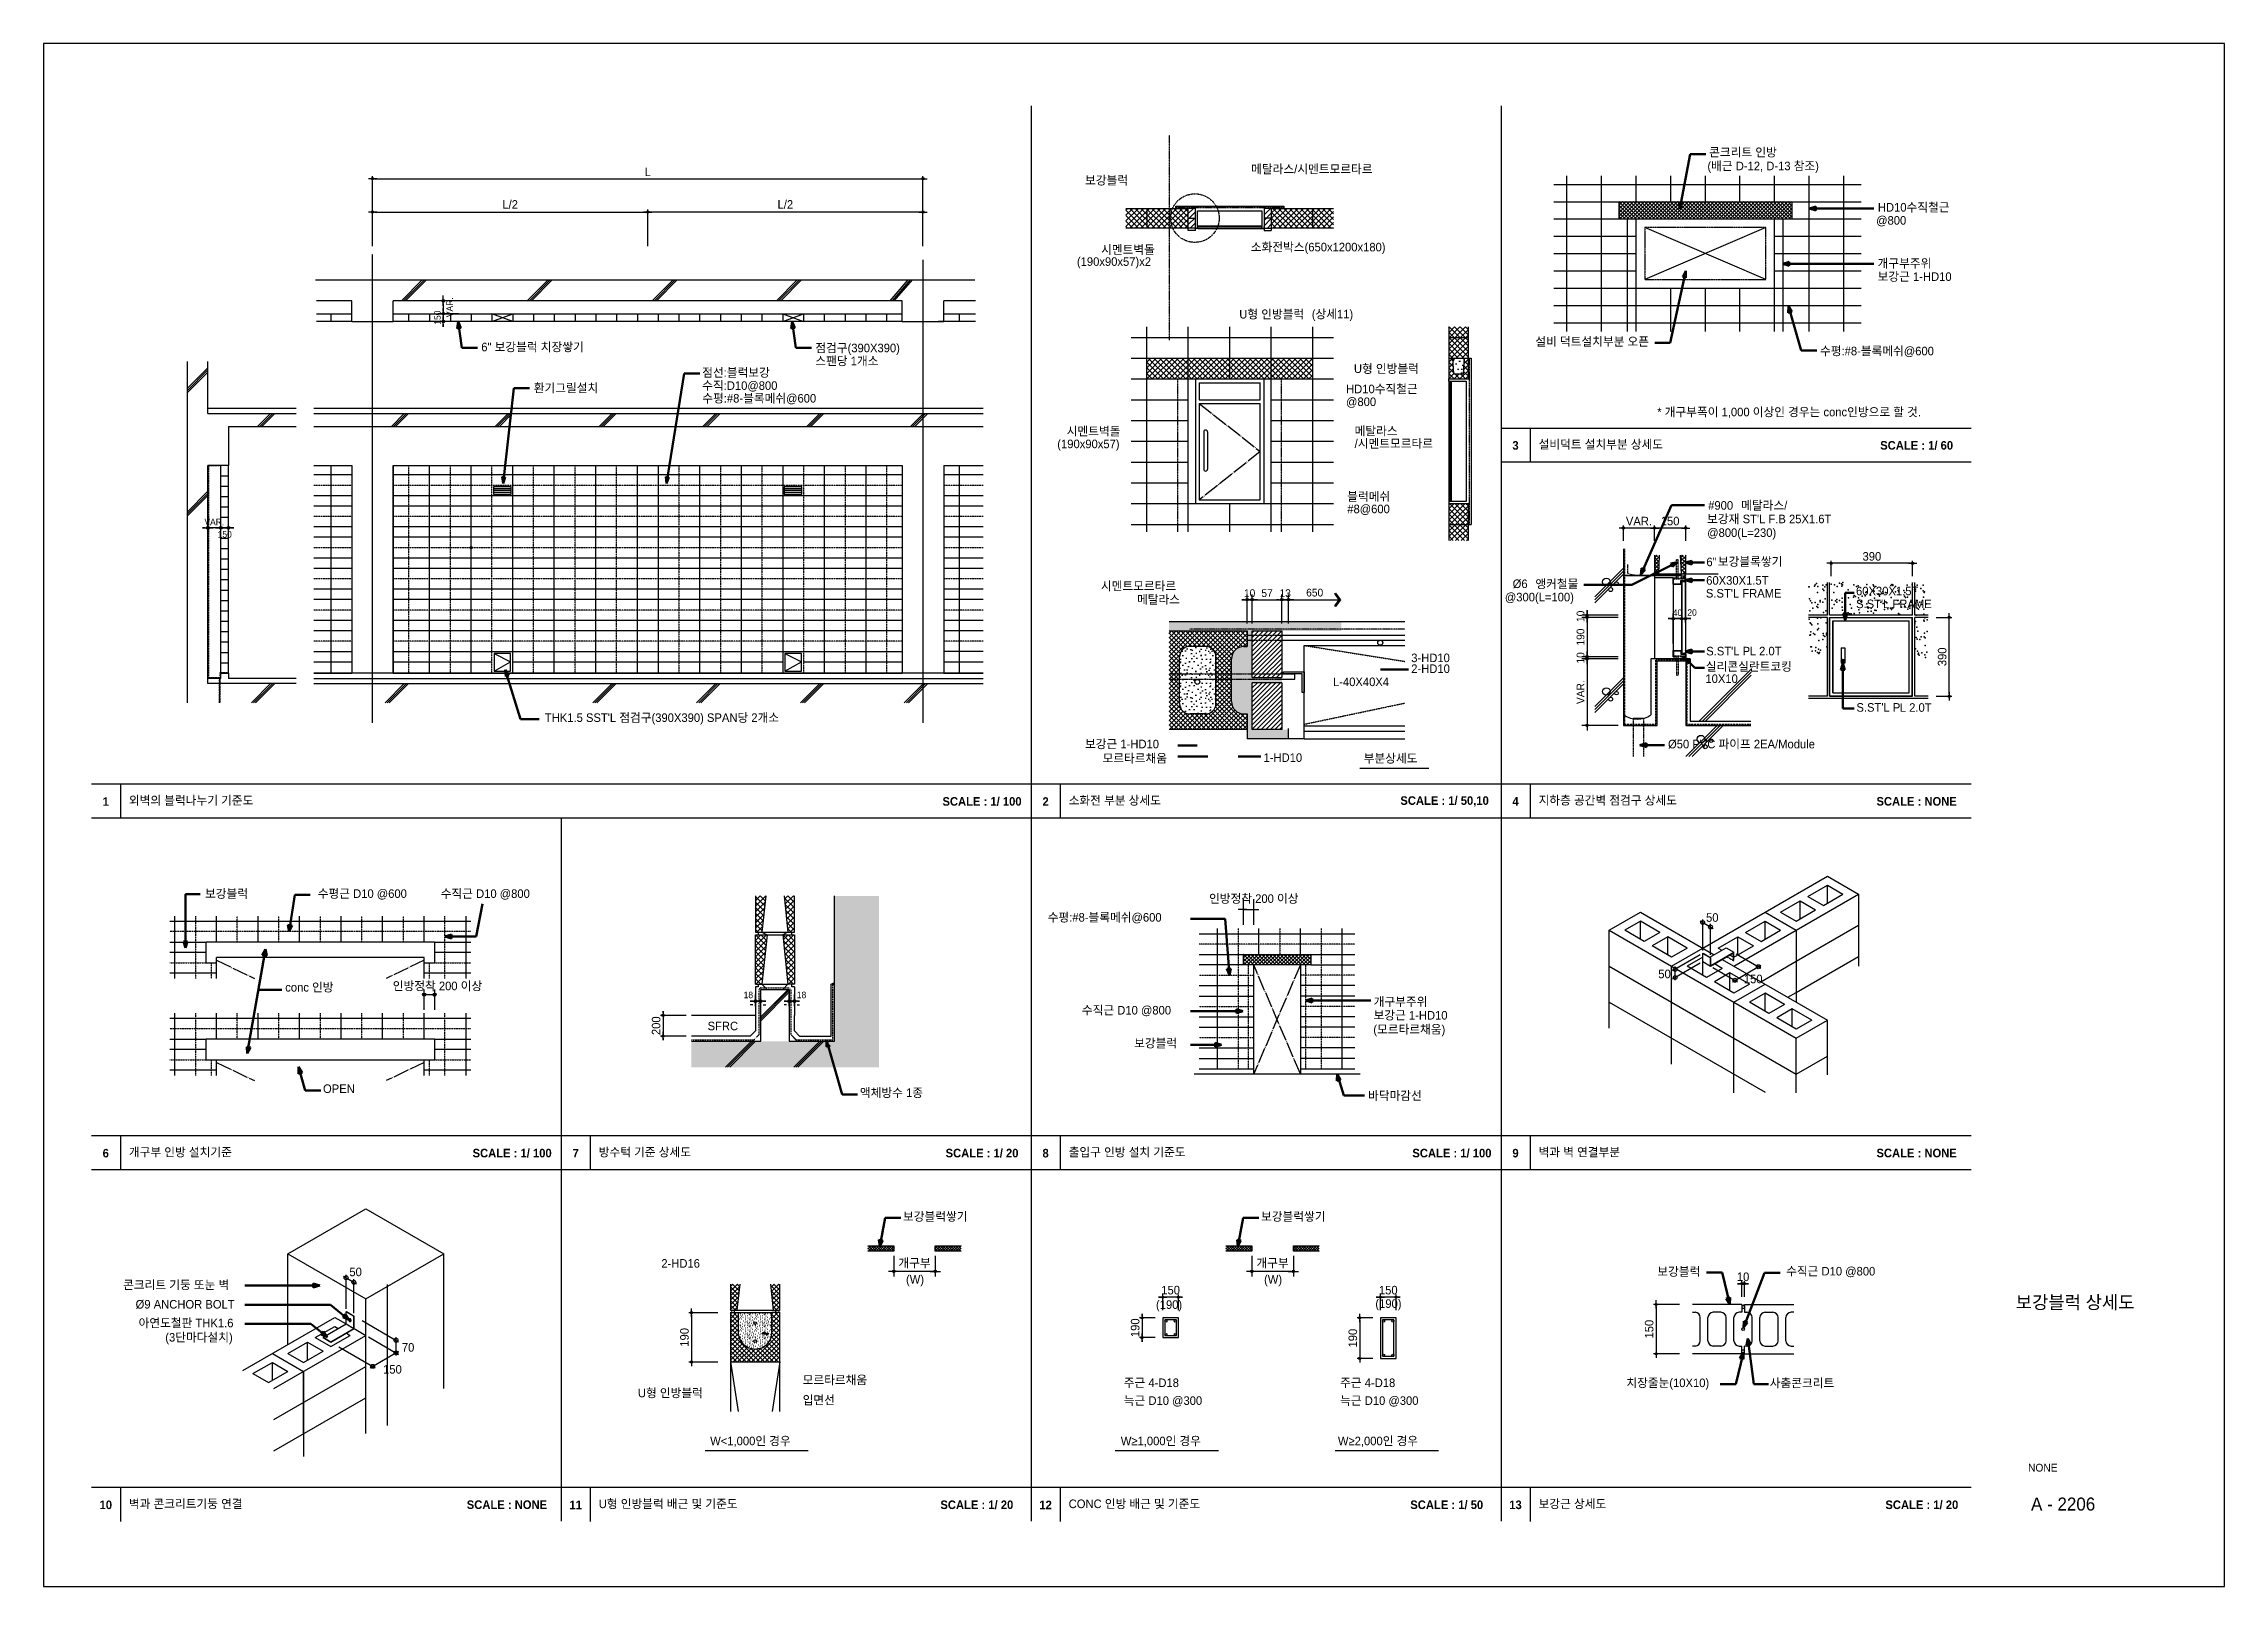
# Model space of a CAD drawing. Header units: millimetres. Extents: x 0 to 42000, y 0 to 29700.
import ezdxf
from ezdxf.enums import TextEntityAlignment as Align

# ---------------------------------------------------------------- set-up
doc = ezdxf.new("R2010")
doc.units = ezdxf.units.MM
for name, pattern in [('CEN', [35, 30, -2, 1, -2]), ('DASH_1', [55, 50, -2, 1, -2]), ('DASH_3', [3, 2, -1]), ('DASH_4', [3, 2, -1]), ('DASH_5', [4.9996, 3.3332, -1.6664]), ('DASHED', [0.75, 0.5, -0.25]), ('H4', [4, 2, -2]), ('HID', [2.3, 1.5, -0.8]), ('HIDDEN', [0.375, 0.25, -0.125])]:
    doc.linetypes.add(name, pattern=pattern)
for name, color, linetype in [('1', 1, 'Continuous'), ('1A', 1, 'H4'), ('2', 7, 'Continuous'), ('3', 3, 'Continuous'), ('3TEX', 3, 'Continuous'), ('4', 4, 'Continuous'), ('4A', 4, 'H4'), ('4A.TEC FORM-TEXT', 3, 'Continuous'), ('4A.TEC TEXT 2', 3, 'Continuous'), ('4B', 7, 'Continuous'), ('6', 6, 'Continuous'), ('62', 6, 'Continuous'), ('7', 7, 'Continuous'), ('7DIM', 9, 'Continuous'), ('9', 9, 'Continuous'), ('A-steel', 3, 'Continuous'), ('AA-XXXX-SDET', 7, 'Continuous'), ('CEN', 1, 'CEN'), ('COL', 2, 'Continuous'), ('DIM', 7, 'Continuous'), ('ELEV', 8, 'Continuous'), ('ETC', 6, 'Continuous'), ('FN', 4, 'Continuous'), ('HATCH', 8, 'Continuous'), ('HIDE', 7, 'HIDDEN'), ('IND', 7, 'Continuous'), ('STA', 7, 'Continuous'), ('STL', 3, 'Continuous'), ('SY', 1, 'Continuous'), ('TEX', 3, 'Continuous'), ('WA2', 6, 'Continuous'), ('WALL', 3, 'Continuous')]:
    doc.layers.add(name, color=color, linetype=linetype)
doc.styles.add('1', font='')
doc.styles.add('나눔고딕', font='')
doc.styles.add('돋움', font='')
doc.styles.get('1').set_extended_font_data('Dotum')
doc.styles.get('나눔고딕').set_extended_font_data('Dotum')
doc.styles.get('돋움').set_extended_font_data('Dotum')
doc.dimstyles.new('DIM1', dxfattribs={"dimtxt": 3.5, "dimasz": 0.8, "dimexe": 1, "dimexo": 3, "dimgap": 1, "dimtad": 1, "dimdec": 0, "dimzin": 1, "dimlunit": 6, "dimtxsty": '나눔고딕', "dimblk": 'DIMDOT', "dimcen": 1, "dimclrd": 256, "dimclre": 256, "dimclrt": 3, "dimadec": 0, "dimazin": 0, "dimtfac": 1, "dimtdec": 0, "dimtix": 1, "dimtmove": 2, "dimatfit": 3, "dimldrblk": 'DIMDOT', "dimfxl": 1, "dimtolj": 1, "dimarcsym": 0})
doc.dimstyles.new('SAMOO-3', dxfattribs={"dimscale": 300, "dimtxt": 3.0005, "dimasz": 1, "dimexe": 2, "dimexo": 2, "dimgap": 1, "dimtad": 1, "dimdec": 0, "dimdsep": 46, "dimlunit": 6, "dimtxsty": '1', "dimblk1": 'DIMDOT', "dimblk2": 'DIMDOT', "dimsah": 1, "dimcen": 2.5, "dimdle": 1.5, "dimclrd": 8, "dimclre": 8, "dimclrt": 3, "dimadec": 0, "dimazin": 0, "dimtfac": 1, "dimtdec": 0, "dimtix": 1, "dimtmove": 2, "dimatfit": 3, "dimldrblk": 'DIMDOT', "dimfxl": 1, "dimtvp": 1, "dimtolj": 1, "dimtzin": 0, "dimarcsym": 0})
pattern_1 = [(45, (-14848.65, -6328.91), (-53.03301, 53.03301), []), (135, (-14848.65, -6328.91), (-53.03301, -53.03301), [])]
pattern_2 = [(45, (-14405.61, -6830.144), (-53.03301, 53.03301), []), (135, (-14405.61, -6830.144), (-53.03301, -53.03301), [])]

msp = doc.modelspace()

# ---------------------------------------------------------------- texts
at = {"layer": '3TEX', "linetype": 'Continuous', "style": '돋움'}
for s, p in [('메탈라스/시멘트모르타르', (23256.3, 27201.4)), (' (배근 D-12, D-13 참조)', (31983.6, 27262.2)), ('콘크리트 인방', (32077.1, 27526.3)), ('보강블럭', (20058.1, 26985.2)), ('HD10수직철근', (35326.6, 26466.1)), ('@800', (35293.3, 26215.1)), ('시멘트벽돌', (20366.5, 25650.5)), ('소화전박스(650x1200x180)', (23249.2, 25700.8)), ('(190x90x57)x2', (19900.6, 25421.9)), ('개구부주위', (35320.4, 25387.9)), ('보강근 1-HD10', (35321.6, 25132.1)), ('U형 인방블럭', (23027.3, 24408.4)), ('(상세11)', (24423.9, 24410.7)), ('6" 보강블럭 치장쌓기', (8429.1, 23776.8)), ('점검구(390X390)', (14862.5, 23758.3)), ('설비 덕트설치부분 오픈', (28729.1, 23882)), ('스팬당 1개소', (14862.5, 23508.1)), ('U형 인방블럭', (25235.9, 23359)), ('수평:#8-블록메쉬@600', (34212.4, 23699.7)), ('환기그릴설치', (9440.3, 22987.3)), ('수직:D10@800', (12683.5, 23034.4)), ('점선:블럭보강', (12683.9, 23285.9)), ('HD10수직철근', (25084.3, 22969.2)), ('수평:#8-블록메쉬@600', (12685.4, 22789.6)), ('@800', (25084.3, 22722.8)), ('* 개구부폭이 1,000 이상인 경우는 conc인방으로 할 것.', (31077.2, 22525.7)), ('시멘트벽돌', (19703.1, 22155.9)), ('메탈라스', (25248.9, 22160.4)), ('(190x90x57)', (19522.3, 21911.5)), ('/시멘트모르타르', (25248.9, 21918.4)), ('블럭메쉬', (25105.2, 20897.5)), ('#8@600', (25107.9, 20659.2)), ('보강재', (32037.3, 20465.7)), ('#900', (32058.4, 20728)), ('메탈라스/', (32694.3, 20727.5)), ("ST'L F.B 25X1.6T", (32721.7, 20466.5)), ('@800(L=230)', (32039.4, 20202.9)), ('6"', (32024.4, 19639.5)), (' 보강블록쌓기', (32184.1, 19645.8)), ('시멘트모르타르', (20362.5, 19174.3)), ('Ø6', (28293, 19218.8)), ('앵커철물', (28730.5, 19215.3)), ('60X30X1.5T', (32020.4, 19283.5)), ('메탈라스', (21057.5, 18916.4)), ('@300(L=100)', (28142.9, 18962.6)), ("S.ST'L FRAME", (32014, 19035.4)), ("S.ST'L FRAME", (34906.2, 18832.3)), ('60X30X1.5T ', (34906.2, 19079.5)), ("S.ST'L P", (32020.4, 17922.5)), ('L 2.0T', (32859, 17924)), ('3-HD10', (26339.4, 17792.8)), ('2-HD10', (26339.4, 17584.1)), ('실리콘실란트코킹', (32013.3, 17625.8)), ('L-40X40X4', (24832.1, 17331.2)), ('10X10', (32004.9, 17391.3)), ("THK1.5 SST'L 점검구(390X390) SPAN당 2개소", (9653.5, 16641.2)), ("S.ST'L P", (34913.7, 16838.6)), ('L 2.0T', (35749.1, 16836.4)), ('보강근 1-HD10', (20056.4, 16133.8)), ('모르타르채움', (20394.5, 15858.9)), ('1-HD10', (23494.7, 15871.7)), ('부분상세도', (25423.7, 15857)), ('Ø50 PVC 파이프 2EA/Module', (31285.2, 16133)), ('수평근 D10 @600', (5279.9, 13254.4)), ('보강블럭', (3108.3, 13253)), ('수직근 D10 @800', (7647.9, 13253.4)), ('인방정착 200 이상', (22445.5, 13158.1)), ('수평:#8-블록메쉬@600', (19338, 12797.1)), ('conc 인방', (4653.5, 11450.5)), ('인방정착 200 이상', (6723.8, 11476.5)), ('개구부주위', (25616, 11171.9)), ('수직근 D10 @800', (19996.8, 11009)), ('보강근 1-HD10', (25613.5, 10911.6)), ('SFRC', (12787.8, 10705.5)), ('보강블럭', (21002.5, 10373.6)), ('(모르타르채움)', (25609, 10640.2)), ('OPEN', (5381.3, 9498.1)), ('액체방수 1종', (15721.3, 9419.9)), ('바닥마감선', (25507.9, 9364.3)), ('보강블럭쌓기', (16551, 7037.7)), ('보강블럭쌓기', (23447, 7037.7)), ('2-HD16', (11896.4, 6135.2)), ('콘크리트 기둥 또눈 벽', (1531.4, 5721.1)), ('(W)', (16609.2, 5827.9)), ('(W)', (23505.1, 5827.9)), ('보강블럭', (31079, 5978.2)), ('수직근 D10 @800', (33559.9, 5984.8)), ('Ø9 ANCHOR BOLT', (1771.8, 5348.2)), ('(190)', (21423.3, 5341.6)), ('(190)', (25648.3, 5361.4)), ('아연도철판 THK1.6', (1829.4, 4987.5)), ('(3단마다설치)', (2343.2, 4712.3)), ('U형 인방블럭', (11445.7, 3640.1)), ('모르타르채움', (14618.5, 3890.2)), ('주근 4-D18', (20803.5, 3836.8)), ('주근 4-D18', (24969.7, 3836.8)), ('치장줄눈(10X10)', (30482.1, 3836.3)), ('사춤콘크리트', (33243.9, 3831.1)), ('입면선', (14618.5, 3503)), ('늑근 D10 @300', (20803.5, 3493.6)), ('늑근 D10 @300', (24969.7, 3493.6)), ('W<1,000인 경우', (12837.5, 2716.5)), ('W≥1,000인 경우', (20745.8, 2716.5)), ('W≥2,000인 경우', (24927.4, 2716.5))]:
    msp.add_text(s, height=165, dxfattribs=at).set_placement(p)
for s, p in [('설비덕트 설치부분 상세도', (28792.1, 21852.4)), ('외벽의 블럭나누기 기준도', (1642.1, 14997.8)), ('소화전 부분 상세도', (19742.1, 14997.8)), ('지하층 공간벽 점검구 상세도', (28792.1, 15000.5)), ('개구부 인방 설치기준', (1642.1, 8227.4)), ('방수턱 기준 상세도', (10692.1, 8227.4)), ('출입구 인방 설치 기준도', (19742.1, 8227.4)), ('벽과 벽 연결부분', (28792.1, 8227.4)), ('벽과 콘크리트기둥 연결', (1642.1, 1457)), ('U형 인방블럭 배근 및 기준도', (10692.1, 1457)), ('CONC 인방 배근 및 기준도', (19742.1, 1457)), ('보강근 상세도', (28792.1, 1457))]:
    msp.add_text(s, height=165, dxfattribs=at).set_placement(p, align=Align.BOTTOM_LEFT)
for s, p in [('50', (32137.5, 12876.7)), ('50', (31217.3, 11789.8)), ('150', (32925.6, 11693.9)), ('50', (6009.2, 6053.2)), ('70', (7019.4, 4600.6)), ('150', (6717.9, 4177.8))]:
    msp.add_text(s, height=165, dxfattribs=at).set_placement(p, align=Align.MIDDLE_CENTER)
at = {"layer": '3TEX', "linetype": 'Continuous', "char_height": 165, "attachment_point": 5, "style": '1'}
for s, insert, width in [('{\\fGulim|b1|i0|c129|p50;3}', (28347.4, 21963.9), 360), ('{\\fGulim|b1|i0|c129|p50;SCALE : 1/ 60}', (36073.1, 21963.9), 2015.68), ('{\\fGulim|b1|i0|c129|p50;1}', (1197.4, 15109.3), 360), ('{\\fGulim|b1|i0|c129|p50;SCALE : 1/ 100}', (18073, 15109.3), 2015.68), ('{\\fGulim|b1|i0|c129|p50;2}', (19297.4, 15109.3), 360), ('{\\fGulim|b1|i0|c129|p50;SCALE : 1/ 50,10}', (26981.6, 15109.3), 2015.68), ('{\\fGulim|b1|i0|c129|p50;4}', (28347.4, 15112), 360), ('{\\fGulim|b1|i0|c129|p50;SCALE : NONE}', (36073.1, 15112), 2015.68), ('{\\fGulim|b1|i0|c129|p50;6}', (1197.4, 8338.9), 360), ('{\\fGulim|b1|i0|c129|p50;SCALE : 1/ 100}', (9023, 8338.9), 2015.68), ('{\\fGulim|b1|i0|c129|p50;7}', (10247.4, 8338.9), 360), ('{\\fGulim|b1|i0|c129|p50;SCALE : 1/ 20}', (18073, 8338.9), 2015.68), ('{\\fGulim|b1|i0|c129|p50;8}', (19297.4, 8338.9), 360), ('{\\fGulim|b1|i0|c129|p50;SCALE : 1/ 100}', (27123, 8338.9), 2015.68), ('{\\fGulim|b1|i0|c129|p50;9}', (28347.4, 8338.9), 360), ('{\\fGulim|b1|i0|c129|p50;SCALE : NONE}', (36073.1, 8341.6), 2015.68), ('{\\fGulim|b1|i0|c129|p50;10}', (1197.4, 1568.5), 360), ('{\\fGulim|b1|i0|c129|p50;SCALE : NONE}', (8923.1, 1571.2), 2015.68), ('{\\fGulim|b1|i0|c129|p50;11}', (10247.4, 1568.5), 360), ('{\\fGulim|b1|i0|c129|p50;SCALE : 1/ 20}', (17973.1, 1568.5), 2015.68), ('{\\fGulim|b1|i0|c129|p50;12}', (19297.4, 1568.5), 360), ('{\\fGulim|b1|i0|c129|p50;SCALE : 1/ 50}', (27023.1, 1568.5), 2015.68), ('{\\fGulim|b1|i0|c129|p50;13}', (28347.4, 1568.5), 360), ('{\\fGulim|b1|i0|c129|p50;SCALE : 1/ 20}', (36173, 1568.5), 2015.68)]:
    msp.add_mtext(s, dxfattribs=dict(at, insert=insert, width=width))
at = {"layer": '4A.TEC FORM-TEXT', "style": '돋움'}
msp.add_text('A - 2206', height=250, dxfattribs=at).set_placement((38894.5, 1459.9), align=Align.CENTER)
at = {"layer": '4A.TEC TEXT 2', "style": '나눔고딕'}
for s, height, p in [('보강블럭 상세도', 250, (39125.3, 5343.5)), ('NONE', 150, (38502.5, 2209.9))]:
    msp.add_text(s, height=height, dxfattribs=at).set_placement(p, align=Align.CENTER)
at = {"layer": 'DIM', "color": 3, "style": '돋움'}
msp.add_text('650', height=150, dxfattribs=at).set_placement((24480.3, 19056.6), align=Align.CENTER)

# ---------------------------------------------------------------- blocks, each defined once
blk = doc.blocks.new('DIMDOT')
at = {"color": 0}
blk.add_line((-2, 0), (2, 0), dxfattribs=at)
for radius in [0.5, 0.25]:
    blk.add_circle((0, 0), radius, dxfattribs=at)
blk = doc.blocks.new('*D3177')
at = {"layer": '7DIM', "lineweight": -2, "transparency": 16777216}
for p, q in [((31505, 5427), (31005, 5427)), ((31055, 5387), (31055, 4517)), ((31505, 4477), (31005, 4477))]:
    blk.add_line(p, q, dxfattribs=at)
at = {"layer": 'Defpoints', "color": 0, "transparency": 16777216}
for p in [(31655, 5427), (31055, 4477), (31655, 4477)]:
    blk.add_point(p, dxfattribs=at)
at = {"layer": '7DIM', "lineweight": -2, "transparency": 16777216, "xscale": 40, "yscale": 40, "zscale": 40}
for p, rotation in [((31055, 5427), 90), ((31055, 4477), 270)]:
    blk.add_blockref('DIMDOT', p, dxfattribs=dict(at, rotation=rotation))
at = {"layer": '7DIM', "color": 3, "transparency": 16777216, "insert": (30922, 4952), "char_height": 165, "attachment_point": 5, "rotation": 90, "style": '나눔고딕'}
blk.add_mtext('\\A1;150', dxfattribs=at)
blk = doc.blocks.new('AUDIT_I_111115095846-12')
at = {"color": 0}
for p in [(1641.4, 1615), (1642.1, 1614.3), (1642.3, 1586.1), (1645.3, 1581.1), (1648.1, 1576.3), (1654.3, 1615.9), (1655.9, 1577.3), (1656.1, 1619.1), (1659.6, 1622.4), (1661.7, 1600.9), (1662.4, 1615.1), (1668.1, 1578.9), (1668.2, 1581.6), (1674.5, 1608.7), (1674.5, 1577.5), (1674.7, 1618.6), (1677.3, 1606.2), (1679.7, 1614.8), (1680.7, 1585.9), (1682.5, 1619.6), (1685.2, 1600.6), (1694.7, 1621.2), (1696.3, 1582.6), (1700.9, 1601.4), (1702.8, 1619.2), (1705.3, 1580.6), (1708.1, 1578), (1708.5, 1584.2), (1709.1, 1615.2), (1714.9, 1581.7), (1715, 1623.9), (1719.6, 1621.9), (1720.3, 1616.3), (1721.2, 1587.4), (1721.3, 1577.6), (1722.4, 1619.4), (1722.8, 1625), (1728.9, 1586.9), (1731.9, 1600.7), (1735.5, 1607.4), (1736.7, 1587.9), (1739.3, 1601.3), (1748.9, 1589.5), (1749.5, 1619.3), (1750.4, 1593.7), (1753.1, 1591.2), (1755.8, 1615.3), (1759.5, 1616.8), (1760.5, 1587.9), (1761.6, 1581.7), (1766.2, 1579.2), (1768, 1577.7), (1769.2, 1592.2), (1777, 1593.3), (1778.6, 1600.8), (1779.8, 1602.7), (1780.5, 1620.6), (1789.2, 1594.9), (1795.5, 1606.9), (1796.2, 1619.4), (1797.9, 1616.6), (1798.2, 1604.4), (1798.8, 1587.7), (1802.6, 1615.4), (1808.4, 1581.8), (1809.6, 1597.5), (1811.3, 1592.4), (1814.7, 1577.8), (1817.4, 1598.6), (1819.1, 1603.2), (1825.3, 1600.9), (1826.2, 1578.7), (1829, 1576.2), (1829.6, 1600.2), (1838.4, 1618.1), (1839.4, 1589.1), (1840.6, 1620.1), (1842.9, 1619.5), (1843.3, 1617.5), (1849.3, 1615.4), (1850, 1602.9), (1855.1, 1581.9), (1856.4, 1605.6), (1857.4, 1603), (1857.8, 1603.9), (1861.4, 1577.9), (1870, 1605.5), (1871.3, 1591.9), (1872, 1600.9), (1874.1, 1589.4), (1877.7, 1618.6), (1878.6, 1589.7), (1887.1, 1577.4), (1889.7, 1619.6), (1890.4, 1608.2), (1896, 1615.5), (1898, 1604.5), (1898.2, 1609.2), (1898.9, 1575.6), (1901.5, 1618.7), (1901.8, 1582), (1908.1, 1578), (1910.4, 1610.8), (1916, 1618.4), (1916.4, 1605.1), (1917, 1589.5), (1918.8, 1601), (1919.2, 1602.5), (1641.6, 1536.6), (1643.3, 1557.2), (1644.2, 1528.3), (1645.9, 1526.1), (1648.6, 1523.5), (1650.6, 1563), (1660.2, 1567.4), (1661.9, 1539.3), (1662.6, 1572), (1662.7, 1525.4), (1663, 1564.9), (1669.7, 1540.3), (1676, 1552.9), (1681.6, 1557), (1682.6, 1528.1), (1697.3, 1563), (1701.9, 1572.5), (1721.1, 1566.1), (1722.1, 1558.5), (1722.3, 1547.2), (1736, 1552.4), (1738.8, 1549.9), (1740.2, 1572.4), (1742.7, 1549.9), (1744, 1563.1), (1750.5, 1550.9), (1761.4, 1559), (1762.7, 1552.5), (1780.8, 1573.8), (1781.1, 1565.6), (1783.1, 1555.2), (1783.9, 1563), (1790.7, 1563.2), (1790.9, 1556.2), (1796.9, 1551.1), (1799.8, 1558.8), (1803.1, 1557.8), (1820, 1574.3), (1823.4, 1560.5), (1831.2, 1561.6), (1837.4, 1563.3), (1840.3, 1560.2), (1842, 1564.2), (1843.4, 1563.2), (1857, 1550.6), (1858.4, 1574.1), (1859.7, 1548), (1863.8, 1565.8), (1871.6, 1566.9), (1879.6, 1560.7), (1883.8, 1568.5), (1884.2, 1563.4), (1896.3, 1525.8), (1897.6, 1531.5), (1899.8, 1546.7), (1902.1, 1563.7), (1904.2, 1571.2), (1904.8, 1561.2), (1912, 1572.2), (1917.9, 1560.6), (1917.9, 1549.2), (1918, 1534.1), (1918.9, 1531.7), (1920.2, 1540.4), (1924.2, 1573.8), (1925.8, 1535.2), (1643.2, 1498), (1645.2, 1499.4), (1645.7, 1506.4), (1646.1, 1470.5), (1647.3, 1470.2), (1652.1, 1502.3), (1655.4, 1499.6), (1661.7, 1511.6), (1664.5, 1514.2), (1665.4, 1485.3), (1674.8, 1487.8), (1675.8, 1502.2), (1676.6, 1497.9), (1679.4, 1495.4), (1683.5, 1499.2), (1683.6, 1503.3), (1684.5, 1470.3), (1899.3, 1492.8), (1900.8, 1517.8), (1901.7, 1488.9), (1903.5, 1507.9), (1908.4, 1488.3), (1911.5, 1494.4), (1918.5, 1494.2), (1919.8, 1502.8), (1920.8, 1473.9), (1921.2, 1491.7), (1926, 1506.9), (1649.2, 1459.9), (1657, 1460.9), (1657.8, 1468.8), (1662.2, 1456.6), (1664.2, 1464.8), (1665, 1454), (1666.4, 1456.4), (1669.2, 1462.5), (1897.7, 1465.2), (1902.7, 1460), (1904.1, 1452.9), (1905.3, 1454.8), (1906.9, 1450.3), (1913.1, 1455.8), (1920.5, 1450.7), (1921.7, 1445), (1925.3, 1457.4)]:
    blk.add_point(p, dxfattribs=at)
blk = doc.blocks.new('AUDIT_I_111115095846-4')
at = {"color": 0}
for p, q in [((21877.86, 27526.36), (21594.5, 27243.02)), ((21594.5, 27313.72), (21807.16, 27526.36)), ((21736.46, 27526.36), (21594.5, 27384.42)), ((21594.5, 27455.12), (21665.76, 27526.36)), ((21595.06, 27526.36), (21594.5, 27525.82)), ((21594.5, 27456.14), (21857.6, 27193.04)), ((21786.9, 27193.04), (21594.5, 27385.44)), ((21594.5, 27314.74), (21716.2, 27193.04)), ((21928.3, 27193.04), (21594.98, 27526.36)), ((21615.22, 27193.04), (21948.56, 27526.36)), ((21665.68, 27526.36), (21999, 27193.04)), ((22019.26, 27526.36), (21685.92, 27193.04)), ((22069.7, 27193.04), (21736.38, 27526.36)), ((21756.62, 27193.04), (22089.96, 27526.36)), ((21807.08, 27526.36), (22140.4, 27193.04)), ((22160.66, 27526.36), (21827.32, 27193.04)), ((22211.1, 27193.04), (21877.78, 27526.36)), ((21898.02, 27193.04), (22231.36, 27526.36)), ((21948.48, 27526.36), (22281.8, 27193.04)), ((22302.06, 27526.36), (21968.72, 27193.04)), ((22352.5, 27193.04), (22019.18, 27526.36)), ((22039.42, 27193.04), (22372.76, 27526.36)), ((22089.88, 27526.36), (22423.2, 27193.04)), ((22443.46, 27526.36), (22110.12, 27193.04)), ((22493.9, 27193.04), (22160.58, 27526.36)), ((22180.82, 27193.04), (22514.16, 27526.36)), ((22231.28, 27526.36), (22564.6, 27193.04)), ((22584.86, 27526.36), (22251.52, 27193.04)), ((22635.3, 27193.04), (22301.98, 27526.36)), ((22322.22, 27193.04), (22655.56, 27526.36)), ((22372.68, 27526.36), (22706, 27193.04)), ((22726.26, 27526.36), (22392.92, 27193.04)), ((22776.7, 27193.04), (22443.38, 27526.36)), ((22463.62, 27193.04), (22796.96, 27526.36)), ((22514.08, 27526.36), (22847.4, 27193.04)), ((22867.66, 27526.36), (22534.32, 27193.04)), ((22918.1, 27193.04), (22584.78, 27526.36)), ((22605.02, 27193.04), (22938.36, 27526.36)), ((22655.48, 27526.36), (22988.8, 27193.04)), ((23009.06, 27526.36), (22675.72, 27193.04)), ((23059.5, 27193.04), (22726.18, 27526.36)), ((22746.42, 27193.04), (23079.76, 27526.36)), ((22796.88, 27526.36), (23130.2, 27193.04)), ((23150.46, 27526.36), (22817.12, 27193.04)), ((23200.9, 27193.04), (22867.58, 27526.36)), ((22887.82, 27193.04), (23221.16, 27526.36)), ((22938.28, 27526.36), (23271.6, 27193.04)), ((23291.86, 27526.36), (22958.52, 27193.04)), ((23342.3, 27193.04), (23008.98, 27526.36)), ((23029.22, 27193.04), (23362.56, 27526.36)), ((23079.68, 27526.36), (23413, 27193.04)), ((23433.26, 27526.36), (23099.92, 27193.04)), ((23483.7, 27193.04), (23150.38, 27526.36)), ((23170.62, 27193.04), (23503.96, 27526.36)), ((23221.08, 27526.36), (23554.4, 27193.04)), ((23574.66, 27526.36), (23241.32, 27193.04)), ((23625.1, 27193.04), (23291.78, 27526.36)), ((23312.02, 27193.04), (23645.36, 27526.36)), ((23362.48, 27526.36), (23695.8, 27193.04)), ((23716.06, 27526.36), (23382.72, 27193.04)), ((23766.5, 27193.04), (23433.18, 27526.36)), ((23453.42, 27193.04), (23786.76, 27526.36)), ((23503.88, 27526.36), (23837.2, 27193.04)), ((23857.46, 27526.36), (23524.12, 27193.04)), ((23907.9, 27193.04), (23574.58, 27526.36)), ((23594.82, 27193.04), (23928.16, 27526.36)), ((23645.28, 27526.36), (23978.6, 27193.04)), ((23998.86, 27526.36), (23665.52, 27193.04)), ((24049.3, 27193.04), (23715.98, 27526.36)), ((23736.22, 27193.04), (24069.56, 27526.36)), ((23786.68, 27526.36), (24120, 27193.04)), ((24140.26, 27526.36), (23806.92, 27193.04)), ((24190.7, 27193.04), (23857.38, 27526.36)), ((23877.62, 27193.04), (24210.96, 27526.36)), ((23928.08, 27526.36), (24261.4, 27193.04)), ((24281.66, 27526.36), (23948.32, 27193.04)), ((24332.1, 27193.04), (23998.78, 27526.36)), ((24019.02, 27193.04), (24352.36, 27526.36)), ((24069.48, 27526.36), (24402.8, 27193.04)), ((24423.06, 27526.36), (24089.72, 27193.04)), ((24473.5, 27193.04), (24140.18, 27526.36)), ((24160.42, 27193.04), (24493.76, 27526.36)), ((24210.88, 27526.36), (24544.2, 27193.04)), ((24564.46, 27526.36), (24231.12, 27193.04)), ((24614.9, 27193.04), (24281.58, 27526.36)), ((24301.82, 27193.04), (24635.16, 27526.36)), ((24352.28, 27526.36), (24685.6, 27193.04)), ((24705.86, 27526.36), (24372.52, 27193.04)), ((24756.3, 27193.04), (24422.98, 27526.36)), ((24443.22, 27193.04), (24776.56, 27526.36)), ((24493.68, 27526.36), (24827, 27193.04)), ((24847.26, 27526.36), (24513.92, 27193.04)), ((24897.7, 27193.04), (24564.38, 27526.36)), ((24584.62, 27193.04), (24917.96, 27526.36)), ((24635.08, 27526.36), (24927.7, 27233.74)), ((24927.7, 27465.42), (24655.32, 27193.04)), ((24927.7, 27304.44), (24705.78, 27526.36)), ((24726.02, 27193.04), (24927.7, 27394.72)), ((24776.48, 27526.36), (24927.7, 27375.14)), ((24927.7, 27324.02), (24796.72, 27193.04)), ((24927.7, 27445.84), (24847.18, 27526.36)), ((24917.88, 27526.36), (24927.7, 27516.54)), ((21645.5, 27193.04), (21594.5, 27244.04)), ((24867.42, 27193.04), (24927.7, 27253.32))]:
    blk.add_line(p, q, dxfattribs=at)
blk = doc.blocks.new('AUDIT_I_111115095846-8')
at = {"color": 0}
for p, q in [((20262.2, 5041.48), (20197.98, 4977.26)), ((20197.98, 5026.74), (20212.72, 5041.48)), ((20210.66, 5041.48), (20310.66, 4941.48)), ((20211.68, 4941.48), (20311.68, 5041.48)), ((20360.14, 4941.48), (20260.14, 5041.48)), ((20361.16, 5041.48), (20261.16, 4941.48)), ((20309.62, 5041.48), (20409.62, 4941.48)), ((20310.64, 4941.48), (20410.64, 5041.48)), ((20459.1, 4941.48), (20359.1, 5041.48)), ((20460.12, 5041.48), (20360.12, 4941.48)), ((20408.58, 5041.48), (20508.58, 4941.48)), ((20409.6, 4941.48), (20509.6, 5041.48)), ((20558.06, 4941.48), (20458.06, 5041.48)), ((20559.08, 5041.48), (20459.08, 4941.48)), ((20507.54, 5041.48), (20607.54, 4941.48)), ((20508.56, 4941.48), (20608.56, 5041.48)), ((20657.02, 4941.48), (20557.02, 5041.48)), ((20658.04, 5041.48), (20558.04, 4941.48)), ((20606.5, 5041.48), (20697.98, 4950)), ((20697.98, 4999.48), (20655.98, 5041.48)), ((21548.68, 5041.48), (21497.98, 4990.78)), ((21497.98, 5040.26), (21499.2, 5041.48)), ((21497.98, 5040.64), (21597.14, 4941.48)), ((21498.16, 4941.48), (21598.16, 5041.48)), ((21646.62, 4941.48), (21546.62, 5041.48)), ((21647.64, 5041.48), (21547.64, 4941.48)), ((21596.1, 5041.48), (21696.1, 4941.48)), ((21597.12, 4941.48), (21697.12, 5041.48)), ((21745.58, 4941.48), (21645.58, 5041.48)), ((21746.6, 5041.48), (21646.6, 4941.48)), ((21695.06, 5041.48), (21795.06, 4941.48)), ((21696.08, 4941.48), (21796.08, 5041.48)), ((21844.54, 4941.48), (21744.54, 5041.48)), ((21845.56, 5041.48), (21745.56, 4941.48)), ((21794.02, 5041.48), (21894.02, 4941.48)), ((21795.04, 4941.48), (21895.04, 5041.48)), ((21943.5, 4941.48), (21843.5, 5041.48)), ((21944.52, 5041.48), (21844.52, 4941.48)), ((21892.98, 5041.48), (21992.98, 4941.48)), ((21894, 4941.48), (21994, 5041.48)), ((21997.98, 4985.96), (21942.46, 5041.48)), ((21991.94, 5041.48), (21997.98, 5035.44)), ((20261.18, 4941.48), (20197.98, 5004.7)), ((20197.98, 4955.22), (20211.7, 4941.48)), ((20607.52, 4941.48), (20697.98, 5031.94)), ((20697.98, 4982.46), (20657, 4941.48)), ((21547.66, 4941.48), (21497.98, 4991.16)), ((21497.98, 4941.68), (21498.18, 4941.48)), ((21997.98, 4995.98), (21943.48, 4941.48)), ((21992.96, 4941.48), (21997.98, 4946.5))]:
    blk.add_line(p, q, dxfattribs=at)
blk = doc.blocks.new('AUDIT_I_111115095846-3')
at = {"color": 0}
for p, q in [((20719.46, 9626.94), (20577.84, 9485.32)), ((20577.84, 9556.02), (20648.76, 9626.94)), ((20578.06, 9626.94), (20577.84, 9626.72)), ((20707.32, 9426.94), (20577.84, 9556.42)), ((20577.84, 9485.72), (20636.62, 9426.94)), ((20578.02, 9626.94), (20778.02, 9426.94)), ((20590.16, 9426.94), (20790.16, 9626.94)), ((20848.72, 9426.94), (20648.72, 9626.94)), ((20860.86, 9626.94), (20660.86, 9426.94)), ((20719.42, 9626.94), (20919.42, 9426.94)), ((20731.56, 9426.94), (20931.56, 9626.94)), ((20990.12, 9426.94), (20790.12, 9626.94)), ((21002.26, 9626.94), (20802.26, 9426.94)), ((20860.82, 9626.94), (21060.82, 9426.94)), ((20872.96, 9426.94), (21072.96, 9626.94)), ((21131.52, 9426.94), (20931.52, 9626.94)), ((21143.66, 9626.94), (20943.66, 9426.94)), ((21002.22, 9626.94), (21202.22, 9426.94)), ((21014.36, 9426.94), (21214.36, 9626.94)), ((21272.92, 9426.94), (21072.92, 9626.94)), ((21285.06, 9626.94), (21085.06, 9426.94)), ((21143.62, 9626.94), (21343.62, 9426.94)), ((21155.76, 9426.94), (21355.76, 9626.94)), ((21414.32, 9426.94), (21214.32, 9626.94)), ((21426.46, 9626.94), (21226.46, 9426.94)), ((21285.02, 9626.94), (21485.02, 9426.94)), ((21297.16, 9426.94), (21497.16, 9626.94)), ((21555.72, 9426.94), (21355.72, 9626.94)), ((21567.86, 9626.94), (21367.86, 9426.94)), ((21426.42, 9626.94), (21626.42, 9426.94)), ((21438.56, 9426.94), (21638.56, 9626.94)), ((21697.12, 9426.94), (21497.12, 9626.94)), ((21709.26, 9626.94), (21509.26, 9426.94)), ((21567.82, 9626.94), (21767.82, 9426.94)), ((21579.96, 9426.94), (21779.96, 9626.94)), ((21838.52, 9426.94), (21638.52, 9626.94)), ((21850.66, 9626.94), (21650.66, 9426.94)), ((21709.22, 9626.94), (21877.84, 9458.32)), ((21721.36, 9426.94), (21877.84, 9583.42)), ((21877.84, 9529.02), (21779.92, 9626.94)), ((21877.84, 9512.72), (21792.06, 9426.94)), ((21850.62, 9626.94), (21877.84, 9599.72)), ((21862.76, 9426.94), (21877.84, 9442.02))]:
    blk.add_line(p, q, dxfattribs=at)
blk = doc.blocks.new('_CIDOT')
at = {"color": 0, "linetype": 'ByBlock'}
blk.add_line((2, 0), (-1, 0), dxfattribs=at)
blk.add_lwpolyline([(-0.25, 0, 0.5, 0.5, 1), (0.25, 0, 0.5, 0.5, 1)], format="xyseb", close=True, dxfattribs=at)
blk = doc.blocks.new('AUDIT_I_111115095846-1')
at = {"color": 0}
for p, q in [((29796.3, 15566.5), (29796.22, 15566.44)), ((29796.22, 15566.5), (30021.22, 15341.48)), ((29806.32, 15470.48), (29902.36, 15566.5)), ((30008.42, 15566.5), (29816.42, 15374.52)), ((30021.22, 15447.54), (29902.26, 15566.5)), ((30008.32, 15566.5), (30021.22, 15553.6)), ((30021.22, 15235.42), (29808.7, 15447.96)), ((29821.18, 15329.42), (30021.22, 15129.36)), ((29826.52, 15278.56), (30021.22, 15473.26)), ((30021.22, 15023.3), (29833.66, 15210.88)), ((30021.22, 15367.2), (29836.62, 15182.6)), ((29846.74, 15086.66), (30021.22, 15261.14)), ((30021.22, 15155.08), (29856.84, 14990.7)), ((29846.14, 15092.34), (30021.22, 14917.24)), ((30021.22, 14811.18), (29858.6, 14973.8)), ((29866.94, 14894.74), (30021.22, 15049.02)), ((29871.08, 14855.26), (30021.22, 14705.12)), ((30021.22, 14942.96), (29877.04, 14798.78)), ((30003.8, 14616.5), (29883.56, 14736.74)), ((29887.14, 14702.82), (30021.22, 14836.9)), ((30021.22, 14730.84), (29906.88, 14616.5)), ((29896.04, 14618.2), (29897.74, 14616.5)), ((30012.94, 14616.5), (30021.22, 14624.78))]:
    blk.add_line(p, q, dxfattribs=at)
blk = doc.blocks.new('AUDIT_I_111115095846-0')
at = {"color": 0}
for p, q in [((29483.42, 15566.5), (29271.22, 15354.32)), ((29271.22, 15460.38), (29377.36, 15566.5)), ((29271.3, 15566.5), (29271.22, 15566.44)), ((29271.22, 15566.5), (29474.78, 15362.92)), ((29484.9, 15458.86), (29377.26, 15566.5)), ((29483.32, 15566.5), (29495, 15554.82)), ((29271.22, 15248.26), (29485.26, 15462.3)), ((29464.68, 15266.96), (29271.22, 15460.44)), ((29271.22, 15354.38), (29454.58, 15171)), ((29472.78, 15343.76), (29271.22, 15142.2)), ((29444.48, 15075.04), (29271.22, 15248.32)), ((29271.22, 15036.14), (29460.3, 15225.22)), ((29271.22, 15142.26), (29434.38, 14979.08)), ((29447.82, 15106.68), (29271.22, 14930.08)), ((29424.28, 14883.12), (29271.22, 15036.2)), ((29271.22, 14824.02), (29435.34, 14988.14)), ((29271.22, 14930.14), (29414.18, 14787.16)), ((29422.86, 14869.6), (29271.22, 14717.96)), ((29404.08, 14691.22), (29271.22, 14824.08)), ((29271.22, 14718.02), (29372.74, 14616.5)), ((29275.82, 14616.5), (29410.38, 14751.06)), ((29397.9, 14632.52), (29381.88, 14616.5))]:
    blk.add_line(p, q, dxfattribs=at)
blk = doc.blocks.new('AUDIT_I_111115095846-2')
at = {"color": 0}
for p, q in [((29271.22, 16223.82), (29363.9, 16316.5)), ((29469.9, 16316.44), (29271.22, 16117.76)), ((29449.7, 16124.6), (29271.22, 16303.08)), ((29271.22, 16011.7), (29457.42, 16197.9)), ((29271.22, 16197.02), (29439.6, 16028.64)), ((29429.5, 15932.68), (29271.22, 16090.96)), ((29444.94, 16079.36), (29271.22, 15905.64)), ((29271.22, 15984.9), (29419.4, 15836.72)), ((29271.22, 15799.58), (29432.46, 15960.82)), ((29363.84, 16316.5), (29459.8, 16220.54)), ((29826.58, 16278), (30021.22, 16083.36)), ((29894.2, 16316.5), (29829.34, 16251.64)), ((30021.22, 15977.3), (29839.06, 16159.46)), ((29839.46, 16155.7), (30000.26, 16316.5)), ((30021.22, 16231.4), (29849.56, 16059.74)), ((29851.54, 16040.92), (30021.22, 15871.24)), ((29859.66, 15963.78), (30021.22, 16125.34)), ((30021.22, 16019.28), (29869.76, 15867.82)), ((30021.22, 16189.42), (29894.14, 16316.5)), ((30000.2, 16316.5), (30021.22, 16295.48)), ((29409.3, 15740.76), (29271.22, 15878.84)), ((29419.98, 15842.28), (29271.22, 15693.52)), ((29271.22, 15772.78), (29399.2, 15644.78)), ((29321.42, 15616.5), (29271.22, 15666.72)), ((29300.26, 15616.5), (29407.5, 15723.74)), ((30021.22, 15765.18), (29864.02, 15922.38)), ((29876.5, 15803.84), (30021.22, 15659.12)), ((29879.86, 15771.86), (30021.22, 15913.22)), ((29957.78, 15616.5), (29888.98, 15685.3)), ((30021.22, 15807.16), (29889.96, 15675.9)), ((29936.62, 15616.5), (30021.22, 15701.1))]:
    blk.add_line(p, q, dxfattribs=at)
blk = doc.blocks.new('*D3178')
at = {"layer": '7DIM', "lineweight": -2, "transparency": 16777216}
for p, q in [((6335, 25800), (6335, 26508)), ((11635, 25800), (11635, 26508)), ((6375, 26458), (11595, 26458))]:
    blk.add_line(p, q, dxfattribs=at)
at = {"layer": 'Defpoints', "color": 0, "transparency": 16777216}
for p in [(11635, 26458), (6335, 25650), (11635, 25650)]:
    blk.add_point(p, dxfattribs=at)
at = {"layer": '7DIM', "lineweight": -2, "transparency": 16777216, "xscale": 40, "yscale": 40, "zscale": 40, "rotation": 180}
blk.add_blockref('DIMDOT', (6335, 26458), dxfattribs=at)
at = {"layer": '7DIM', "lineweight": -2, "transparency": 16777216, "xscale": 40, "yscale": 40, "zscale": 40}
blk.add_blockref('DIMDOT', (11635, 26458), dxfattribs=at)
at = {"layer": '7DIM', "color": 3, "transparency": 16777216, "insert": (8985, 26603), "char_height": 165, "attachment_point": 5, "style": '나눔고딕'}
blk.add_mtext('\\A1;L/2', dxfattribs=at)
blk = doc.blocks.new('*D3179')
at = {"layer": '7DIM', "lineweight": -2, "transparency": 16777216}
for p, q in [((6335, 25800), (6335, 27150)), ((6375, 27100), (16895, 27100)), ((16935, 25800), (16935, 27150))]:
    blk.add_line(p, q, dxfattribs=at)
at = {"layer": 'Defpoints', "color": 0, "transparency": 16777216}
for p in [(16935, 27100), (6335, 25650), (16935, 25650)]:
    blk.add_point(p, dxfattribs=at)
at = {"layer": '7DIM', "lineweight": -2, "transparency": 16777216, "xscale": 40, "yscale": 40, "zscale": 40, "rotation": 180}
blk.add_blockref('DIMDOT', (6335, 27100), dxfattribs=at)
at = {"layer": '7DIM', "lineweight": -2, "transparency": 16777216, "xscale": 40, "yscale": 40, "zscale": 40}
blk.add_blockref('DIMDOT', (16935, 27100), dxfattribs=at)
at = {"layer": '7DIM', "color": 3, "transparency": 16777216, "insert": (11635, 27232), "char_height": 165, "attachment_point": 5, "style": '나눔고딕'}
blk.add_mtext('\\A1;L', dxfattribs=at)
blk = doc.blocks.new('*D3180')
at = {"layer": '7DIM', "lineweight": -2, "transparency": 16777216}
for p, q in [((11635, 25800), (11635, 26508)), ((16935, 25800), (16935, 26508)), ((16895, 26458), (11675, 26458))]:
    blk.add_line(p, q, dxfattribs=at)
at = {"layer": 'Defpoints', "color": 0, "transparency": 16777216}
for p in [(11635, 26458), (11635, 25650), (16935, 25650)]:
    blk.add_point(p, dxfattribs=at)
at = {"layer": '7DIM', "lineweight": -2, "transparency": 16777216, "xscale": 40, "yscale": 40, "zscale": 40}
for p, rotation in [((11635, 26458), 179.9999999636743), ((16935, 26458), 359.9999999636743)]:
    blk.add_blockref('DIMDOT', p, dxfattribs=dict(at, rotation=rotation))
at = {"layer": '7DIM', "color": 3, "transparency": 16777216, "insert": (14285, 26603), "char_height": 165, "attachment_point": 5, "rotation": 360, "style": '나눔고딕'}
blk.add_mtext('\\A1;L/2', dxfattribs=at)
blk = doc.blocks.new('*D3181')
at = {"layer": 'Defpoints', "color": 0, "transparency": 16777216}
for p in [(7698, 24500), (8098, 24750), (8098, 24500)]:
    blk.add_point(p, dxfattribs=at)
at = {"layer": 'DIM', "color": 8, "lineweight": -2, "transparency": 16777216}
for p, q in [((7998, 24750), (7598, 24750)), ((7998, 24500), (7598, 24500)), ((7698, 24700), (7698, 24550))]:
    blk.add_line(p, q, dxfattribs=at)
at = {"layer": 'DIM', "color": 8, "lineweight": -2, "transparency": 16777216, "xscale": 50, "yscale": 50, "zscale": 50}
for p, rotation in [((7698, 24750), 90), ((7698, 24500), 270)]:
    blk.add_blockref('DIMDOT', p, dxfattribs=dict(at, rotation=rotation))
at = {"layer": 'DIM', "color": 3, "transparency": 16777216, "insert": (7820, 24625), "char_height": 125, "attachment_point": 5, "rotation": 90, "style": '1'}
blk.add_mtext('\\A1;VAR.', dxfattribs=at)
blk = doc.blocks.new('*D3182')
at = {"layer": 'Defpoints', "color": 0, "transparency": 16777216}
for p in [(8098, 24500), (7698, 24350), (8098, 24350)]:
    blk.add_point(p, dxfattribs=at)
at = {"layer": 'DIM', "color": 8, "lineweight": -2, "transparency": 16777216}
for p, q in [((7998, 24500), (7598, 24500)), ((7698, 24550), (7698, 24600)), ((7698, 24500), (7698, 24350)), ((7998, 24350), (7598, 24350)), ((7698, 24300), (7698, 24250))]:
    blk.add_line(p, q, dxfattribs=at)
at = {"layer": 'DIM', "color": 8, "lineweight": -2, "transparency": 16777216, "xscale": 50, "yscale": 50, "zscale": 50}
for p, rotation in [((7698, 24500), 270), ((7698, 24350), 90)]:
    blk.add_blockref('DIMDOT', p, dxfattribs=dict(at, rotation=rotation))
at = {"layer": 'DIM', "color": 3, "transparency": 16777216, "insert": (7586, 24425), "char_height": 125, "attachment_point": 5, "rotation": 90, "style": '1'}
blk.add_mtext('\\A1;150', dxfattribs=at)
blk = doc.blocks.new('*D3183')
at = {"layer": 'Defpoints', "color": 0, "transparency": 16777216}
for p in [(3163, 20380), (3163, 19980), (3413, 19980)]:
    blk.add_point(p, dxfattribs=at)
at = {"layer": 'DIM', "color": 8, "lineweight": -2, "transparency": 16777216}
for p, q in [((3113, 20380), (3063, 20380)), ((3163, 20080), (3163, 20480)), ((3413, 20380), (3163, 20380)), ((3413, 20080), (3413, 20480)), ((3463, 20380), (3513, 20380))]:
    blk.add_line(p, q, dxfattribs=at)
at = {"layer": 'DIM', "color": 8, "lineweight": -2, "transparency": 16777216, "xscale": 50, "yscale": 50, "zscale": 50}
blk.add_blockref('DIMDOT', (3163, 20380), dxfattribs=at)
at = {"layer": 'DIM', "color": 8, "lineweight": -2, "transparency": 16777216, "xscale": 50, "yscale": 50, "zscale": 50, "rotation": 180}
blk.add_blockref('DIMDOT', (3413, 20380), dxfattribs=at)
at = {"layer": 'DIM', "color": 3, "transparency": 16777216, "insert": (3288, 20492), "char_height": 125, "attachment_point": 5, "style": '1'}
blk.add_mtext('\\A1;VAR.', dxfattribs=at)
blk = doc.blocks.new('*D3184')
at = {"layer": 'Defpoints', "color": 0, "transparency": 16777216}
for p in [(3563, 20380), (3413, 19980), (3563, 19980)]:
    blk.add_point(p, dxfattribs=at)
at = {"layer": 'DIM', "color": 8, "lineweight": -2, "transparency": 16777216}
for p, q in [((3363, 20380), (3313, 20380)), ((3413, 20080), (3413, 20480)), ((3413, 20380), (3563, 20380)), ((3563, 20080), (3563, 20480)), ((3613, 20380), (3663, 20380))]:
    blk.add_line(p, q, dxfattribs=at)
at = {"layer": 'DIM', "color": 8, "lineweight": -2, "transparency": 16777216, "xscale": 50, "yscale": 50, "zscale": 50}
blk.add_blockref('DIMDOT', (3413, 20380), dxfattribs=at)
at = {"layer": 'DIM', "color": 8, "lineweight": -2, "transparency": 16777216, "xscale": 50, "yscale": 50, "zscale": 50, "rotation": 180}
blk.add_blockref('DIMDOT', (3563, 20380), dxfattribs=at)
at = {"layer": 'DIM', "color": 3, "transparency": 16777216, "insert": (3488, 20252), "char_height": 125, "attachment_point": 5, "style": '1'}
blk.add_mtext('\\A1;150', dxfattribs=at)
blk = doc.blocks.new('*D3185')
at = {"layer": '7DIM', "lineweight": -2, "transparency": 16777216}
for p, q in [((30425, 20125), (30425, 20425)), ((30985, 20375), (30465, 20375)), ((31025, 20125), (31025, 20425))]:
    blk.add_line(p, q, dxfattribs=at)
at = {"layer": 'Defpoints', "color": 0, "transparency": 16777216}
for p in [(30425, 20375), (30425, 19975), (31025, 19975)]:
    blk.add_point(p, dxfattribs=at)
at = {"layer": '7DIM', "lineweight": -2, "transparency": 16777216, "xscale": 40, "yscale": 40, "zscale": 40, "rotation": 180}
blk.add_blockref('DIMDOT', (30425, 20375), dxfattribs=at)
at = {"layer": '7DIM', "lineweight": -2, "transparency": 16777216, "xscale": 40, "yscale": 40, "zscale": 40}
blk.add_blockref('DIMDOT', (31025, 20375), dxfattribs=at)
at = {"layer": '7DIM', "color": 3, "transparency": 16777216, "insert": (30725, 20508), "char_height": 165, "attachment_point": 5, "style": '나눔고딕'}
blk.add_mtext('\\A1;VAR.', dxfattribs=at)
blk = doc.blocks.new('*D3186')
at = {"layer": '7DIM', "lineweight": -2, "transparency": 16777216}
for p, q in [((31025, 20125), (31025, 20425)), ((31585, 20375), (31065, 20375)), ((31625, 20125), (31625, 20425))]:
    blk.add_line(p, q, dxfattribs=at)
at = {"layer": 'Defpoints', "color": 0, "transparency": 16777216}
for p in [(31025, 20375), (31025, 19975), (31625, 19975)]:
    blk.add_point(p, dxfattribs=at)
at = {"layer": '7DIM', "lineweight": -2, "transparency": 16777216, "xscale": 40, "yscale": 40, "zscale": 40, "rotation": 180}
blk.add_blockref('DIMDOT', (31025, 20375), dxfattribs=at)
at = {"layer": '7DIM', "lineweight": -2, "transparency": 16777216, "xscale": 40, "yscale": 40, "zscale": 40}
blk.add_blockref('DIMDOT', (31625, 20375), dxfattribs=at)
at = {"layer": '7DIM', "color": 3, "transparency": 16777216, "insert": (31325, 20508), "char_height": 165, "attachment_point": 5, "style": '나눔고딕'}
blk.add_mtext('\\A1;150', dxfattribs=at)
blk = doc.blocks.new('*D3187')
at = {"layer": '7DIM', "lineweight": -2, "transparency": 16777216}
for p, q in [((34426, 19445), (34426, 19745)), ((35996, 19445), (35996, 19745)), ((35956, 19695), (34466, 19695))]:
    blk.add_line(p, q, dxfattribs=at)
at = {"layer": 'Defpoints', "color": 0, "transparency": 16777216}
for p in [(34426, 19695), (34426, 19295), (35996, 19295)]:
    blk.add_point(p, dxfattribs=at)
at = {"layer": '7DIM', "lineweight": -2, "transparency": 16777216, "xscale": 40, "yscale": 40, "zscale": 40, "rotation": 180}
blk.add_blockref('DIMDOT', (34426, 19695), dxfattribs=at)
at = {"layer": '7DIM', "lineweight": -2, "transparency": 16777216, "xscale": 40, "yscale": 40, "zscale": 40}
blk.add_blockref('DIMDOT', (35996, 19695), dxfattribs=at)
at = {"layer": '7DIM', "color": 3, "transparency": 16777216, "insert": (35211, 19828), "char_height": 165, "attachment_point": 5, "style": '나눔고딕'}
blk.add_mtext('\\A1;390', dxfattribs=at)
blk = doc.blocks.new('*D3188')
at = {"layer": '7DIM', "lineweight": -2, "transparency": 16777216}
for p, q in [((36448, 18655), (36748, 18655)), ((36698, 17175), (36698, 18615)), ((36448, 17135), (36748, 17135))]:
    blk.add_line(p, q, dxfattribs=at)
at = {"layer": 'Defpoints', "color": 0, "transparency": 16777216}
for p in [(36298, 18655), (36698, 18655), (36298, 17135)]:
    blk.add_point(p, dxfattribs=at)
at = {"layer": '7DIM', "lineweight": -2, "transparency": 16777216, "xscale": 40, "yscale": 40, "zscale": 40}
for p, rotation in [((36698, 18655), 90), ((36698, 17135), 270)]:
    blk.add_blockref('DIMDOT', p, dxfattribs=dict(at, rotation=rotation))
at = {"layer": '7DIM', "color": 3, "transparency": 16777216, "insert": (36565, 17895), "char_height": 165, "attachment_point": 5, "rotation": 90, "style": '나눔고딕'}
blk.add_mtext('\\A1;390', dxfattribs=at)
blk = doc.blocks.new('*D3189')
at = {"layer": 'Defpoints', "color": 0, "transparency": 16777216}
for p in [(31385, 18630), (31385, 18054), (31549, 18054)]:
    blk.add_point(p, dxfattribs=at)
at = {"layer": 'DIM', "color": 8, "lineweight": -2, "transparency": 16777216}
for p, q in [((31335, 18630), (31285, 18630)), ((31385, 18154), (31385, 18730)), ((31549, 18630), (31385, 18630)), ((31549, 18154), (31549, 18730)), ((31599, 18630), (31649, 18630))]:
    blk.add_line(p, q, dxfattribs=at)
at = {"layer": 'DIM', "color": 8, "lineweight": -2, "transparency": 16777216, "xscale": 50, "yscale": 50, "zscale": 50}
blk.add_blockref('DIMDOT', (31385, 18630), dxfattribs=at)
at = {"layer": 'DIM', "color": 8, "lineweight": -2, "transparency": 16777216, "xscale": 50, "yscale": 50, "zscale": 50, "rotation": 180}
blk.add_blockref('DIMDOT', (31549, 18630), dxfattribs=at)
at = {"layer": 'DIM', "color": 3, "transparency": 16777216, "insert": (31467, 18743), "char_height": 125, "attachment_point": 5, "style": '1'}
blk.add_mtext('\\A1;40', dxfattribs=at)
blk = doc.blocks.new('*D3190')
at = {"layer": 'Defpoints', "color": 0, "transparency": 16777216}
for p in [(31549, 18630), (31549, 18054), (31625, 18054)]:
    blk.add_point(p, dxfattribs=at)
at = {"layer": 'DIM', "color": 8, "lineweight": -2, "transparency": 16777216}
for p, q in [((31499, 18630), (31449, 18630)), ((31549, 18154), (31549, 18730)), ((31625, 18630), (31549, 18630)), ((31625, 18154), (31625, 18730)), ((31675, 18630), (31725, 18630))]:
    blk.add_line(p, q, dxfattribs=at)
at = {"layer": 'DIM', "color": 8, "lineweight": -2, "transparency": 16777216, "xscale": 50, "yscale": 50, "zscale": 50}
blk.add_blockref('DIMDOT', (31549, 18630), dxfattribs=at)
at = {"layer": 'DIM', "color": 8, "lineweight": -2, "transparency": 16777216, "xscale": 50, "yscale": 50, "zscale": 50, "rotation": 180}
blk.add_blockref('DIMDOT', (31625, 18630), dxfattribs=at)
at = {"layer": 'DIM', "color": 3, "transparency": 16777216, "insert": (31748, 18748), "char_height": 125, "attachment_point": 5, "style": '1'}
blk.add_mtext('\\A1;20', dxfattribs=at)
blk = doc.blocks.new('*D3191')
at = {"layer": 'Defpoints', "color": 0, "transparency": 16777216}
for p in [(30425, 17855), (29725, 16575), (30425, 16575)]:
    blk.add_point(p, dxfattribs=at)
at = {"layer": 'DIM', "color": 8, "lineweight": -2, "transparency": 16777216}
for p, q in [((30325, 17855), (29625, 17855)), ((29725, 17805), (29725, 16625)), ((30325, 16575), (29625, 16575))]:
    blk.add_line(p, q, dxfattribs=at)
at = {"layer": 'DIM', "color": 8, "lineweight": -2, "transparency": 16777216, "xscale": 50, "yscale": 50, "zscale": 50}
for p, rotation in [((29725, 17855), 90), ((29725, 16575), 270)]:
    blk.add_blockref('DIMDOT', p, dxfattribs=dict(at, rotation=rotation))
at = {"layer": 'DIM', "color": 3, "transparency": 16777216, "insert": (29600, 17215), "char_height": 150, "attachment_point": 5, "rotation": 90, "style": '1'}
blk.add_mtext('\\A1;VAR.', dxfattribs=at)
blk = doc.blocks.new('*D3192')
at = {"layer": 'Defpoints', "color": 0, "transparency": 16777216}
for p in [(29725, 17895), (30425, 17895), (30425, 17855)]:
    blk.add_point(p, dxfattribs=at)
at = {"layer": 'DIM', "color": 8, "lineweight": -2, "transparency": 16777216}
for p, q in [((30325, 17895), (29625, 17895)), ((30325, 17855), (29625, 17855)), ((29725, 17945), (29725, 17995)), ((29725, 17855), (29725, 17895)), ((29725, 17805), (29725, 17755))]:
    blk.add_line(p, q, dxfattribs=at)
at = {"layer": 'DIM', "color": 8, "lineweight": -2, "transparency": 16777216, "xscale": 50, "yscale": 50, "zscale": 50}
for p, rotation in [((29725, 17895), 270), ((29725, 17855), 90)]:
    blk.add_blockref('DIMDOT', p, dxfattribs=dict(at, rotation=rotation))
at = {"layer": 'DIM', "color": 3, "transparency": 16777216, "insert": (29600, 17875), "char_height": 150, "attachment_point": 5, "rotation": 90, "style": '1'}
blk.add_mtext('\\A1;10', dxfattribs=at)
blk = doc.blocks.new('*D3193')
at = {"layer": 'Defpoints', "color": 0, "transparency": 16777216}
for p in [(30425, 18655), (29725, 17895), (30425, 17895)]:
    blk.add_point(p, dxfattribs=at)
at = {"layer": 'DIM', "color": 8, "lineweight": -2, "transparency": 16777216}
for p, q in [((30325, 18655), (29625, 18655)), ((29725, 18605), (29725, 17945)), ((30325, 17895), (29625, 17895))]:
    blk.add_line(p, q, dxfattribs=at)
at = {"layer": 'DIM', "color": 8, "lineweight": -2, "transparency": 16777216, "xscale": 50, "yscale": 50, "zscale": 50}
for p, rotation in [((29725, 18655), 90), ((29725, 17895), 270)]:
    blk.add_blockref('DIMDOT', p, dxfattribs=dict(at, rotation=rotation))
at = {"layer": 'DIM', "color": 3, "transparency": 16777216, "insert": (29600, 18275), "char_height": 150, "attachment_point": 5, "rotation": 90, "style": '1'}
blk.add_mtext('\\A1;190', dxfattribs=at)
blk = doc.blocks.new('*D3194')
at = {"layer": 'Defpoints', "color": 0, "transparency": 16777216}
for p in [(29725, 18695), (30425, 18695), (30425, 18655)]:
    blk.add_point(p, dxfattribs=at)
at = {"layer": 'DIM', "color": 8, "lineweight": -2, "transparency": 16777216}
for p, q in [((30325, 18695), (29625, 18695)), ((30325, 18655), (29625, 18655)), ((29725, 18745), (29725, 18795)), ((29725, 18655), (29725, 18695)), ((29725, 18605), (29725, 18555))]:
    blk.add_line(p, q, dxfattribs=at)
at = {"layer": 'DIM', "color": 8, "lineweight": -2, "transparency": 16777216, "xscale": 50, "yscale": 50, "zscale": 50}
for p, rotation in [((29725, 18695), 270), ((29725, 18655), 90)]:
    blk.add_blockref('DIMDOT', p, dxfattribs=dict(at, rotation=rotation))
at = {"layer": 'DIM', "color": 3, "transparency": 16777216, "insert": (29600, 18675), "char_height": 150, "attachment_point": 5, "rotation": 90, "style": '1'}
blk.add_mtext('\\A1;10', dxfattribs=at)
blk = doc.blocks.new('*D3195')
at = {"layer": '7DIM', "lineweight": -2, "transparency": 16777216}
for p, q in [((12376, 10993), (11879, 10993)), ((11929, 11033), (11929, 11073)), ((11929, 10993), (11929, 10593)), ((12373, 10593), (11879, 10593)), ((11929, 10553), (11929, 10513))]:
    blk.add_line(p, q, dxfattribs=at)
at = {"layer": 'Defpoints', "color": 0, "transparency": 16777216}
for p in [(12526, 10993), (11929, 10593), (12523, 10593)]:
    blk.add_point(p, dxfattribs=at)
at = {"layer": '7DIM', "lineweight": -2, "transparency": 16777216, "xscale": 40, "yscale": 40, "zscale": 40}
for p, rotation in [((11929, 10993), 270), ((11929, 10593), 90)]:
    blk.add_blockref('DIMDOT', p, dxfattribs=dict(at, rotation=rotation))
at = {"layer": '7DIM', "color": 3, "transparency": 16777216, "insert": (11797, 10793), "char_height": 165, "attachment_point": 5, "rotation": 90, "style": '나눔고딕'}
blk.add_mtext('\\A1;200', dxfattribs=at)
blk = doc.blocks.new('*D3196')
at = {"layer": 'Defpoints', "color": 0, "transparency": 16777216}
for p in [(14360, 11267), (14360, 11067), (14460, 11067)]:
    blk.add_point(p, dxfattribs=at)
at = {"layer": 'DIM', "color": 8, "lineweight": -2, "transparency": 16777216}
for p, q in [((14360, 11167), (14360, 11367)), ((14460, 11167), (14460, 11367)), ((14310, 11267), (14260, 11267)), ((14460, 11267), (14360, 11267)), ((14510, 11267), (14560, 11267))]:
    blk.add_line(p, q, dxfattribs=at)
at = {"layer": 'DIM', "color": 8, "lineweight": -2, "transparency": 16777216, "xscale": 50, "yscale": 50, "zscale": 50}
blk.add_blockref('DIMDOT', (14360, 11267), dxfattribs=at)
at = {"layer": 'DIM', "color": 8, "lineweight": -2, "transparency": 16777216, "xscale": 50, "yscale": 50, "zscale": 50, "rotation": 180}
blk.add_blockref('DIMDOT', (14460, 11267), dxfattribs=at)
at = {"layer": 'DIM', "color": 3, "transparency": 16777216, "insert": (14597, 11385), "char_height": 125, "attachment_point": 5, "style": '1'}
blk.add_mtext('\\A1;18', dxfattribs=at)
blk = doc.blocks.new('*D3197')
at = {"layer": 'Defpoints', "color": 0, "transparency": 16777216}
for p in [(23269, 6464), (24069, 6464), (23269, 6064)]:
    blk.add_point(p, dxfattribs=at)
at = {"layer": 'DIM', "color": 8, "lineweight": -2, "transparency": 16777216}
for p, q in [((23269, 6364), (23269, 5964)), ((24069, 6364), (24069, 5964)), ((24019, 6064), (23319, 6064))]:
    blk.add_line(p, q, dxfattribs=at)
at = {"layer": 'DIM', "color": 8, "lineweight": -2, "transparency": 16777216, "xscale": 50, "yscale": 50, "zscale": 50, "rotation": 180}
blk.add_blockref('DIMDOT', (23269, 6064), dxfattribs=at)
at = {"layer": 'DIM', "color": 8, "lineweight": -2, "transparency": 16777216, "xscale": 50, "yscale": 50, "zscale": 50}
blk.add_blockref('DIMDOT', (24069, 6064), dxfattribs=at)
at = {"layer": 'DIM', "color": 3, "transparency": 16777216, "insert": (23669, 6215), "char_height": 165, "attachment_point": 5, "style": '1'}
blk.add_mtext('\\A1;개구부', dxfattribs=at)
blk = doc.blocks.new('*D3198')
at = {"layer": '7DIM', "lineweight": -2, "transparency": 16777216}
for p, q in [((21515, 5569), (21475, 5569)), ((21555, 5319), (21555, 5619)), ((21855, 5569), (21555, 5569)), ((21855, 5319), (21855, 5619)), ((21895, 5569), (21935, 5569))]:
    blk.add_line(p, q, dxfattribs=at)
at = {"layer": 'Defpoints', "color": 0, "transparency": 16777216}
for p in [(21555, 5569), (21555, 5169), (21855, 5169)]:
    blk.add_point(p, dxfattribs=at)
at = {"layer": '7DIM', "lineweight": -2, "transparency": 16777216, "xscale": 40, "yscale": 40, "zscale": 40}
blk.add_blockref('DIMDOT', (21555, 5569), dxfattribs=at)
at = {"layer": '7DIM', "lineweight": -2, "transparency": 16777216, "xscale": 40, "yscale": 40, "zscale": 40, "rotation": 180}
blk.add_blockref('DIMDOT', (21855, 5569), dxfattribs=at)
at = {"layer": '7DIM', "color": 3, "transparency": 16777216, "insert": (21705, 5702), "char_height": 165, "attachment_point": 5, "style": '나눔고딕'}
blk.add_mtext('\\A1;150', dxfattribs=at)
blk = doc.blocks.new('*D3199')
at = {"layer": '7DIM', "lineweight": -2, "transparency": 16777216}
for p, q in [((21405, 5169), (21105, 5169)), ((21155, 5209), (21155, 5249)), ((21155, 5169), (21155, 4789)), ((21405, 4789), (21105, 4789)), ((21155, 4749), (21155, 4709))]:
    blk.add_line(p, q, dxfattribs=at)
at = {"layer": 'Defpoints', "color": 0, "transparency": 16777216}
for p in [(21555, 5169), (21155, 4789), (21555, 4789)]:
    blk.add_point(p, dxfattribs=at)
at = {"layer": '7DIM', "lineweight": -2, "transparency": 16777216, "xscale": 40, "yscale": 40, "zscale": 40}
for p, rotation in [((21155, 5169), 270), ((21155, 4789), 90)]:
    blk.add_blockref('DIMDOT', p, dxfattribs=dict(at, rotation=rotation))
at = {"layer": '7DIM', "color": 3, "transparency": 16777216, "insert": (21023, 4979), "char_height": 165, "attachment_point": 5, "rotation": 90, "style": '나눔고딕'}
blk.add_mtext('\\A1;190', dxfattribs=at)
blk = doc.blocks.new('*D3200')
at = {"layer": '7DIM', "lineweight": -2, "transparency": 16777216}
for p, q in [((32665, 5827), (32625, 5827)), ((32705, 5577), (32705, 5877)), ((32755, 5827), (32705, 5827)), ((32755, 5577), (32755, 5877)), ((32795, 5827), (32835, 5827))]:
    blk.add_line(p, q, dxfattribs=at)
at = {"layer": 'Defpoints', "color": 0, "transparency": 16777216}
for p in [(32705, 5827), (32705, 5427), (32755, 5427)]:
    blk.add_point(p, dxfattribs=at)
at = {"layer": '7DIM', "lineweight": -2, "transparency": 16777216, "xscale": 40, "yscale": 40, "zscale": 40}
blk.add_blockref('DIMDOT', (32705, 5827), dxfattribs=at)
at = {"layer": '7DIM', "lineweight": -2, "transparency": 16777216, "xscale": 40, "yscale": 40, "zscale": 40, "rotation": 180}
blk.add_blockref('DIMDOT', (32755, 5827), dxfattribs=at)
at = {"layer": '7DIM', "color": 3, "transparency": 16777216, "insert": (32730, 5959), "char_height": 165, "attachment_point": 5, "style": '나눔고딕'}
blk.add_mtext('\\A1;10', dxfattribs=at)
blk = doc.blocks.new('*D3201')
at = {"layer": 'Defpoints', "color": 0, "transparency": 16777216}
for p in [(13710, 11067), (13810, 11267), (13810, 11067)]:
    blk.add_point(p, dxfattribs=at)
at = {"layer": 'DIM', "color": 8, "lineweight": -2, "transparency": 16777216}
for p, q in [((13710, 11167), (13710, 11367)), ((13810, 11167), (13810, 11367)), ((13660, 11267), (13610, 11267)), ((13710, 11267), (13810, 11267)), ((13860, 11267), (13910, 11267))]:
    blk.add_line(p, q, dxfattribs=at)
at = {"layer": 'DIM', "color": 8, "lineweight": -2, "transparency": 16777216, "xscale": 50, "yscale": 50, "zscale": 50}
blk.add_blockref('DIMDOT', (13710, 11267), dxfattribs=at)
at = {"layer": 'DIM', "color": 8, "lineweight": -2, "transparency": 16777216, "xscale": 50, "yscale": 50, "zscale": 50, "rotation": 180}
blk.add_blockref('DIMDOT', (13810, 11267), dxfattribs=at)
at = {"layer": 'DIM', "color": 3, "transparency": 16777216, "insert": (13573, 11385), "char_height": 125, "attachment_point": 5, "style": '1'}
blk.add_mtext('\\A1;18', dxfattribs=at)
blk = doc.blocks.new('*D3202')
at = {"layer": '7DIM', "lineweight": -2, "transparency": 16777216}
for p, q in [((25707, 5569), (25667, 5569)), ((25747, 5319), (25747, 5619)), ((26047, 5569), (25747, 5569)), ((26047, 5319), (26047, 5619)), ((26087, 5569), (26127, 5569))]:
    blk.add_line(p, q, dxfattribs=at)
at = {"layer": 'Defpoints', "color": 0, "transparency": 16777216}
for p in [(25747, 5569), (25747, 5169), (26047, 5169)]:
    blk.add_point(p, dxfattribs=at)
at = {"layer": '7DIM', "lineweight": -2, "transparency": 16777216, "xscale": 40, "yscale": 40, "zscale": 40}
blk.add_blockref('DIMDOT', (25747, 5569), dxfattribs=at)
at = {"layer": '7DIM', "lineweight": -2, "transparency": 16777216, "xscale": 40, "yscale": 40, "zscale": 40, "rotation": 180}
blk.add_blockref('DIMDOT', (26047, 5569), dxfattribs=at)
at = {"layer": '7DIM', "color": 3, "transparency": 16777216, "insert": (25897, 5702), "char_height": 165, "attachment_point": 5, "style": '나눔고딕'}
blk.add_mtext('\\A1;150', dxfattribs=at)
blk = doc.blocks.new('*D3203')
at = {"layer": '7DIM', "lineweight": -2, "transparency": 16777216}
for p, q in [((25597, 5169), (25297, 5169)), ((25347, 5129), (25347, 4429)), ((25597, 4389), (25297, 4389))]:
    blk.add_line(p, q, dxfattribs=at)
at = {"layer": 'Defpoints', "color": 0, "transparency": 16777216}
for p in [(25747, 5169), (25347, 4389), (25747, 4389)]:
    blk.add_point(p, dxfattribs=at)
at = {"layer": '7DIM', "lineweight": -2, "transparency": 16777216, "xscale": 40, "yscale": 40, "zscale": 40}
for p, rotation in [((25347, 5169), 90), ((25347, 4389), 270)]:
    blk.add_blockref('DIMDOT', p, dxfattribs=dict(at, rotation=rotation))
at = {"layer": '7DIM', "color": 3, "transparency": 16777216, "insert": (25215, 4779), "char_height": 165, "attachment_point": 5, "rotation": 90, "style": '나눔고딕'}
blk.add_mtext('\\A1;190', dxfattribs=at)
blk = doc.blocks.new('*D3204')
at = {"layer": '7DIM', "lineweight": -2, "transparency": 16777216}
for p, q in [((12988, 5269), (12426, 5269)), ((12476, 5229), (12476, 4359)), ((12988, 4319), (12426, 4319))]:
    blk.add_line(p, q, dxfattribs=at)
at = {"layer": 'Defpoints', "color": 0, "transparency": 16777216}
for p in [(13138, 5269), (12476, 4319), (13138, 4319)]:
    blk.add_point(p, dxfattribs=at)
at = {"layer": '7DIM', "lineweight": -2, "transparency": 16777216, "xscale": 40, "yscale": 40, "zscale": 40}
for p, rotation in [((12476, 5269), 90), ((12476, 4319), 270)]:
    blk.add_blockref('DIMDOT', p, dxfattribs=dict(at, rotation=rotation))
at = {"layer": '7DIM', "color": 3, "transparency": 16777216, "insert": (12343, 4794), "char_height": 165, "attachment_point": 5, "rotation": 90, "style": '나눔고딕'}
blk.add_mtext('\\A1;190', dxfattribs=at)
blk = doc.blocks.new('*D3173')
at = {"layer": 'Defpoints', "color": 0, "transparency": 16777216}
for p in [(16373, 6464), (17173, 6464), (16373, 6064)]:
    blk.add_point(p, dxfattribs=at)
at = {"layer": 'DIM', "color": 8, "lineweight": -2, "transparency": 16777216}
for p, q in [((16373, 6364), (16373, 5964)), ((17173, 6364), (17173, 5964)), ((17123, 6064), (16423, 6064))]:
    blk.add_line(p, q, dxfattribs=at)
at = {"layer": 'DIM', "color": 8, "lineweight": -2, "transparency": 16777216, "xscale": 50, "yscale": 50, "zscale": 50, "rotation": 180}
blk.add_blockref('DIMDOT', (16373, 6064), dxfattribs=at)
at = {"layer": 'DIM', "color": 8, "lineweight": -2, "transparency": 16777216, "xscale": 50, "yscale": 50, "zscale": 50}
blk.add_blockref('DIMDOT', (17173, 6064), dxfattribs=at)
at = {"layer": 'DIM', "color": 3, "transparency": 16777216, "insert": (16773, 6215), "char_height": 165, "attachment_point": 5, "style": '1'}
blk.add_mtext('\\A1;개구부', dxfattribs=at)
blk = doc.blocks.new('*D3174')
at = {"layer": 'Defpoints', "color": 0, "transparency": 16777216}
for p in [(23977, 18995), (23847, 18434), (23977, 18434)]:
    blk.add_point(p, dxfattribs=at)
at = {"layer": 'DIM', "color": 8, "lineweight": -2, "transparency": 16777216}
for p, q in [((23797, 18995), (23747, 18995)), ((23847, 18534), (23847, 19095)), ((23847, 18995), (23977, 18995)), ((23977, 18534), (23977, 19095)), ((24027, 18995), (24077, 18995))]:
    blk.add_line(p, q, dxfattribs=at)
at = {"layer": 'DIM', "color": 8, "lineweight": -2, "transparency": 16777216, "xscale": 50, "yscale": 50, "zscale": 50}
blk.add_blockref('DIMDOT', (23847, 18995), dxfattribs=at)
at = {"layer": 'DIM', "color": 8, "lineweight": -2, "transparency": 16777216, "xscale": 50, "yscale": 50, "zscale": 50, "rotation": 180}
blk.add_blockref('DIMDOT', (23977, 18995), dxfattribs=at)
at = {"layer": 'DIM', "color": 3, "transparency": 16777216, "insert": (23912, 19120), "char_height": 150, "attachment_point": 5, "style": '1'}
blk.add_mtext('\\A1;13', dxfattribs=at)
blk = doc.blocks.new('*D3175')
at = {"layer": 'Defpoints', "color": 0, "transparency": 16777216}
for p in [(23277, 18995), (23177, 18434), (23277, 18434)]:
    blk.add_point(p, dxfattribs=at)
at = {"layer": 'DIM', "color": 8, "lineweight": -2, "transparency": 16777216}
for p, q in [((23127, 18995), (23077, 18995)), ((23177, 18534), (23177, 19095)), ((23177, 18995), (23277, 18995)), ((23277, 18534), (23277, 19095)), ((23327, 18995), (23377, 18995))]:
    blk.add_line(p, q, dxfattribs=at)
at = {"layer": 'DIM', "color": 8, "lineweight": -2, "transparency": 16777216, "xscale": 50, "yscale": 50, "zscale": 50}
blk.add_blockref('DIMDOT', (23177, 18995), dxfattribs=at)
at = {"layer": 'DIM', "color": 8, "lineweight": -2, "transparency": 16777216, "xscale": 50, "yscale": 50, "zscale": 50, "rotation": 180}
blk.add_blockref('DIMDOT', (23277, 18995), dxfattribs=at)
at = {"layer": 'DIM', "color": 3, "transparency": 16777216, "insert": (23227, 19120), "char_height": 150, "attachment_point": 5, "style": '1'}
blk.add_mtext('\\A1;10', dxfattribs=at)
blk = doc.blocks.new('*D3176')
at = {"layer": 'Defpoints', "color": 0, "transparency": 16777216}
for p in [(23847, 18995), (23277, 18434), (23847, 18434)]:
    blk.add_point(p, dxfattribs=at)
at = {"layer": 'DIM', "color": 8, "lineweight": -2, "transparency": 16777216}
for p, q in [((23277, 18534), (23277, 19095)), ((23327, 18995), (23797, 18995)), ((23847, 18534), (23847, 19095))]:
    blk.add_line(p, q, dxfattribs=at)
at = {"layer": 'DIM', "color": 8, "lineweight": -2, "transparency": 16777216, "xscale": 50, "yscale": 50, "zscale": 50, "rotation": 180}
blk.add_blockref('DIMDOT', (23277, 18995), dxfattribs=at)
at = {"layer": 'DIM', "color": 8, "lineweight": -2, "transparency": 16777216, "xscale": 50, "yscale": 50, "zscale": 50}
blk.add_blockref('DIMDOT', (23847, 18995), dxfattribs=at)
at = {"layer": 'DIM', "color": 3, "transparency": 16777216, "insert": (23562, 19120), "char_height": 150, "attachment_point": 5, "style": '1'}
blk.add_mtext('\\A1;57', dxfattribs=at)

# ---------------------------------------------------------------- dimensions: what is measured, and where the dimension line sits
at = {"layer": '7DIM'}
for base, p1, p2, text, picture, middle in [((16934.9, 27099.7), (6334.9, 25649.7), (16934.9, 25649.7), 'L', '*D3179', (11634.9, 27232.3)), ((30424.7, 20375.2), (31024.7, 19975.2), (30424.7, 19975.2), 'VAR.', '*D3185', (30724.7, 20507.8)), ((31024.7, 20375.2), (31624.7, 19975.2), (31024.7, 19975.2), '150', '*D3186', (31324.7, 20507.8)), ((34425.8, 19695.1), (35996.1, 19295.1), (34425.8, 19295.1), '390', '*D3187', (35211, 19827.7)), ((32704.7, 5826.8), (32754.7, 5426.8), (32704.7, 5426.8), '10', '*D3200', (32729.7, 5959.4)), ((21555.4, 5569), (21855.4, 5169), (21555.4, 5169), '150', '*D3198', (21705.4, 5701.7)), ((25747.3, 5569), (26047.3, 5169), (25747.3, 5169), '150', '*D3202', (25897.3, 5701.7))]:
    dim = msp.add_linear_dim(base=base, p1=p1, p2=p2, text=text, dimstyle='DIM1', override={"dimscale": 50, "dimtxt": 3.3}, dxfattribs=at)
    dim.commit()
    dim.dimension.update_dxf_attribs({"geometry": picture, "text_midpoint": middle})
for p1, distance, picture, middle in [((6334.9, 25649.7), 808.8, '*D3178', (8984.9, 26602.8)), ((16934.9, 25649.7), -808.8, '*D3180', (14284.9, 26602.8))]:
    dim = msp.add_aligned_dim(p1=p1, p2=(11634.9, 25649.7), distance=distance, text='L/2', dimstyle='DIM1', override={"dimscale": 50, "dimtxt": 3.3}, dxfattribs=at)
    dim.commit()
    dim.dimension.update_dxf_attribs({"geometry": picture, "text_midpoint": middle})
for base, p1, p2, angle, text, picture, middle in [((36697.9, 18655.2), (36297.9, 17135.2), (36297.9, 18655.2), 270, '390', '*D3188', (36565.2, 17895.2)), ((11929.2, 10593.1), (12526, 10993.1), (12522.9, 10593.1), 90, '200', '*D3195', (11796.5, 10793.1)), ((31054.7, 4476.8), (31654.7, 5426.8), (31654.7, 4476.8), 90, '150', '*D3177', (30922.1, 4951.8)), ((12475.7, 4319.5), (13138.1, 5269.5), (13138.1, 4319.5), 90, '190', '*D3204', (12343.1, 4794.5)), ((21155.4, 4789), (21555.4, 5169), (21555.4, 4789), 90, '190', '*D3199', (21022.8, 4979)), ((25347.3, 4389), (25747.3, 5169), (25747.3, 4389), 90, '190', '*D3203', (25214.7, 4779))]:
    dim = msp.add_linear_dim(base=base, p1=p1, p2=p2, angle=angle, text=text, dimstyle='DIM1', override={"dimscale": 50, "dimtxt": 3.3}, dxfattribs=at)
    dim.commit()
    dim.dimension.update_dxf_attribs({"geometry": picture, "text_midpoint": middle})
at = {"layer": 'DIM'}
for base, p1, p2, angle, text, picture, middle in [((7698.3, 24500.5), (8098.3, 24750.5), (8098.3, 24500.5), 90, 'VAR.', '*D3181', (7820, 24625.5)), ((13810.2, 11266.8), (13710.2, 11066.8), (13810.2, 11066.8), 180, '18', '*D3201', (13573.2, 11385))]:
    dim = msp.add_linear_dim(base=base, p1=p1, p2=p2, angle=angle, text=text, dimstyle='SAMOO-3', override={"dimscale": 50, "dimtxt": 2.5}, dxfattribs=at)
    dim.commit()
    dim.dimension.update_dxf_attribs({"geometry": picture, "text_midpoint": middle, "dimtype": 160})
dim = msp.add_linear_dim(base=(7698.3, 24350.5), p1=(8098.3, 24500.5), p2=(8098.3, 24350.5), angle=90, dimstyle='SAMOO-3', override={"dimscale": 50, "dimtxt": 2.5}, dxfattribs=at)
dim.commit()
dim.dimension.update_dxf_attribs({"geometry": '*D3182', "text_midpoint": (7585.7, 24425.5)})
for base, p1, p2, text, override, picture, middle in [((3163.1, 20379.6), (3413.1, 19979.6), (3163.1, 19979.6), 'VAR.', {"dimscale": 50, "dimtxt": 2.5}, '*D3183', (3288.1, 20492.2)), ((23277.2, 18995.1), (23177.2, 18434.1), (23277.2, 18434.1), '10', {"dimscale": 50}, '*D3175', (23227.2, 19120.2)), ((23847.2, 18995.1), (23277.2, 18434.1), (23847.2, 18434.1), '57', {"dimscale": 50}, '*D3176', (23562.2, 19120.2)), ((23977.2, 18995.1), (23847.2, 18434.1), (23977.2, 18434.1), '13', {"dimscale": 50}, '*D3174', (23912.2, 19120.2)), ((31384.7, 18630.4), (31548.7, 18054.4), (31384.7, 18054.4), '40', {"dimscale": 50, "dimtxt": 2.5}, '*D3189', (31466.7, 18743)), ((16372.8, 6063.5), (17172.8, 6463.5), (16372.8, 6463.5), '개구부', {"dimscale": 50, "dimtxt": 3.3}, '*D3173', (16772.8, 6214.8)), ((23268.7, 6063.5), (24068.7, 6463.5), (23268.7, 6463.5), '개구부', {"dimscale": 50, "dimtxt": 3.3}, '*D3197', (23668.7, 6214.8))]:
    dim = msp.add_linear_dim(base=base, p1=p1, p2=p2, text=text, dimstyle='SAMOO-3', override=override, dxfattribs=at)
    dim.commit()
    dim.dimension.update_dxf_attribs({"geometry": picture, "text_midpoint": middle})
dim = msp.add_linear_dim(base=(3563.1, 20379.6), p1=(3413.1, 19979.6), p2=(3563.1, 19979.6), angle=180, dimstyle='SAMOO-3', override={"dimscale": 50, "dimtxt": 2.5}, dxfattribs=at)
dim.commit()
dim.dimension.update_dxf_attribs({"geometry": '*D3184', "text_midpoint": (3488.1, 20251.9), "dimtype": 160})
for base, p1, p2, angle, text, override, picture, middle in [((29724.7, 18695.2), (30424.7, 18655.2), (30424.7, 18695.2), 270, '10', {"dimscale": 50}, '*D3194', (29599.6, 18675.2)), ((29724.7, 17895.2), (30424.7, 18655.2), (30424.7, 17895.2), 90, '190', {"dimscale": 50}, '*D3193', (29599.6, 18275.2)), ((29724.7, 16575.2), (30424.7, 17855.2), (30424.7, 16575.2), 90, 'VAR.', {"dimscale": 50}, '*D3191', (29599.6, 17215.2)), ((29724.7, 17895.2), (30424.7, 17855.2), (30424.7, 17895.2), 270, '10', {"dimscale": 50, "dimtxt": 3}, '*D3192', (29599.6, 17875.2))]:
    dim = msp.add_linear_dim(base=base, p1=p1, p2=p2, angle=angle, text=text, dimstyle='SAMOO-3', override=override, dxfattribs=at)
    dim.commit()
    dim.dimension.update_dxf_attribs({"geometry": picture, "text_midpoint": middle})
for base, p1, p2, text, picture, middle in [((31548.7, 18630.4), (31624.7, 18054.4), (31548.7, 18054.4), '20', '*D3190', (31747.7, 18748.1)), ((14360.2, 11266.8), (14460.2, 11066.8), (14360.2, 11066.8), '18', '*D3196', (14597.2, 11385))]:
    dim = msp.add_linear_dim(base=base, p1=p1, p2=p2, text=text, dimstyle='SAMOO-3', override={"dimscale": 50, "dimtxt": 2.5}, dxfattribs=at)
    dim.commit()
    dim.dimension.update_dxf_attribs({"geometry": picture, "text_midpoint": middle, "dimtype": 160})

# ---------------------------------------------------------------- hatches: boundary and pattern name
h = msp.add_hatch(color=253)
h.dxf.hatch_style = 1
h.paths.add_polyline_path([(15228.9, 10493.1), (16088.6, 10493.1), (16088.6, 13293.1), (15228.9, 13293.1)])
h.paths.add_polyline_path([(12476.3, 10493.1), (16088.6, 10493.1), (16088.6, 9993.1), (12476.3, 9993.1)])
at = {"layer": 'AA-XXXX-SDET'}
h = msp.add_hatch(dxfattribs=at)
h.set_pattern_fill('N-SANDS01', color=8, scale=1439.999997, style=0, pattern_type=2)
h.set_pattern_definition([(75.011, (27356.304, 23617.028), (691.947, 2769.0193), [0.72, -8025.616]), (64.895, (27630.22, 23763.476), (691.947, 1661.412), [0.72, -4891.91]), (35.004, (27240.556, 23425.94), (691.947, 553.804), [0.72, -6757.3]), (4.9899, (27731.02, 23882.996), (6227.52554, 553.80387), [0.72, -38201.165]), (75.011, (27801.41, 23859.653), (691.9473, 2769.0193), [0.72, -8025.616]), (64.895, (27156.75, 23350.815), (691.947, 1661.412), [0.72, -4891.91]), (64.895, (27412.78, 23690.036), (691.947, 1661.412), [0.72, -4891.91]), (30.029, (27268.017, 23583.476), (7611.42, 4430.431), [0.72, -14385.398]), (4.9899, (27731.74, 23883.14), (6227.52554, 553.80387), [0.72, -38201.165]), (64.895, (27592.64, 23856.07), (691.947, 1661.412), [0.72, -4891.91]), (80.1104, (27832.972, 23818.196), (3459.7364, 19936.93926), [0.72, -24172.042]), (80.1104, (27756.94, 23386.628), (3459.7364, 19936.93926), [0.72, -24172.042]), (64.895, (27592.924, 23856.64), (691.947, 1661.412), [0.72, -4891.91]), (64.895, (27832.6, 23599.03), (691.947, 1661.412), [0.72, -4891.91]), (40.192, (27332.068, 23508.02), (11763.1038, 9968.4696), [0.72, -16304.08]), (25.0267, (27846.235, 23676.068), (3459.7364, 1661.4116), [0.72, -9163.02]), (64.895, (27423.724, 23880.85), (691.947, 1661.412), [0.72, -4891.91]), (25.027, (27303.772, 23358.46), (3459.7364, 1661.4116), [0.72, -9163.02]), (64.895, (27651.68, 23672.756), (691.947, 1661.412), [0.72, -4891.91]), (75.011, (27660.734, 23499.797), (691.9473, 2769.0193), [0.72, -8025.616]), (64.895, (27741.244, 23451.255), (691.947, 1661.412), [0.72, -4891.91]), (84.989, (27614.452, 23448.957), (2075.84185, 23813.56634), [0.72, -31687.209]), (64.895, (27630.51, 23764.05), (691.947, 1661.412), [0.72, -4891.91]), (64.895, (27203.3, 23534.66), (691.947, 1661.412), [0.72, -4891.91]), (60.029, (27461.22, 23741.357), (3459.7364, 6091.8426), [0.72, -8310.03]), (45.013, (27203.13, 23758.29), (2075.842, 2215.215), [0.72, -3914.395]), (64.895, (27388.16, 23898.69), (691.947, 1661.412), [0.72, -4891.91]), (64.895, (27413.04, 23690.756), (691.947, 1661.412), [0.72, -4891.91]), (60.029, (27461.58, 23741.976), (3459.7364, 6091.8426), [0.72, -8310.03]), (75.011, (27516.98, 23815.805), (691.9473, 2769.0193), [0.72, -8025.616]), (75.011, (27306.78, 23432.175), (691.947, 2769.019), [0.72, -8025.616]), (75.011, (27464.275, 23623.277), (691.9473, 2769.0193), [0.72, -8025.616]), (45.013, (27632.35, 23586.76), (2075.842, 2215.215), [0.72, -3914.395]), (84.989, (27614.524, 23449.674), (2075.84185, 23813.56634), [0.72, -31687.209]), (75.011, (27406.214, 23803.277), (691.9473, 2769.0193), [0.72, -8025.616]), (25.0267, (27845.644, 23675.78), (3459.7364, 1661.4116), [0.72, -9163.02]), (84.989, (27285.686, 23696.271), (2075.84185, 23813.56634), [0.72, -31687.209]), (0, (27728.66, 23532.07), (0, 553.8), [0, -691.95]), (64.895, (27831.68, 23468.85), (691.947, 1661.412), [0.72, -4891.91]), (84.989, (27186.686, 23860.82), (2075.84185, 23813.56634), [0.72, -31687.209]), (64.895, (27505.95, 23394.16), (691.947, 1661.412), [0.72, -4891.91]), (80.1104, (27832.972, 23817.62), (3459.7364, 19936.93926), [0.72, -24172.042]), (64.895, (27155.25, 23614.72), (691.947, 1661.412), [0.72, -4891.91]), (75.011, (27306.652, 23431.484), (691.947, 2769.019), [0.72, -8025.616]), (75.011, (27751.51, 23673.404), (691.9473, 2769.0193), [0.72, -8025.616]), (75.011, (27464.09, 23622.57), (691.9473, 2769.0193), [0.72, -8025.616]), (40.192, (27332.616, 23508.48), (11763.1038, 9968.4696), [0.72, -16304.08]), (80.1104, (27528.7, 23698.244), (3459.7364, 19936.93926), [0.72, -24172.042]), (14.938, (27727.88, 23775.53), (1383.895, 553.804), [0.72, -2147.73]), (0, (27559.07, 23534), (0, 553.8), [0.72, -691.23]), (64.895, (27157.04, 23351.46), (691.947, 1661.412), [0.72, -4891.91]), (75.011, (27406.027, 23802.586), (691.9473, 2769.0193), [0.72, -8025.616]), (64.895, (27424.01, 23881.556), (691.947, 1661.412), [0.72, -4891.91]), (14.938, (27727.19, 23775.34), (1383.895, 553.804), [0.72, -2147.73]), (64.895, (27626.62, 23904.02), (691.947, 1661.412), [0.72, -4891.91]), (64.895, (27154.95, 23614), (691.947, 1661.412), [0.72, -4891.91]), (25.027, (27265.886, 23867.588), (3459.7364, 1661.4116), [0.72, -9163.02]), (80.1104, (27756.796, 23385.922), (3459.7364, 19936.93926), [0.72, -24172.042]), (75.011, (27660.547, 23499.106), (691.9473, 2769.0193), [0.72, -8025.616]), (25.027, (27265.224, 23867.3), (3459.7364, 1661.4116), [0.72, -9163.02]), (64.895, (27812.09, 23424.384), (691.947, 1661.412), [0.72, -4891.91]), (75.011, (27517.166, 23816.496), (691.9473, 2769.0193), [0.72, -8025.616]), (80.1104, (27528.844, 23698.964), (3459.7364, 19936.93926), [0.72, -24172.042]), (30.029, (27268.636, 23583.764), (7611.42, 4430.431), [0.72, -14385.398]), (75.011, (27356.49, 23617.72), (691.947, 2769.0193), [0.72, -8025.616]), (64.895, (27203, 23534.08), (691.947, 1661.412), [0.72, -4891.91]), (64.895, (27505.66, 23393.5), (691.947, 1661.412), [0.72, -4891.91]), (75.011, (27801.22, 23858.96), (691.9473, 2769.0193), [0.72, -8025.616]), (84.989, (27285.758, 23696.976), (2075.84185, 23813.56634), [0.72, -31687.209]), (64.895, (27832.25, 23598.31), (691.947, 1661.412), [0.72, -4891.91]), (64.895, (27388.444, 23899.27), (691.947, 1661.412), [0.72, -4891.91]), (35.004, (27241.13, 23426.37), (691.947, 553.804), [0.72, -6757.3]), (64.895, (27831.39, 23468.2), (691.947, 1661.412), [0.72, -4891.91]), (75.011, (27751.7, 23674.11), (691.9473, 2769.0193), [0.72, -8025.616]), (84.989, (27186.623, 23860.1), (2075.84185, 23813.56634), [0.72, -31687.209]), (45.013, (27424.3, 23469.64), (2075.842, 2215.215), [0.72, -3914.395])])
h.paths.add_polyline_path([(27368.3, 23644.8), (27132.3, 23644.8), (27156.3, 23340.8), (27344.3, 23340.8)])
h = msp.add_hatch(dxfattribs=at)
h.set_pattern_fill('N-SANDS01', color=8, scale=1200, style=0, pattern_type=2)
h.set_pattern_definition([(75.0113, (21863.885, 16545.23), (576.62274, 2307.51612), [0.6, -6688.013]), (64.895, (22092.15, 16667.27), (576.6227, 1384.5097), [0.6, -4076.592]), (35.004, (21767.43, 16385.99), (576.62274, 461.5032), [0.6, -5631.085]), (4.98993, (22176.149, 16766.8716), (5189.604624, 461.503225), [0.6, -31834.3046]), (75.0113, (22234.805, 16747.42), (576.62274, 2307.5161), [0.6, -6688.013]), (64.895, (21697.59, 16323.39), (576.6227, 1384.5097), [0.6, -4076.592]), (64.895, (21910.95, 16606.07), (576.6227, 1384.5097), [0.6, -4076.592]), (30.0294, (21790.313, 16517.272), (6342.8501, 3692.0258), [0.6, -11987.831]), (4.98993, (22176.749, 16766.9916), (5189.604624, 461.503225), [0.6, -31834.3046]), (64.895, (22060.83, 16744.43), (576.6227, 1384.5097), [0.6, -4076.592]), (80.1104, (22261.109, 16712.872), (2883.11368, 16614.116086), [0.6, -20143.368]), (80.1104, (22197.749, 16353.232), (2883.11368, 16614.116086), [0.6, -20143.368]), (64.895, (22061.07, 16744.91), (576.6227, 1384.5097), [0.6, -4076.592]), (64.895, (22260.8, 16530.23), (576.6227, 1384.5097), [0.6, -4076.592]), (40.1918, (21843.69, 16454.392), (9802.58651, 8307.05804), [0.6, -13586.734]), (25.0267, (22272.16, 16594.43), (2883.11368, 1384.50967), [0.6, -7635.85]), (64.895, (21920.07, 16765.084), (576.6227, 1384.5097), [0.6, -4076.592]), (25.0267, (21820.11, 16329.76), (2883.11368, 1384.50967), [0.6, -7635.85]), (64.895, (22110.03, 16591.67), (576.6227, 1384.5097), [0.6, -4076.592]), (75.0113, (22117.577, 16447.54), (576.62274, 2307.51612), [0.6, -6688.013]), (64.895, (22184.67, 16407.09), (576.6227, 1384.5097), [0.6, -4076.592]), (84.9891, (22079.009, 16405.172), (1729.868208, 19844.638658), [0.6, -26406.007]), (64.895, (22092.39, 16667.75), (576.6227, 1384.5097), [0.6, -4076.592]), (64.895, (21736.385, 16476.59), (576.6227, 1384.5097), [0.6, -4076.592]), (60.0294, (21951.317, 16648.84), (2883.1137, 5076.53547), [0.6, -6925.025]), (45.0127, (21736.24, 16662.95), (1729.8682, 1846.0129), [0.6, -3261.996]), (64.895, (21890.43, 16779.95), (576.6227, 1384.5097), [0.6, -4076.592]), (64.895, (21911.165, 16606.67), (576.6227, 1384.5097), [0.6, -4076.592]), (60.0294, (21951.617, 16649.356), (2883.1137, 5076.53547), [0.6, -6925.025]), (75.0113, (21997.78, 16710.88), (576.62274, 2307.51612), [0.6, -6688.013]), (75.0113, (21822.617, 16391.188), (576.62274, 2307.51612), [0.6, -6688.013]), (75.0113, (21953.86, 16550.44), (576.62274, 2307.51612), [0.6, -6688.013]), (45.0127, (22093.925, 16520.01), (1729.8682, 1846.0129), [0.6, -3261.996]), (84.9891, (22079.069, 16405.77), (1729.868208, 19844.638658), [0.6, -26406.007]), (75.0113, (21905.477, 16700.44), (576.62274, 2307.51612), [0.6, -6688.013]), (25.0267, (22271.67, 16594.19), (2883.11368, 1384.50967), [0.6, -7635.85]), (84.9891, (21805.037, 16611.268), (1729.868208, 19844.638658), [0.6, -26406.007]), (0, (22174.2, 16474.43), (0, 461.503), [0, -576.62]), (64.895, (22260.03, 16421.75), (576.6227, 1384.5097), [0.6, -4076.592]), (84.9891, (21722.537, 16748.392), (1729.868208, 19844.638658), [0.6, -26406.007]), (64.895, (21988.59, 16359.51), (576.6227, 1384.5097), [0.6, -4076.592]), (80.1104, (22261.109, 16712.392), (2883.11368, 16614.116086), [0.6, -20143.368]), (64.895, (21696.34, 16543.31), (576.6227, 1384.5097), [0.6, -4076.592]), (75.0113, (21822.51, 16390.61), (576.62274, 2307.51612), [0.6, -6688.013]), (75.0113, (22193.225, 16592.21), (576.62274, 2307.5161), [0.6, -6688.013]), (75.0113, (21953.705, 16549.85), (576.62274, 2307.51612), [0.6, -6688.013]), (40.1918, (21844.145, 16454.776), (9802.58651, 8307.05804), [0.6, -13586.734]), (80.1104, (22007.549, 16612.912), (2883.11368, 16614.116086), [0.6, -20143.368]), (14.938, (22173.53, 16677.32), (1153.2455, 461.503), [0.6, -1789.77]), (0, (22032.86, 16476.03), (0, 461.503), [0.6, -576.02]), (64.895, (21697.83, 16323.93), (576.6227, 1384.5097), [0.6, -4076.592]), (75.0113, (21905.32, 16699.864), (576.62274, 2307.51612), [0.6, -6688.013]), (64.895, (21920.31, 16765.67), (576.6227, 1384.5097), [0.6, -4076.592]), (14.938, (22172.96, 16677.16), (1153.2455, 461.503), [0.6, -1789.77]), (64.895, (22089.15, 16784.39), (576.6227, 1384.5097), [0.6, -4076.592]), (64.895, (21696.09, 16542.71), (576.6227, 1384.5097), [0.6, -4076.592]), (25.0267, (21788.537, 16754.03), (2883.11368, 1384.50967), [0.6, -7635.85]), (80.1104, (22197.629, 16352.644), (2883.11368, 16614.116086), [0.6, -20143.368]), (75.0113, (22117.42, 16446.964), (576.62274, 2307.51612), [0.6, -6688.013]), (25.0267, (21787.985, 16753.79), (2883.11368, 1384.50967), [0.6, -7635.85]), (64.895, (22243.71, 16384.696), (576.6227, 1384.5097), [0.6, -4076.592]), (75.0113, (21997.937, 16711.456), (576.62274, 2307.51612), [0.6, -6688.013]), (80.1104, (22007.669, 16613.512), (2883.11368, 16614.116086), [0.6, -20143.368]), (30.0294, (21790.83, 16517.512), (6342.8501, 3692.0258), [0.6, -11987.831]), (75.0113, (21864.04, 16545.808), (576.62274, 2307.51612), [0.6, -6688.013]), (64.895, (21736.13, 16476.11), (576.6227, 1384.5097), [0.6, -4076.592]), (64.895, (21988.35, 16358.956), (576.6227, 1384.5097), [0.6, -4076.592]), (75.0113, (22234.65, 16746.844), (576.62274, 2307.5161), [0.6, -6688.013]), (84.9891, (21805.097, 16611.856), (1729.868208, 19844.638658), [0.6, -26406.007]), (64.895, (22260.51, 16529.63), (576.6227, 1384.5097), [0.6, -4076.592]), (64.895, (21890.67, 16780.43), (576.6227, 1384.5097), [0.6, -4076.592]), (35.004, (21767.91, 16386.35), (576.62274, 461.5032), [0.6, -5631.085]), (64.895, (22259.79, 16421.21), (576.6227, 1384.5097), [0.6, -4076.592]), (75.0113, (22193.38, 16592.8), (576.62274, 2307.5161), [0.6, -6688.013]), (84.9891, (21722.484, 16747.792), (1729.868208, 19844.638658), [0.6, -26406.007]), (45.0127, (21920.55, 16422.41), (1729.8682, 1846.0129), [0.6, -3261.996])])
h.paths.add_polyline_path([(23847.2, 16495.1), (23330.3, 16495.1), (23277.2, 16495.1), (23277.2, 17395.1), (23847.2, 17395.1), (23847.2, 17495.1), (23277.2, 17495.1), (23277.2, 18395.1), (23847.2, 18395.1), (24992.5, 18395.1), (24992.5, 18575.1), (21677.2, 18575.1), (21677.2, 18395.1), (23177.2, 18395.1), (23177.2, 18095.1), (23117.2, 18095.1, 0.4142136), (22877.2, 17855.1), (22877.2, 17035.1, 0.4142136), (23117.2, 16795.1), (23177.2, 16795.1), (23177.2, 16315.1), (23847.2, 16315.1)])
h.paths.add_polyline_path([(23977.2, 16495.1), (23847.2, 16495.1), (23847.2, 16315.1), (23977.2, 16315.1)], flags=17)
h = msp.add_hatch(dxfattribs=at)
h.set_pattern_fill('N-SANDS01', color=8, scale=1200, style=0, pattern_type=2)
h.set_pattern_definition([(75.0113, (22063.885, 16875.23), (576.6227, 2307.5161), [0.6, -6688.013]), (64.895, (22292.15, 16997.27), (576.6227, 1384.5097), [0.6, -4076.592]), (35.004, (21967.43, 16715.99), (576.6227, 461.5032), [0.6, -5631.085]), (4.9899, (22376.149, 17096.8716), (5189.604624, 461.503225), [0.6, -31834.305]), (75.0113, (22434.805, 17077.42), (576.6227, 2307.5161), [0.6, -6688.013]), (64.895, (21897.59, 16653.39), (576.6227, 1384.5097), [0.6, -4076.592]), (64.895, (22110.95, 16936.07), (576.6227, 1384.5097), [0.6, -4076.592]), (30.0294, (21990.313, 16847.272), (6342.8501, 3692.0258), [0.6, -11987.831]), (4.9899, (22376.749, 17096.9916), (5189.604624, 461.503225), [0.6, -31834.305]), (64.895, (22260.83, 17074.43), (576.6227, 1384.5097), [0.6, -4076.59]), (80.1104, (22461.109, 17042.872), (2883.11368, 16614.11609), [0.6, -20143.368]), (80.1104, (22397.749, 16683.232), (2883.11368, 16614.11609), [0.6, -20143.368]), (64.895, (22261.07, 17074.91), (576.6227, 1384.5097), [0.6, -4076.59]), (64.895, (22460.8, 16860.23), (576.6227, 1384.5097), [0.6, -4076.592]), (40.1918, (22043.69, 16784.392), (9802.58651, 8307.05804), [0.6, -13586.734]), (25.0267, (22472.16, 16924.43), (2883.1137, 1384.5097), [0.6, -7635.85]), (64.895, (22120.07, 17095.084), (576.6227, 1384.5097), [0.6, -4076.59]), (25.0267, (22020.11, 16659.76), (2883.1137, 1384.5097), [0.6, -7635.85]), (64.895, (22310.03, 16921.67), (576.6227, 1384.5097), [0.6, -4076.592]), (75.0113, (22317.577, 16777.54), (576.6227, 2307.5161), [0.6, -6688.013]), (64.895, (22384.67, 16737.09), (576.6227, 1384.5097), [0.6, -4076.592]), (84.9891, (22279.009, 16735.172), (1729.86821, 19844.63866), [0.6, -26406.007]), (64.895, (22292.39, 16997.75), (576.6227, 1384.5097), [0.6, -4076.592]), (64.895, (21936.385, 16806.59), (576.6227, 1384.5097), [0.6, -4076.592]), (60.0294, (22151.317, 16978.84), (2883.1137, 5076.5355), [0.6, -6925.025]), (45.013, (21936.24, 16992.95), (1729.868, 1846.013), [0.6, -3261.996]), (64.895, (22090.43, 17109.95), (576.6227, 1384.5097), [0.6, -4076.59]), (64.895, (22111.165, 16936.67), (576.6227, 1384.5097), [0.6, -4076.592]), (60.0294, (22151.617, 16979.356), (2883.1137, 5076.5355), [0.6, -6925.025]), (75.0113, (22197.78, 17040.88), (576.6227, 2307.5161), [0.6, -6688.013]), (75.0113, (22022.617, 16721.188), (576.6227, 2307.5161), [0.6, -6688.013]), (75.0113, (22153.86, 16880.44), (576.6227, 2307.5161), [0.6, -6688.013]), (45.013, (22293.925, 16850.01), (1729.868, 1846.013), [0.6, -3261.996]), (84.9891, (22279.069, 16735.77), (1729.86821, 19844.63866), [0.6, -26406.007]), (75.0113, (22105.477, 17030.44), (576.6227, 2307.5161), [0.6, -6688.013]), (25.0267, (22471.67, 16924.19), (2883.1137, 1384.5097), [0.6, -7635.85]), (84.9891, (22005.037, 16941.268), (1729.86821, 19844.63866), [0.6, -26406.007]), (0, (22374.2, 16804.43), (0, 461.5), [0, -576.62]), (64.895, (22460.03, 16751.75), (576.6227, 1384.5097), [0.6, -4076.592]), (84.9891, (21922.537, 17078.392), (1729.86821, 19844.63866), [0.6, -26406.007]), (64.895, (22188.59, 16689.51), (576.6227, 1384.5097), [0.6, -4076.592]), (80.1104, (22461.109, 17042.392), (2883.11368, 16614.11609), [0.6, -20143.368]), (64.895, (21896.34, 16873.31), (576.6227, 1384.5097), [0.6, -4076.592]), (75.0113, (22022.51, 16720.61), (576.6227, 2307.5161), [0.6, -6688.013]), (75.0113, (22393.225, 16922.21), (576.6227, 2307.5161), [0.6, -6688.013]), (75.0113, (22153.705, 16879.85), (576.6227, 2307.5161), [0.6, -6688.013]), (40.1918, (22044.145, 16784.776), (9802.58651, 8307.05804), [0.6, -13586.734]), (80.1104, (22207.549, 16942.912), (2883.11368, 16614.11609), [0.6, -20143.368]), (14.938, (22373.53, 17007.32), (1153.245, 461.503), [0.6, -1789.77]), (0, (22232.86, 16806.03), (0, 461.5), [0.6, -576.02]), (64.895, (21897.83, 16653.93), (576.6227, 1384.5097), [0.6, -4076.592]), (75.0113, (22105.32, 17029.864), (576.6227, 2307.5161), [0.6, -6688.013]), (64.895, (22120.31, 17095.67), (576.6227, 1384.5097), [0.6, -4076.59]), (14.938, (22372.96, 17007.16), (1153.245, 461.503), [0.6, -1789.77]), (64.895, (22289.15, 17114.39), (576.6227, 1384.5097), [0.6, -4076.59]), (64.895, (21896.09, 16872.71), (576.6227, 1384.5097), [0.6, -4076.592]), (25.0267, (21988.537, 17084.03), (2883.1137, 1384.5097), [0.6, -7635.85]), (80.1104, (22397.629, 16682.644), (2883.11368, 16614.11609), [0.6, -20143.368]), (75.0113, (22317.42, 16776.964), (576.6227, 2307.5161), [0.6, -6688.013]), (25.0267, (21987.985, 17083.79), (2883.1137, 1384.5097), [0.6, -7635.85]), (64.895, (22443.71, 16714.696), (576.6227, 1384.5097), [0.6, -4076.592]), (75.0113, (22197.937, 17041.456), (576.6227, 2307.5161), [0.6, -6688.013]), (80.1104, (22207.669, 16943.512), (2883.11368, 16614.11609), [0.6, -20143.368]), (30.0294, (21990.83, 16847.512), (6342.8501, 3692.0258), [0.6, -11987.831]), (75.0113, (22064.04, 16875.808), (576.6227, 2307.5161), [0.6, -6688.013]), (64.895, (21936.13, 16806.11), (576.6227, 1384.5097), [0.6, -4076.592]), (64.895, (22188.35, 16688.956), (576.6227, 1384.5097), [0.6, -4076.592]), (75.0113, (22434.65, 17076.844), (576.6227, 2307.5161), [0.6, -6688.013]), (84.9891, (22005.097, 16941.856), (1729.86821, 19844.63866), [0.6, -26406.007]), (64.895, (22460.51, 16859.63), (576.6227, 1384.5097), [0.6, -4076.592]), (64.895, (22090.67, 17110.43), (576.6227, 1384.5097), [0.6, -4076.59]), (35.004, (21967.91, 16716.35), (576.6227, 461.5032), [0.6, -5631.085]), (64.895, (22459.79, 16751.21), (576.6227, 1384.5097), [0.6, -4076.592]), (75.0113, (22393.38, 16922.8), (576.6227, 2307.5161), [0.6, -6688.013]), (84.9891, (21922.484, 17077.792), (1729.86821, 19844.63866), [0.6, -26406.007]), (45.013, (22120.55, 16752.41), (1729.868, 1846.013), [0.6, -3261.996])])
h.paths.add_polyline_path([(22419, 18090.6, 0.0527102), (22377.2, 18095.1), (22277.2, 18095.1), (22277.2, 18245.1), (22177.2, 18245.1), (22177.2, 18095.1), (22077.2, 18095.1, 0.4140107), (21877.2, 17895.1), (21877.2, 17315.1), (22577.2, 17315.1), (22577.2, 17895.1, 0.3535766), (22419, 18090.6), (22306.4, 17714.4), (22223.3, 17435.5, -0.4376251), (22275.8, 17387.1, -1), (22178.6, 17387.1, -0.3911833), (22223.3, 17435.5), (22306.4, 17714.4)])
h.paths.add_polyline_path([(22577.2, 17215.1), (21877.2, 17215.1), (21877.2, 16995.1, 0.4140195), (22077.2, 16795.1), (22177.2, 16795.1), (22177.2, 16645.1), (22277.2, 16645.1), (22277.2, 16795.1), (22377.2, 16795.1, 0.4140107), (22577.2, 16995.1)])
h.paths.add_polyline_path([(22577.2, 17315.1), (21877.2, 17315.1), (21877.2, 17215.1), (22577.2, 17215.1)])
h = msp.add_hatch(dxfattribs=at)
h.set_pattern_fill('N-SANDS01', color=8, scale=600, style=0, pattern_type=2)
h.set_pattern_definition([(75.0113, (13396.423, 4684.533), (288.31137, 1153.75806), [0.3, -3344.007]), (64.895, (13510.555, 4745.553), (288.3114, 692.2548), [0.3, -2038.296]), (35.004, (13348.195, 4604.913), (288.31137, 230.7516), [0.3, -2815.543]), (4.9899, (13552.555, 4795.353), (2594.802312, 230.751612), [0.3, -15917.1523]), (75.0113, (13581.883, 4785.627), (288.31137, 1153.75806), [0.3, -3344.007]), (64.895, (13313.275, 4573.61), (288.3114, 692.2548), [0.3, -2038.296]), (64.895, (13419.955, 4714.953), (288.3114, 692.2548), [0.3, -2038.296]), (30.0294, (13359.637, 4670.553), (3171.42505, 1846.0129), [0.3, -5993.916]), (4.9899, (13552.855, 4795.413), (2594.802312, 230.751612), [0.3, -15917.1523]), (64.895, (13494.895, 4784.133), (288.3114, 692.2548), [0.3, -2038.296]), (80.1104, (13595.035, 4768.353), (1441.55684, 8307.05804), [0.3, -10071.684]), (80.1104, (13563.355, 4588.533), (1441.55684, 8307.058043), [0.3, -10071.684]), (64.895, (13495.015, 4784.373), (288.3114, 692.2548), [0.3, -2038.296]), (64.895, (13594.88, 4677.033), (288.3114, 692.2548), [0.3, -2038.296]), (40.1918, (13386.325, 4639.113), (4901.29326, 4153.52902), [0.3, -6793.367]), (25.0267, (13600.561, 4709.133), (1441.55684, 692.25484), [0.3, -3817.925]), (64.895, (13424.515, 4794.46), (288.3114, 692.2548), [0.3, -2038.296]), (25.0267, (13374.535, 4576.797), (1441.55684, 692.25484), [0.3, -3817.925]), (64.895, (13519.495, 4707.753), (288.3114, 692.2548), [0.3, -2038.296]), (75.0113, (13523.27, 4635.687), (288.31137, 1153.75806), [0.3, -3344.007]), (64.895, (13556.815, 4615.46), (288.3114, 692.2548), [0.3, -2038.296]), (84.9891, (13503.985, 4614.503), (864.934104, 9922.31933), [0.3, -13203.0036]), (64.895, (13510.675, 4745.793), (288.3114, 692.2548), [0.3, -2038.296]), (64.895, (13332.673, 4650.213), (288.3114, 692.2548), [0.3, -2038.296]), (60.0294, (13440.139, 4736.337), (1441.55684, 2538.26774), [0.3, -3462.512]), (45.0127, (13332.6, 4743.393), (864.9341, 923.0064), [0.3, -1630.998]), (64.895, (13409.695, 4801.893), (288.3114, 692.2548), [0.3, -2038.296]), (64.895, (13420.063, 4715.253), (288.3114, 692.2548), [0.3, -2038.296]), (60.0294, (13440.289, 4736.595), (1441.55684, 2538.26774), [0.3, -3462.512]), (75.0113, (13463.371, 4767.357), (288.31137, 1153.75806), [0.3, -3344.007]), (75.0113, (13375.79, 4607.51), (288.31137, 1153.75806), [0.3, -3344.007]), (75.0113, (13441.411, 4687.137), (288.31137, 1153.75806), [0.3, -3344.007]), (45.013, (13511.443, 4671.92), (864.934, 923.0064), [0.3, -1630.998]), (84.9891, (13504.015, 4614.802), (864.934104, 9922.31933), [0.3, -13203.0036]), (75.0113, (13417.22, 4762.137), (288.31137, 1153.75806), [0.3, -3344.007]), (25.0267, (13600.315, 4709.013), (1441.55684, 692.25484), [0.3, -3817.925]), (84.9891, (13366.999, 4717.551), (864.934104, 9922.31933), [0.3, -13203.0036]), (0, (13551.57, 4649.13), (0, 230.75), [0, -288.31]), (64.895, (13594.495, 4622.793), (288.3114, 692.2548), [0.3, -2038.296]), (84.9891, (13325.749, 4786.113), (864.934104, 9922.31933), [0.3, -13203.0036]), (64.895, (13458.775, 4591.67), (288.3114, 692.2548), [0.3, -2038.296]), (80.1104, (13595.035, 4768.113), (1441.55684, 8307.05804), [0.3, -10071.684]), (64.895, (13312.65, 4683.573), (288.3114, 692.2548), [0.3, -2038.296]), (75.0113, (13375.735, 4607.223), (288.31137, 1153.75806), [0.3, -3344.007]), (75.0113, (13561.093, 4708.023), (288.31137, 1153.75806), [0.3, -3344.007]), (75.0113, (13441.333, 4686.843), (288.31137, 1153.75806), [0.3, -3344.007]), (40.1918, (13386.553, 4639.305), (4901.29326, 4153.52902), [0.3, -6793.367]), (80.1104, (13468.255, 4718.373), (1441.55684, 8307.058043), [0.3, -10071.684]), (14.938, (13551.25, 4750.575), (576.623, 230.752), [0.3, -894.886]), (0, (13480.9, 4649.93), (0, 230.75), [0.3, -288.01]), (64.895, (13313.395, 4573.88), (288.3114, 692.2548), [0.3, -2038.296]), (75.0113, (13417.141, 4761.849), (288.31137, 1153.75806), [0.3, -3344.007]), (64.895, (13424.635, 4794.753), (288.3114, 692.2548), [0.3, -2038.296]), (14.938, (13550.96, 4750.5), (576.623, 230.752), [0.3, -894.886]), (64.895, (13509.055, 4804.113), (288.3114, 692.2548), [0.3, -2038.296]), (64.895, (13312.525, 4683.273), (288.3114, 692.2548), [0.3, -2038.296]), (25.0267, (13358.749, 4788.933), (1441.55684, 692.25484), [0.3, -3817.925]), (80.1104, (13563.295, 4588.239), (1441.55684, 8307.058043), [0.3, -10071.684]), (75.0113, (13523.191, 4635.399), (288.31137, 1153.75806), [0.3, -3344.007]), (25.0267, (13358.473, 4788.813), (1441.55684, 692.25484), [0.3, -3817.925]), (64.895, (13586.335, 4604.265), (288.3114, 692.2548), [0.3, -2038.296]), (75.0113, (13463.45, 4767.645), (288.31137, 1153.75806), [0.3, -3344.007]), (80.1104, (13468.315, 4718.673), (1441.55684, 8307.058043), [0.3, -10071.684]), (30.0294, (13359.895, 4670.673), (3171.42505, 1846.0129), [0.3, -5993.916]), (75.0113, (13396.501, 4684.82), (288.31137, 1153.75806), [0.3, -3344.007]), (64.895, (13332.547, 4649.973), (288.3114, 692.2548), [0.3, -2038.296]), (64.895, (13458.655, 4591.395), (288.3114, 692.2548), [0.3, -2038.296]), (75.0113, (13581.805, 4785.339), (288.31137, 1153.75806), [0.3, -3344.007]), (84.9891, (13367.029, 4717.845), (864.934104, 9922.31933), [0.3, -13203.0036]), (64.895, (13594.735, 4676.733), (288.3114, 692.2548), [0.3, -2038.296]), (64.895, (13409.815, 4802.133), (288.3114, 692.2548), [0.3, -2038.296]), (35.004, (13348.435, 4605.093), (288.31137, 230.7516), [0.3, -2815.543]), (64.895, (13594.375, 4622.523), (288.3114, 692.2548), [0.3, -2038.296]), (75.0113, (13561.171, 4708.317), (288.31137, 1153.75806), [0.3, -3344.007]), (84.9891, (13325.7226, 4785.813), (864.934104, 9922.31933), [0.3, -13203.0036]), (45.0127, (13424.755, 4623.123), (864.9341, 923.0064), [0.3, -1630.998])])
h.paths.add_polyline_path([(13678.1, 5069.5, -1), (13728.1, 5069.5, -1)], flags=16)
h.paths.add_polyline_path([(13728.1, 4719.5, -1), (13678.1, 4719.5, -1)], flags=16)
edge = h.paths.add_edge_path()
edge.add_line((14028.1, 5269.5), (13378.1, 5269.5))
edge.add_line((13378.1, 5269.5), (13378.1, 4894.5))
edge.add_arc((13703.1, 4894.5), 325, 180, 360)
edge.add_line((14028.1, 4894.5), (14028.1, 5269.5))
at = {"layer": 'HATCH'}
h = msp.add_hatch(dxfattribs=at)
h.set_pattern_fill('ANSI37', color=256, scale=599.999999, style=0)
h.set_pattern_definition(pattern_1)
h.paths.add_polyline_path([(22044.6, 26528.7), (20844.7, 26528.7), (20844.7, 26148.7), (22044.6, 26148.7)])
h = msp.add_hatch(dxfattribs=at)
h.set_pattern_fill('ANSI31', color=256, scale=599.999999, style=0)
h.set_pattern_definition([(45, (-14848.65, -6328.91), (-53.03301, 53.03301), [])])
h.paths.add_polyline_path([(22184.6, 26338.7), (22184.6, 26528.7), (22044.6, 26528.7), (22044.6, 26338.7)])
h.paths.add_polyline_path([(22184.6, 26338.7), (22044.6, 26338.7), (22044.6, 26148.7), (22184.6, 26148.7)])
h.paths.add_polyline_path([(23504.6, 26338.7), (23644.6, 26338.7), (23644.6, 26528.7), (23504.6, 26528.7)])
h.paths.add_polyline_path([(23504.6, 26148.7), (23586, 26148.7), (23644.6, 26148.7), (23644.6, 26338.7), (23504.6, 26338.7)])
h = msp.add_hatch(dxfattribs=at)
h.set_pattern_fill('ANSI37', color=256, scale=599.999999, style=0)
h.set_pattern_definition(pattern_1)
h.paths.add_polyline_path([(24844.5, 26528.7), (23644.6, 26528.7), (23644.6, 26148.7), (24844.5, 26148.7)])
h = msp.add_hatch(dxfattribs=at)
h.set_pattern_fill('ANSI37', color=256, scale=599.999999, style=0)
h.set_pattern_definition(pattern_2)
h.paths.add_polyline_path([(27060.3, 24244.8), (27440.3, 24244.8), (27440.3, 23644.8), (27060.3, 23644.8)])
h = msp.add_hatch(dxfattribs=at)
h.set_pattern_fill('ANSI37', color=256, scale=24, style=0)
h.set_pattern_definition([(45, (21244.63, 23244.836), (-53.8815, 53.8815), []), (135, (21244.63, 23244.836), (-53.8815, -53.8815), [])])
h.paths.add_polyline_path([(22044.6, 23644.8), (21244.6, 23644.8), (21244.6, 23244.8), (22044.6, 23244.8)])
h.paths.add_polyline_path([(22844.6, 23644.8), (22044.6, 23644.8), (22044.6, 23244.8), (22844.6, 23244.8)])
h.paths.add_polyline_path([(23644.6, 23644.8), (22844.6, 23644.8), (22844.6, 23244.8), (23644.6, 23244.8)])
h.paths.add_polyline_path([(24444.5, 23644.8), (23644.6, 23644.8), (23644.6, 23244.8), (24444.5, 23244.8)])
h = msp.add_hatch(dxfattribs=at)
h.set_pattern_fill('ANSI37', color=256, scale=24, style=0)
h.set_pattern_definition([(45, (27060.27, 23244.836), (-53.882, 53.882), []), (135, (27060.27, 23244.836), (-53.882, -53.882), [])])
h.paths.add_polyline_path([(27132.3, 23644.8), (27060.3, 23644.8), (27060.3, 23244.8), (27440.3, 23244.8), (27440.3, 23423.2), (27350.8, 23423.2), (27344.3, 23340.8), (27156.3, 23340.8)])
h.paths.add_polyline_path([(27440.3, 23644.8), (27368.3, 23644.8), (27350.8, 23423.2), (27440.3, 23423.2)], flags=17)
h = msp.add_hatch(dxfattribs=at)
h.set_pattern_fill('ANSI37', color=256, scale=599.999999, style=0)
h.set_pattern_definition(pattern_2)
h.paths.add_polyline_path([(27060.3, 20133), (27440.3, 20133), (27440.3, 20844.9), (27060.3, 20844.9)])
h = msp.add_hatch(dxfattribs=at)
h.set_pattern_fill('ANSI37', color=256, scale=500, style=0)
h.set_pattern_definition([(45, (-8150.58, -2465.295), (-44.19417, 44.19417), []), (135, (-8150.58, -2465.295), (-44.19417, -44.19417), [])])
edge = h.paths.add_edge_path()
edge.add_line((23177.2, 16795.1), (23117.2, 16795.1))
edge.add_arc((23117.2, 17035.1), 240, 180, 270, ccw=False)
edge.add_line((22877.2, 17035.1), (22877.2, 17855.1))
edge.add_arc((23117.2, 17855.1), 240, 90, 180, ccw=False)
edge.add_line((23117.2, 18095.1), (23177.2, 18095.1))
edge.add_line((23177.2, 18095.1), (23177.2, 18395.1))
edge.add_line((23177.2, 18395.1), (21677.2, 18395.1))
edge.add_line((21677.2, 18395.1), (21677.2, 16495.1))
edge.add_line((21677.2, 16495.1), (23177.2, 16495.1))
edge.add_line((23177.2, 16495.1), (23177.2, 16795.1))
edge = h.paths.add_edge_path()
edge.add_arc((22377.1, 17895), 200.1, 0.01984, 89.98016)
edge.add_line((22377.2, 18095.1), (22077.2, 18095.1))
edge.add_arc((22077.3, 17895), 200.1, 90.01984, 179.98016)
edge.add_line((21877.2, 17895.1), (21877.2, 16995.1))
edge.add_arc((22077.3, 16995.1), 200.1, 180.01984, 269.98188)
edge.add_line((22077.2, 16795.1), (22377.2, 16795.1))
edge.add_arc((22377.1, 16995.1), 200.1, 270.01984, 359.97857)
edge.add_line((22577.2, 16995.1), (22577.2, 17895.1))
h = msp.add_hatch(dxfattribs=at)
h.set_pattern_fill('ANSI31', color=256, scale=500, style=0)
h.set_pattern_definition([(45, (-8150.58, -2465.295), (-44.19417, 44.19417), [])])
h.paths.add_polyline_path([(23277.2, 18395.1), (23277.2, 17495.1), (23847.2, 17495.1), (23847.2, 18395.1)])
h.paths.add_polyline_path([(23847.2, 17395.1), (23277.2, 17395.1), (23277.2, 16495.1), (23847.2, 16495.1)])
h = msp.add_hatch(dxfattribs=at)
h.set_pattern_fill('ANSI37', color=256, scale=500, style=0)
h.set_pattern_definition([(45, (-14615.56, 644.1), (-44.19417, 44.19417), []), (135, (-14615.56, 644.1), (-44.19417, -44.19417), [])])
h.paths.add_polyline_path([(14178.1, 5269.5), (14028.1, 5269.5), (14028.1, 4894.5, -1), (13378.1, 4894.5), (13378.1, 5269.5), (13228.1, 5269.5), (13228.1, 4319.5), (14178.1, 4319.5)])
h.paths.add_polyline_path([(13353.1, 5319.5), (13405.7, 5819.5), (13228.1, 5819.5), (13228.1, 5319.5)])
h.paths.add_polyline_path([(14000.4, 5819.5), (14053.1, 5319.5), (14178.1, 5319.5), (14178.1, 5819.5)])

# ---------------------------------------------------------------- linework, layer by layer
at = {"color": 0}
for p, q in [((31024.7, 19801.4), (31078.5, 19855.2)), ((31024.7, 19730.7), (31122.2, 19828.2)), ((31116.6, 19720.5), (31024.7, 19812.4)), ((31024.7, 19660), (31118.3, 19753.6)), ((31113, 19653.4), (31024.7, 19741.7)), ((31120.1, 19787.7), (31052.6, 19855.2)), ((31123.6, 19854.9), (31123.3, 19855.2)), ((31528.1, 19809.9), (31573.5, 19855.2)), ((31624.7, 19707.4), (31528.5, 19803.6)), ((31531.7, 19742.7), (31624.7, 19835.7)), ((31535.2, 19675.5), (31624.7, 19765)), ((31624.7, 19778.1), (31547.6, 19855.2)), ((31624.7, 19848.8), (31618.3, 19855.2)), ((31024.7, 19589.3), (31114.4, 19678.9)), ((31109.5, 19586.2), (31024.7, 19671)), ((31024.7, 19518.6), (31110.4, 19604.3)), ((31106, 19519), (31024.7, 19600.3)), ((31059.1, 19495.2), (31024.7, 19529.5)), ((31072.1, 19495.2), (31106.5, 19529.7)), ((31624.7, 19636.7), (31532.4, 19729)), ((31624.7, 19565.9), (31536.3, 19654.3)), ((31538.8, 19608.3), (31624.7, 19694.3)), ((31624.7, 19495.2), (31540.3, 19579.7)), ((31542.3, 19541.2), (31624.7, 19623.6)), ((31554, 19495.2), (31544.2, 19505)), ((31567, 19495.2), (31624.7, 19552.9)), ((31615.6, 19455.2), (31624.7, 19464.3))]:
    msp.add_line(p, q, dxfattribs=at)
for p, q in [((31024.7, 19455.2), (31024.7, 19415.2)), ((31384.7, 19415.2), (31024.7, 19415.2)), ((31384.7, 19295.2), (31384.7, 19415.2)), ((31384.7, 19415.2), (31428.7, 19415.2)), ((31390.7, 19301.2), (31390.7, 19409.2)), ((31390.7, 19409.2), (31428.7, 19409.2)), ((31428.7, 19409.2), (31428.7, 19415.2)), ((31534.7, 19365.2), (31618.7, 19365.2)), ((31534.7, 19301.2), (31534.7, 19365.2)), ((31540.7, 19359.2), (31624.7, 19359.2)), ((31540.7, 19295.2), (31540.7, 19359.2)), ((31548.7, 19351.2), (31624.7, 19351.2)), ((31548.7, 19346.4), (31548.7, 19351.2)), ((31548.7, 19346.4), (31619.9, 19346.4)), ((31624.7, 19415.2), (31580.7, 19415.2)), ((31580.7, 19409.2), (31580.7, 19415.2)), ((31580.7, 19409.2), (31618.7, 19409.2)), ((31618.7, 19365.2), (31618.7, 19409.2)), ((31619.9, 18556.9), (31619.9, 19346.4)), ((31624.7, 19359.2), (31624.7, 19415.2)), ((31624.7, 17959.2), (31624.7, 19351.2)), ((31384.7, 19295.2), (31384.7, 18015.2)), ((31384.7, 19295.2), (31540.7, 19295.2)), ((31390.7, 19301.2), (31534.7, 19301.2)), ((31619.9, 18566.4), (31619.9, 17964)), ((34396.1, 17135.2), (34396.1, 18655.2)), ((34396.1, 18655.2), (35996.1, 18655.2)), ((34402.1, 17141.2), (34402.1, 18649.2)), ((34402.1, 18649.2), (35990.1, 18649.2)), ((34460.1, 17199.2), (34460.1, 18591.2)), ((34460.1, 18591.2), (35932.1, 18591.2)), ((34464.9, 17204), (34464.9, 18586.4)), ((34464.9, 18586.4), (35927.3, 18586.4)), ((35927.3, 17204), (35927.3, 18586.4)), ((35932.1, 17199.2), (35932.1, 18591.2)), ((35990.1, 17141.2), (35990.1, 18649.2)), ((35996.1, 17135.2), (35996.1, 18655.2)), ((34617.4, 18067.3), (34617.4, 17771.9)), ((34617.4, 18067.3), (34688.9, 18067.3)), ((34688.9, 18067.3), (34688.9, 17771.9)), ((31708.7, 17855.2), (30952.7, 17855.2)), ((30952.7, 17855.2), (30952.7, 16775.2)), ((31384.7, 18015.2), (31384.7, 17895.2)), ((31384.7, 17895.2), (31384.7, 18015.2)), ((31384.7, 18015.2), (31540.7, 18015.2)), ((31384.7, 18015.2), (31540.7, 18015.2)), ((31384.7, 17895.2), (31428.7, 17895.2)), ((31390.7, 18009.2), (31390.7, 17901.2)), ((31390.7, 18009.2), (31534.7, 18009.2)), ((31428.7, 17895.2), (31428.7, 17901.2)), ((31534.7, 18009.2), (31534.7, 17945.2)), ((31534.7, 17945.2), (31618.7, 17945.2)), ((31540.7, 18015.2), (31540.7, 17951.2)), ((31540.7, 17951.2), (31624.7, 17951.2)), ((31548.7, 17964), (31619.9, 17964)), ((31548.7, 17964), (31548.7, 17959.2)), ((31548.7, 17959.2), (31624.7, 17959.2)), ((31580.7, 17895.2), (31580.7, 17901.2)), ((31580.7, 17895.2), (31624.7, 17895.2)), ((31618.7, 17945.2), (31618.7, 17901.2)), ((31624.7, 17951.2), (31624.7, 17895.2)), ((31624.7, 17895.2), (31624.7, 17951.2)), ((34688.9, 17771.9), (34617.4, 17771.9)), ((34650.5, 17832.2), (34650.5, 17807.6)), ((34650.5, 17832.2), (34656, 17832.2)), ((34650.5, 17807.6), (34653.3, 17807.6)), ((34656, 17807.6), (34653.3, 17807.6)), ((34656, 17832.2), (34656, 17807.6)), ((34396.1, 17135.2), (35996.1, 17135.2)), ((34402.1, 17141.2), (35990.1, 17141.2)), ((34460.1, 17199.2), (35932.1, 17199.2)), ((34464.9, 17204), (35927.3, 17204)), ((31953.1, 12242.2), (31953.1, 12838.3)), ((32103.1, 12155.6), (32103.1, 12751.6)), ((31903.1, 12155.6), (31372.3, 11849.1)), ((31903.1, 11998.6), (31372.3, 11692.1)), ((31422.3, 11668.4), (31422.3, 11935.7)), ((32147.1, 11915.5), (32623.5, 11640.4)), ((32597.1, 12175.3), (33073.5, 11900.2)), ((15198.9, 11593.1), (15228.9, 11593.1)), ((5824.8, 5344.5), (5824.8, 5998.4)), ((5974.8, 5257.9), (5974.8, 5911.8)), ((6133.5, 5115.5), (6836.7, 4709.5)), ((6255.8, 4802.4), (6836.7, 4467)), ((6786.7, 4443.3), (6786.7, 4796.1)), ((5683.5, 4613.2), (6386.7, 4207.2))]:
    msp.add_line(p, q)
at = {"linetype": 'HIDDEN'}
for p, q in [((31428.7, 17901.2), (31390.7, 17901.2)), ((31446.1, 17901.2), (31390.7, 17901.2)), ((31390.7, 17901.2), (31446.1, 17901.2)), ((31580.7, 17901.2), (31618.7, 17901.2))]:
    msp.add_line(p, q, dxfattribs=at)
at = {"color": 0, "linetype": 'ByBlock'}
for p, q in [((13710.2, 11293.8), (13710.2, 11393.8)), ((13810.2, 11293.8), (13810.2, 11393.8)), ((14360.2, 11293.8), (14360.2, 11393.8)), ((14460.2, 11293.8), (14460.2, 11393.8)), ((13660.2, 11193.8), (13610.2, 11193.8)), ((13860.2, 11193.8), (13910.2, 11193.8)), ((14310.2, 11193.8), (14260.2, 11193.8)), ((14510.2, 11193.8), (14560.2, 11193.8))]:
    msp.add_line(p, q, dxfattribs=at)
at = {"linetype": 'Continuous'}
msp.add_line((6613.8, 5808.3), (6613.8, 3099.8), dxfattribs=at)
msp.add_lwpolyline([(0, 0), (42000, 0), (42000, 29700), (0, 29700)], close=True)
msp.add_lwpolyline([(31708.7, 17855.2), (31708.7, 16659.2), (32881.5, 16659.2)])
for radius in [32.8, 24.8]:
    msp.add_circle((34653.3, 17819.1), radius)
at = {"color": 6}
for centre in [(31953.1, 12780.5), (32103.1, 12693.9), (31422.3, 11877.9), (33023.5, 11929.1), (31422.3, 11721), (32573.5, 11669.3), (5824.8, 5940.6), (5974.8, 5854), (6786.7, 4738.4), (6336.7, 4236.1), (6786.7, 4495.9)]:
    msp.add_circle(centre, 37.5, dxfattribs=at)
msp.add_arc((30693.8, 17154.1), 458.9, 236.52882, 304.34293)
at = {"layer": '1'}
for p, q in [((27060.3, 24044.8), (27440.3, 24044.8)), ((27132.3, 23644.8), (27156.3, 23340.8)), ((27344.3, 23340.8), (27368.3, 23644.8)), ((27156.3, 23340.8), (27344.3, 23340.8)), ((27060.3, 20445), (27440.3, 20445)), ((13228.1, 4319.5), (13376, 3369.5)), ((14178.1, 4319.5), (14030.1, 3369.5))]:
    msp.add_line(p, q, dxfattribs=at)
at = {"layer": '1', "linetype": 'HID'}
for p, q in [((24277.2, 18115.1), (26219.2, 17806.9)), ((24277.2, 16597.5), (26219.2, 17005.7))]:
    msp.add_line(p, q, dxfattribs=at)
at = {"layer": '1', "color": 9, "linetype": 'DASH_1'}
msp.add_line((18095.2, 17581), (5205.9, 17581), dxfattribs=at)
at = {"layer": '1', "color": 1}
for p, q in [((13303.1, 5269.5), (13303.1, 5319.5)), ((14103.1, 5269.5), (14103.1, 5319.5))]:
    msp.add_line(p, q, dxfattribs=at)
at = {"layer": '1'}
for centre, start, end in [((13228.1, 5294.5), 270, 90), ((14178.1, 5294.5), 90, 270)]:
    msp.add_arc(centre, 25, start, end, dxfattribs=at)
at = {"layer": '1A', "color": 7}
msp.add_circle((22172.3, 26341.5), 467.9, dxfattribs=at)
at = {"layer": '2'}
msp.add_line((25347, 15753.1), (26678, 15753.1), dxfattribs=at)
at = {"layer": '3', "color": 6}
for p, q in [((5255.1, 24500.5), (5934.9, 24500.5)), ((6734.9, 24500.5), (16534.9, 24500.5)), ((17334.9, 24500.5), (17947.9, 24500.5)), ((5934.9, 24350.5), (5255.1, 24350.5)), ((16534.9, 24350.5), (6734.9, 24350.5)), ((17947.9, 24350.5), (17234.9, 24350.5)), ((3413.1, 17581), (3413.1, 21581)), ((3563.1, 17581), (3563.1, 21581))]:
    msp.add_line(p, q, dxfattribs=at)
at = {"layer": '3', "color": 7}
for p, q in [((5534.9, 24350.5), (5534.9, 24500.5)), ((7034.9, 24350.5), (7034.9, 24500.5)), ((7434.9, 24500.5), (7434.9, 24350.5)), ((7834.9, 24500.5), (7834.9, 24350.5)), ((8234.9, 24500.5), (8234.9, 24350.5)), ((9034.9, 24350.5), (8634.9, 24500.5)), ((8634.9, 24350.5), (9034.9, 24500.5)), ((8634.9, 24500.5), (8634.9, 24350.5)), ((9034.9, 24500.5), (9034.9, 24350.5)), ((9434.9, 24500.5), (9434.9, 24350.5)), ((9834.9, 24500.5), (9834.9, 24350.5)), ((10234.9, 24500.5), (10234.9, 24350.5)), ((10634.9, 24500.5), (10634.9, 24350.5)), ((11034.9, 24500.5), (11034.9, 24350.5)), ((11434.9, 24500.5), (11434.9, 24350.5)), ((11834.9, 24500.5), (11834.9, 24350.5)), ((12234.9, 24500.5), (12234.9, 24350.5)), ((12634.9, 24500.5), (12634.9, 24350.5)), ((13034.9, 24500.5), (13034.9, 24350.5)), ((13434.9, 24500.5), (13434.9, 24350.5)), ((13834.9, 24500.5), (13834.9, 24350.5)), ((14234.9, 24500.5), (14634.9, 24350.5)), ((14234.9, 24350.5), (14634.9, 24500.5)), ((14234.9, 24500.5), (14234.9, 24350.5)), ((14634.9, 24500.5), (14634.9, 24350.5)), ((15034.9, 24500.5), (15034.9, 24350.5)), ((15434.9, 24500.5), (15434.9, 24350.5)), ((15834.9, 24500.5), (15834.9, 24350.5)), ((16234.9, 24500.5), (16234.9, 24350.5)), ((17634.9, 24500.5), (17634.9, 24350.5)), ((5534.9, 17581), (5534.9, 21581)), ((6734.9, 17581), (6734.9, 21581)), ((7434.9, 17581), (7434.9, 21581)), ((8234.9, 17581), (8234.9, 21581)), ((9034.9, 17581), (9034.9, 21581)), ((9834.9, 17581), (9834.9, 21581)), ((10634.9, 17581), (10634.9, 21581)), ((11434.9, 17581), (11434.9, 21581)), ((11834.9, 21581), (11834.9, 17581)), ((12634.9, 21581), (12634.9, 17581)), ((13434.9, 21581), (13434.9, 17581)), ((14234.9, 21581), (14234.9, 17581)), ((15034.9, 21581), (15034.9, 17581)), ((15834.9, 21581), (15834.9, 17581)), ((16534.9, 21581), (16534.9, 17581)), ((17334.9, 21581), (17334.9, 17581)), ((17634.9, 21581), (17634.9, 17581)), ((3413, 21381.1), (3563, 21381.1)), ((3413, 21181.1), (3563, 21181.1)), ((5934.9, 21396), (5205.9, 21396)), ((16534.9, 21396), (6734.9, 21396)), ((9004.9, 21166), (8664.9, 21166)), ((8664.9, 21166), (8664.9, 21026)), ((8664.9, 21026), (9004.9, 21026)), ((9004.9, 21026), (9004.9, 21166)), ((14264.9, 21166), (14264.9, 21026)), ((14604.9, 21166), (14264.9, 21166)), ((14264.9, 21026), (14604.9, 21026)), ((14604.9, 21026), (14604.9, 21166)), ((18095.2, 21396), (17334.9, 21396)), ((3413, 20981.1), (3563, 20981.1)), ((3413, 20781.1), (3563, 20781.1)), ((3413, 20581.1), (3563, 20581.1)), ((5934.9, 20996), (5205.9, 20996)), ((5934.9, 20796), (5205.9, 20796)), ((16534.9, 20996), (6734.9, 20996)), ((16534.9, 20796), (6734.9, 20796)), ((18095.2, 20996), (17334.9, 20996)), ((18095.2, 20796), (17334.9, 20796)), ((3413, 20381.1), (3563, 20381.1)), ((3413.1, 20181.1), (3563.1, 20181.1)), ((5934.9, 20396), (5205.9, 20396)), ((5934.9, 20196), (5205.9, 20196)), ((16534.9, 20396), (6734.9, 20396)), ((16534.9, 20196), (6734.9, 20196)), ((18095.2, 20396), (17334.9, 20396)), ((18095.2, 20196), (17334.9, 20196)), ((3413.1, 19981.1), (3563.1, 19981.1)), ((3413.1, 19781), (3563.1, 19781)), ((5934.9, 19796), (5205.9, 19796)), ((16534.9, 19796), (6734.9, 19796)), ((18095.2, 19796), (17334.9, 19796)), ((3413.1, 19581), (3563.1, 19581)), ((3413.1, 19381), (3563.1, 19381)), ((5934.9, 19596), (5205.9, 19596)), ((16534.9, 19596), (6734.9, 19596)), ((18095.2, 19596), (17334.9, 19596)), ((3413.1, 19181), (3563.1, 19181)), ((3413.1, 18981), (3563.1, 18981)), ((5934.9, 19196), (5205.9, 19196)), ((5934.9, 18996), (5205.9, 18996)), ((16534.9, 19196), (6734.9, 19196)), ((16534.9, 18996), (6734.9, 18996)), ((18095.2, 19196), (17334.9, 19196)), ((18095.2, 18996), (17334.9, 18996)), ((3413.1, 18781), (3563.1, 18781)), ((3413.1, 18581), (3563.1, 18581)), ((5934.9, 18596), (5205.9, 18596)), ((16534.9, 18596), (6734.9, 18596)), ((18095.2, 18596), (17334.9, 18596)), ((3413.1, 18381), (3563.1, 18381)), ((3413.2, 18181), (3563.2, 18181)), ((5934.9, 18396), (5205.9, 18396)), ((16534.9, 18396), (6734.9, 18396)), ((18095.2, 18396), (17334.9, 18396)), ((3413.1, 17781), (3563.1, 17781)), ((3413.2, 17980.9), (3563.2, 17980.9)), ((5205.9, 17996), (5934.9, 17996)), ((5205.9, 17796), (5934.9, 17796)), ((6734.9, 17996), (9034.9, 17996)), ((6734.9, 17796), (8634.9, 17796)), ((8674.9, 17956), (8994.9, 17796)), ((8994.9, 17956), (8674.9, 17956)), ((8674.9, 17956), (8674.9, 17621)), ((8674.9, 17621), (8994.9, 17796)), ((8994.9, 17621), (8994.9, 17956)), ((9034.9, 17996), (14634.9, 17996)), ((9034.9, 17796), (14234.9, 17796)), ((14274.9, 17956), (14594.9, 17796)), ((14274.9, 17956), (14274.9, 17621)), ((14594.9, 17956), (14274.9, 17956)), ((14274.9, 17621), (14594.9, 17796)), ((14594.9, 17621), (14594.9, 17956)), ((14634.9, 17996), (16534.9, 17996)), ((14634.9, 17796), (16534.9, 17796)), ((18095.2, 17996), (17334.9, 17996)), ((17334.9, 17796), (18095.2, 17796)), ((8674.9, 17621), (8994.9, 17621)), ((14274.9, 17621), (14594.9, 17621))]:
    msp.add_line(p, q, dxfattribs=at)
at = {"layer": '3', "color": 6, "linetype": 'DASH_3'}
for p, q in [((7034.9, 17581), (7034.9, 21581)), ((7834.9, 17581), (7834.9, 21581)), ((8634.9, 17581), (8634.9, 21581)), ((9434.9, 17581), (9434.9, 21581)), ((10234.9, 17581), (10234.9, 21581)), ((11034.9, 17581), (11034.9, 21581)), ((12234.9, 21581), (12234.9, 17581)), ((13034.9, 21581), (13034.9, 17581)), ((13834.9, 21581), (13834.9, 17581)), ((14634.9, 21581), (14634.9, 17581)), ((15434.9, 21581), (15434.9, 17581)), ((16234.9, 21581), (16234.9, 17581)), ((5934.9, 21196), (5205.9, 21196)), ((16534.9, 21196), (6734.9, 21196)), ((18095.2, 21196), (17334.9, 21196)), ((5934.9, 20596), (5205.9, 20596)), ((16534.9, 20596), (6734.9, 20596)), ((18095.2, 20596), (17334.9, 20596)), ((5934.9, 19996), (5205.9, 19996)), ((16534.9, 19996), (6734.9, 19996)), ((18095.2, 19996), (17334.9, 19996)), ((5934.9, 19396), (5205.9, 19396)), ((16534.9, 19396), (6734.9, 19396)), ((18095.2, 19396), (17334.9, 19396)), ((5934.9, 18796), (5205.9, 18796)), ((16534.9, 18796), (6734.9, 18796)), ((18095.2, 18796), (17334.9, 18796)), ((5934.9, 18196), (5205.9, 18196)), ((16534.9, 18196), (6734.9, 18196)), ((18095.2, 18196), (17334.9, 18196))]:
    msp.add_line(p, q, dxfattribs=at)
at = {"layer": '3', "color": 8}
for p, q in [((9004.9, 21131), (8664.9, 21131)), ((9004.9, 21096), (8664.9, 21096)), ((9004.9, 21061), (8664.9, 21061)), ((14604.9, 21131), (14264.9, 21131)), ((14604.9, 21096), (14264.9, 21096)), ((14604.9, 21061), (14264.9, 21061))]:
    msp.add_line(p, q, dxfattribs=at)
at = {"layer": '3', "color": 7}
msp.add_circle((8234.9, 19996), 20, dxfattribs=at)
at = {"layer": '3TEX', "linetype": 'Continuous'}
for p, q in [((12741.4, 2613.5), (14725.6, 2613.5)), ((20637.1, 2613.5), (22628.3, 2613.5)), ((24871.7, 2613.5), (26863, 2613.5))]:
    msp.add_line(p, q, dxfattribs=at)
at = {"layer": '4'}
for p, q in [((20944.7, 24044.8), (24844.5, 24044.8)), ((21244.6, 20299.7), (21244.6, 24244.8)), ((22044.6, 23244.8), (22044.6, 24244.8)), ((22844.6, 23244.8), (22844.6, 24244.8)), ((23644.6, 23244.8), (23644.6, 24244.8)), ((24444.5, 20299.7), (24444.5, 24244.8)), ((20944.7, 23644.8), (24844.5, 23644.8)), ((20944.7, 23244.8), (24844.5, 23244.8)), ((22044.6, 20299.7), (22044.6, 23244.8)), ((22184.6, 23244.8), (22184.6, 20844.9)), ((23504.6, 20844.9), (23504.6, 23244.8)), ((23644.6, 20299.7), (23644.6, 23244.8)), ((20944.7, 22844.9), (22044.6, 22844.9)), ((23644.6, 22844.9), (24844.5, 22844.9)), ((20944.7, 22444.9), (22044.6, 22444.9)), ((23644.6, 22444.9), (24844.5, 22444.9)), ((20944.7, 22044.9), (22044.6, 22044.9)), ((23644.6, 22044.9), (24844.5, 22044.9)), ((20944.7, 21644.9), (22044.6, 21644.9)), ((23644.6, 21644.9), (24844.5, 21644.9)), ((20944.7, 21244.9), (22044.6, 21244.9)), ((23644.6, 21244.9), (24844.5, 21244.9)), ((20944.7, 20844.9), (24844.5, 20844.9)), ((22844.6, 20299.7), (22844.6, 20844.9)), ((20944.7, 20445), (24844.5, 20445))]:
    msp.add_line(p, q, dxfattribs=at)
at = {"layer": '4', "color": 10, "linetype": 'DASH_4'}
msp.add_line((3163.1, 21581), (3378.1, 21581), dxfattribs=at)
at = {"layer": '4', "color": 7, "linetype": 'DASH_4'}
for p, q in [((3178.1, 21581), (3178.1, 17496)), ((3178.1, 17496), (3398.1, 17496)), ((3378.1, 17500.3), (3378.1, 17010.3)), ((3398.1, 17596), (3563.1, 17596)), ((3398.1, 17496), (3398.1, 17596)), ((3398.1, 17010.3), (3398.1, 17500.3))]:
    msp.add_line(p, q, dxfattribs=at)
at = {"layer": '4', "color": 7, "linetype": 'DASH_3'}
for p, q in [((13810.2, 11523.1), (13780.2, 11493.1)), ((13780.2, 10623.1), (13780.2, 11493.1)), ((13810.2, 11523.1), (14360.2, 11523.1)), ((14360.2, 11523.1), (14390.2, 11493.1)), ((14390.2, 11493.1), (14390.2, 10623.1)), ((15198.9, 10523.1), (15198.9, 11593.1)), ((12476.3, 10523.1), (13680.2, 10523.1)), ((13680.2, 10523.1), (13780.2, 10623.1)), ((14390.2, 10623.1), (14490.2, 10523.1)), ((14490.2, 10523.1), (15198.9, 10523.1))]:
    msp.add_line(p, q, dxfattribs=at)
at = {"layer": '4', "color": 6}
for p, q in [((15168.9, 11593.1), (15228.9, 11623.5)), ((15168.9, 10593.1), (15168.9, 11593.1)), ((13710.2, 10993.1), (13710.2, 10693.1)), ((14460.2, 10693.1), (14460.2, 10993.1)), ((13610.1, 10593.1), (12476.3, 10593.1)), ((13710.2, 10693.1), (13610.2, 10593.1)), ((14460.2, 10693.1), (14560.2, 10593.1)), ((14560.2, 10593.1), (15168.9, 10593.1))]:
    msp.add_line(p, q, dxfattribs=at)
at = {"layer": '4A'}
for p, q in [((23884.6, 26540.7), (21804.6, 26540.7)), ((27452.3, 23644.8), (27452.3, 20445)), ((26219.2, 18425.1), (22070.1, 18425.1)), ((23177.2, 18315.1), (23847.2, 18315.1)), ((23177.2, 18215.1), (23847.2, 18215.1)), ((21677.2, 17566.3), (23847.2, 17566.3)), ((21677.2, 17466.3), (23847.2, 17466.3))]:
    msp.add_line(p, q, dxfattribs=at)
at = {"layer": '4B', "color": 3, "linetype": 'H4'}
for p, q in [((21686.5, 23994.2), (21686.5, 27939.3)), ((20944.7, 24044.8), (24844.5, 24044.8)), ((21244.6, 20299.7), (21244.6, 24244.8)), ((22844.6, 23244.8), (22844.6, 24244.8)), ((21845.4, 20299.7), (21845.4, 23244.8)), ((23843.8, 20299.7), (23843.8, 23244.8)), ((20944.7, 22844.9), (22044.6, 22844.9)), ((23644.6, 22844.9), (24844.5, 22844.9)), ((20944.7, 21644.9), (22044.6, 21644.9)), ((23644.6, 21644.9), (24844.5, 21644.9)), ((22844.6, 20299.7), (22844.6, 20844.9)), ((20944.7, 20445), (24844.5, 20445))]:
    msp.add_line(p, q, dxfattribs=at)
at = {"layer": '6', "color": 6}
for p, q in [((33153.1, 12980.1), (34353.1, 13672.9)), ((33753.1, 12806.9), (34128.1, 13023.4)), ((33978.1, 13283.2), (34278.1, 13110)), ((34278.1, 13110), (34653.1, 13326.5)), ((30828.1, 12417.2), (30453.1, 12633.7)), ((30753.1, 12980.1), (32172.1, 12160.9)), ((31953.1, 12287.3), (33153.1, 12980.1)), ((33078.1, 12417.2), (33453.1, 12633.7)), ((33453.1, 12980.1), (33753.1, 12806.9)), ((31128.1, 12590.4), (30828.1, 12417.2)), ((31353.1, 12114.1), (30978.1, 12330.6)), ((31653.1, 12287.3), (31353.1, 12114.1)), ((32253.1, 12287.3), (32322.1, 12247.5)), ((32553.1, 12114.1), (32928.1, 12330.6)), ((32778.1, 12590.4), (33078.1, 12417.2)), ((32028.1, 11724.4), (31653.1, 11940.9)), ((32328.1, 11897.6), (32028.1, 11724.4)), ((32328.1, 12070.8), (34353.1, 10901.7)), ((32478.1, 12157.4), (32553.1, 12114.1)), ((32553.1, 11421.3), (32178.1, 11637.8)), ((32853.1, 11594.5), (32553.1, 11421.3)), ((33228.1, 11031.6), (32853.1, 11248.1)), ((33528.1, 11204.8), (33228.1, 11031.6)), ((33753.1, 10728.5), (33378.1, 10945)), ((34053.1, 10901.7), (33753.1, 10728.5)), ((4705.8, 6401), (6205.8, 7267)), ((6205.8, 7267), (7705.8, 6401)), ((4705.8, 4658.1), (4705.8, 6401)), ((7705.8, 3806.7), (7705.8, 6401)), ((5230.8, 4788), (5530.8, 4614.8)), ((5530.8, 4614.8), (5905.8, 4831.3)), ((4705.8, 4484.9), (5005.8, 4311.7)), ((5005.8, 4311.7), (5380.8, 4528.2))]:
    msp.add_line(p, q, dxfattribs=at)
at = {"layer": '6', "color": 7}
for p, q in [((33978.1, 13283.2), (34353.1, 13499.7)), ((34353.1, 13672.9), (34953.1, 13326.5)), ((34353.1, 13153.3), (34353.1, 13499.7)), ((34353.1, 13499.7), (34653.1, 13326.5)), ((33453.1, 12980.1), (33828.1, 13196.6)), ((33753.1, 12633.7), (34953.1, 13326.5)), ((33828.1, 13196.6), (34128.1, 13023.4)), ((33828.1, 12850.2), (33828.1, 13196.6)), ((34953.1, 13326.5), (34953.1, 11940.9)), ((30153.1, 12633.7), (30753.1, 12980.1)), ((30153.1, 12633.7), (33753.1, 10555.3)), ((30153.1, 10743.1), (30153.1, 12633.7)), ((30753.1, 12806.9), (30453.1, 12633.7)), ((30753.1, 12460.5), (30753.1, 12806.9)), ((31128.1, 12590.4), (30753.1, 12806.9)), ((32553.1, 11940.9), (33753.1, 12633.7)), ((32778.1, 12590.4), (33153.1, 12806.9)), ((33153.1, 12980.1), (33753.1, 12633.7)), ((33153.1, 12806.9), (33453.1, 12633.7)), ((33153.1, 12460.5), (33153.1, 12806.9)), ((33753.1, 12033.7), (34953.1, 12726.5)), ((33753.1, 12633.7), (33753.1, 11248.1)), ((31278.1, 12503.8), (30978.1, 12330.6)), ((31653.1, 12287.3), (31278.1, 12503.8)), ((31278.1, 12157.4), (31278.1, 12503.8)), ((31353.1, 11940.9), (31953.1, 12287.3)), ((32253.1, 12287.3), (32628.1, 12503.8)), ((32628.1, 12157.4), (32628.1, 12503.8)), ((32628.1, 12503.8), (32928.1, 12330.6)), ((30153.1, 11940.9), (33753.1, 9862.4)), ((31353.1, 10050.3), (31353.1, 11940.9)), ((31953.1, 12114.1), (31653.1, 11940.9)), ((31953.1, 11767.7), (31953.1, 12114.1)), ((32328.1, 11897.6), (32178.1, 11984.2)), ((32478.1, 11811), (32178.1, 11637.8)), ((32853.1, 11594.5), (32478.1, 11811)), ((32478.1, 11464.6), (32478.1, 11811)), ((32523.5, 11640.4), (33073.5, 11958)), ((33072.8, 11640.9), (33753.1, 12033.7)), ((33753.1, 11433.7), (34953.1, 12126.5)), ((32553.1, 11248.1), (33153.1, 11594.5)), ((33153.1, 11421.3), (32853.1, 11248.1)), ((33528.1, 11204.8), (33153.1, 11421.3)), ((33153.1, 11074.9), (33153.1, 11421.3)), ((33592.4, 11340.9), (33753.1, 11433.7)), ((30153.1, 11248.1), (33153.1, 9516)), ((32553.1, 9503.8), (32553.1, 11248.1)), ((33678.1, 11118.2), (33378.1, 10945)), ((33678.1, 10771.8), (33678.1, 11118.2)), ((34053.1, 10901.7), (33678.1, 11118.2)), ((33753.1, 10555.3), (34353.1, 10901.7)), ((33753.1, 9503.8), (33753.1, 10555.3)), ((34353.1, 9850.2), (34353.1, 10901.7)), ((33753.1, 9862.4), (34353.1, 10208.8)), ((4705.8, 6401), (6205.8, 5535)), ((6205.8, 5535), (7705.8, 6401)), ((15872.8, 6555), (16372.8, 6555)), ((16372.8, 6455), (15872.8, 6455)), ((16372.8, 6555), (16372.8, 6455)), ((17172.8, 6455), (17172.8, 6555)), ((17172.8, 6555), (17672.8, 6555)), ((17672.8, 6455), (17172.8, 6455)), ((22768.7, 6555), (23268.7, 6555)), ((23268.7, 6455), (22768.7, 6455)), ((23268.7, 6555), (23268.7, 6455)), ((24068.7, 6455), (24068.7, 6555)), ((24068.7, 6555), (24568.7, 6555)), ((24568.7, 6455), (24068.7, 6455)), ((5774.8, 5969.5), (6024.8, 5825.2)), ((6205.8, 2940.7), (6205.8, 5535)), ((3835.7, 4155.7), (5605.8, 5177.7)), ((5605.8, 5177.7), (5824.8, 5051.2)), ((4435.7, 3809.3), (6205.8, 4831.3)), ((4705.8, 4484.9), (5080.8, 4701.4)), ((5080.8, 4701.4), (5380.8, 4528.2)), ((5080.8, 4355), (5080.8, 4701.4)), ((5230.8, 4788), (5605.8, 5004.5)), ((5605.8, 5004.5), (5674.8, 4964.6)), ((5830.8, 4874.6), (5905.8, 4831.3)), ((5980.8, 4961.2), (6205.8, 4831.3)), ((4030.8, 4095.2), (4405.8, 4311.7)), ((4405.8, 4484.9), (5005.8, 4138.5)), ((4405.8, 4311.7), (4705.8, 4138.5)), ((4405.8, 3965.2), (4405.8, 4311.7)), ((4435.7, 3209.3), (6205.8, 4231.3)), ((6286.7, 4207.2), (6836.7, 4524.8)), ((4030.8, 4095.2), (4330.8, 3921.9)), ((4330.8, 3921.9), (4705.8, 4138.5)), ((5005.8, 2938.5), (5005.8, 4138.5)), ((5005.8, 4138.5), (5005.8, 2499.8)), ((4435.7, 2609.3), (6205.8, 3631.3))]:
    msp.add_line(p, q, dxfattribs=at)
at = {"layer": '6'}
for p, q in [((31953.1, 12184.4), (31959.1, 12187.9)), ((31953.1, 12027.5), (31953.1, 12184.4)), ((31953.1, 12184.4), (32103.1, 12097.8)), ((31959.1, 12187.9), (32109.1, 12101.3)), ((32089, 12112.9), (32403.1, 12294.2)), ((32103.1, 11940.9), (32547.1, 12197.2)), ((32109.1, 11951.3), (32553.1, 12207.6)), ((32403.1, 12294.2), (32553.1, 12207.6)), ((32547.1, 12117.6), (32547.1, 12197.2)), ((32553.1, 12114.1), (32553.1, 12207.6)), ((31953.1, 12027.5), (32103.1, 11940.9)), ((32103.1, 12097.8), (32109.1, 12101.3)), ((32103.1, 11940.9), (32103.1, 12097.8)), ((32103.1, 11947.8), (32103.1, 11940.9)), ((32103.1, 11940.9), (32109.1, 11944.4)), ((32109.1, 11951.3), (32109.1, 12101.3)), ((5380.8, 4794.9), (5824.8, 5051.2)), ((5824.8, 5286.8), (5830.8, 5290.3)), ((5824.8, 5051.2), (5824.8, 5286.8)), ((5824.8, 5286.8), (5974.8, 5200.2)), ((5824.8, 5051.2), (5974.8, 4964.6)), ((5830.8, 5290.3), (5980.8, 5203.7)), ((5887.3, 5146.7), (5893.3, 5150.2)), ((5974.8, 5200.2), (5980.8, 5203.7)), ((5974.8, 4964.6), (5974.8, 5200.2)), ((5980.8, 4961.2), (5980.8, 5203.7)), ((5380.8, 4794.9), (5530.8, 4708.3)), ((5380.8, 4794.9), (5380.8, 4788)), ((5380.8, 4788), (5530.8, 4701.4)), ((5530.8, 4708.3), (5974.8, 4964.6)), ((5530.8, 4701.4), (5980.8, 4961.2)), ((5530.8, 4708.3), (5530.8, 4701.4))]:
    msp.add_line(p, q, dxfattribs=at)
at = {"layer": '6', "linetype": 'DASHED'}
for p, q in [((32417.2, 12122.2), (32547.1, 12047.2)), ((32547.1, 12047.2), (32547.1, 12117.6)), ((32547.1, 12047.2), (32553.1, 12050.7)), ((32553.1, 12050.7), (32553.1, 12114.1))]:
    msp.add_line(p, q, dxfattribs=at)
at = {"layer": '6'}
for points in [[(5880.4, 5120, 0.0651289), (5883.5, 5109.6, 0.0779117), (5888.5, 5102, 0.1071771), (5895.5, 5097, 0.1441235), (5902, 5096.2, 0.1441235), (5907.8, 5099, 0.1071771), (5912.8, 5106, 0.0779117), (5915, 5114.8, 0.0651289), (5914.7, 5125.7, 0.0651289), (5911.5, 5136.1, 0.0779117), (5906.5, 5143.7, 0.1071771), (5899.5, 5148.7, 0.1441235), (5893.1, 5149.5, 0.1441235), (5887.3, 5146.7, 0.1071771), (5882.3, 5139.7, 0.0779117), (5880, 5130.9, 0.0651289)], [(5886.1, 5121.9, 0.0651289), (5889.3, 5111.5, 0.0779117), (5894.3, 5103.9, 0.1071771), (5901.3, 5098.9, 0.1441235), (5907.7, 5098.1, 0.1441235), (5913.6, 5100.9, 0.1071771), (5918.6, 5107.9, 0.0779117), (5920.8, 5116.8, 0.0651289), (5920.4, 5127.6, 0.0651289), (5917.3, 5138, 0.0779117), (5912.3, 5145.7, 0.1071771), (5905.3, 5150.7, 0.1441235), (5898.8, 5151.5, 0.1441235), (5893, 5148.6, 0.1071771), (5888, 5141.6, 0.0779117), (5885.8, 5132.8, 0.0651289)]]:
    msp.add_lwpolyline(points, format="xyb", close=True, dxfattribs=at)
msp.add_circle((5898.5, 5123.4), 5, dxfattribs=at)
at = {"layer": '62'}
for p, q in [((24277.2, 16565.1), (26219.2, 16565.1)), ((24277.2, 16465.1), (26219.2, 16465.1)), ((24277.2, 16315.1), (26219.2, 16315.1))]:
    msp.add_line(p, q, dxfattribs=at)
at = {"layer": '7', "color": 6}
for p, q in [((29087.8, 26991), (35004.2, 26991)), ((29337.8, 24157.7), (29337.8, 27157.6)), ((30004.4, 24157.7), (30004.4, 27157.6)), ((30671.1, 26657.6), (30671.1, 27157.6)), ((31337.7, 26657.6), (31337.7, 27157.6)), ((32004.4, 26657.6), (32004.4, 27157.6)), ((32671, 26657.6), (32671, 27157.6)), ((33337.6, 26657.6), (33337.6, 27157.6)), ((34004.3, 24157.7), (34004.3, 27157.6)), ((34670.9, 24157.7), (34670.9, 27157.6)), ((29087.8, 26657.6), (30337.9, 26657.6)), ((33671, 26657.6), (35004.2, 26657.6)), ((29087.8, 26324.3), (30337.8, 26324.3)), ((30505.1, 24157.7), (30505.1, 26324.3)), ((30671.1, 24157.7), (30671.1, 26324.3)), ((33337.6, 24157.7), (33337.6, 26324.3)), ((33503.6, 24157.7), (33503.6, 26324.3)), ((33671, 26324.3), (35004.2, 26324.3)), ((29087.8, 25991), (30671.1, 25991)), ((29087.8, 25657.7), (30671.1, 25657.7)), ((33337.6, 25991), (35004.2, 25991)), ((33337.6, 25657.7), (35004.2, 25657.7)), ((29087.8, 25324.4), (30671.1, 25324.4)), ((33337.6, 25324.4), (35004.2, 25324.4)), ((29087.8, 24991), (35004.2, 24991)), ((31337.7, 24157.7), (31337.7, 24991)), ((32004.4, 24157.7), (32004.4, 24991)), ((32671, 24157.7), (32671, 24991)), ((29087.8, 24657.7), (35004.2, 24657.7)), ((29087.8, 24324.4), (35004.2, 24324.4)), ((3163.1, 22681), (4863.1, 22681)), ((5205.9, 22681), (18095.2, 22681)), ((3413.1, 17481), (3163.1, 17481)), ((3413.1, 17581), (3563.1, 17581)), ((3413.1, 17481), (3413.1, 17581)), ((3563.1, 17581), (3563.1, 17481)), ((4863.1, 17481), (3563.1, 17481)), ((5205.9, 17481), (18095.2, 17481)), ((13710.2, 13293.1), (13710.2, 12593.1)), ((13908.8, 13293.1), (13835.2, 12593.1)), ((14261.5, 13293.1), (14335.2, 12593.1)), ((14460.2, 12593.1), (14460.2, 13293.1)), ((13710.2, 12593.1), (13835.2, 12593.1)), ((13710.2, 11593.1), (13710.2, 12543.1)), ((13710.2, 12543.1), (13935.2, 12543.1)), ((13760.2, 12593.1), (13760.2, 12543.1)), ((13835.2, 12593.1), (13935.2, 12543.1)), ((13935.2, 12543.1), (13835.2, 11593.1)), ((14335.2, 12593.1), (14235.2, 12543.1)), ((14235.2, 12543.1), (14335.2, 11593.1)), ((14235.2, 12543.1), (14460.2, 12543.1)), ((14335.2, 12593.1), (14460.2, 12593.1)), ((14410.2, 12543.1), (14410.2, 12593.1)), ((14460.2, 12543.1), (14460.2, 11593.1)), ((13710.2, 11593.1), (13835.2, 11593.1)), ((13710.2, 11543.1), (13710.2, 10993.1)), ((13760.2, 11543.1), (13710.2, 11543.1)), ((13760.2, 11593.1), (13760.2, 11543.1)), ((13835.2, 11593.1), (14335.2, 11593.1)), ((14460.2, 11593.1), (14335.2, 11593.1)), ((14410.2, 11543.1), (14410.2, 11593.1)), ((14460.2, 11543.1), (14410.2, 11543.1)), ((14460.2, 11543.1), (14460.2, 10993.1)), ((13710.2, 10993.1), (12476.3, 10993.1)), ((21595.4, 5129), (21595.4, 4829)), ((21815.4, 5129), (21595.4, 5129)), ((21815.4, 4829), (21815.4, 5129)), ((25787.3, 5129), (25787.3, 4429)), ((26007.3, 5129), (25787.3, 5129)), ((26007.3, 4429), (26007.3, 5129)), ((32704.7, 5426.8), (31754.7, 5426.8)), ((31754.7, 5276.8), (31804.7, 5276.8)), ((31904.7, 4726.8), (31904.7, 5176.8)), ((32054.7, 4726.8), (32054.7, 5176.8)), ((32304.7, 5276.8), (32154.7, 5276.8)), ((32404.7, 4726.8), (32404.7, 5176.8)), ((32554.7, 4726.8), (32554.7, 5176.8)), ((32704.7, 5276.8), (32654.7, 5276.8)), ((32704.7, 5426.8), (32704.7, 5276.8)), ((32754.7, 5426.8), (33704.7, 5426.8)), ((32754.7, 5426.8), (32754.7, 5276.8)), ((32754.7, 5276.8), (32804.7, 5276.8)), ((32904.7, 4726.8), (32904.7, 5176.8)), ((33054.7, 4726.8), (33054.7, 5176.8)), ((33154.7, 5276.8), (33304.7, 5276.8)), ((33404.7, 4726.8), (33404.7, 5176.8)), ((33554.7, 4726.8), (33554.7, 5176.8)), ((33704.7, 5276.8), (33654.7, 5276.8)), ((21595.4, 4829), (21815.4, 4829)), ((31804.7, 4626.8), (31754.7, 4626.8)), ((32304.7, 4626.8), (32154.7, 4626.8)), ((32654.7, 4626.8), (32704.7, 4626.8)), ((32704.7, 4476.8), (32704.7, 4626.8)), ((32754.7, 4476.8), (32754.7, 4626.8)), ((32804.7, 4626.8), (32754.7, 4626.8)), ((33154.7, 4626.8), (33304.7, 4626.8)), ((33654.7, 4626.8), (33704.7, 4626.8)), ((25787.3, 4429), (26007.3, 4429)), ((32704.7, 4476.8), (31754.7, 4476.8)), ((32754.7, 4476.8), (33704.7, 4476.8))]:
    msp.add_line(p, q, dxfattribs=at)
at = {"layer": '7', "color": 7}
for p, q in [((30337.8, 26657.6), (33671, 26657.6)), ((30337.8, 26657.6), (30337.8, 26324.3)), ((33671, 26657.6), (33671, 26324.3)), ((30337.8, 26324.3), (33671, 26324.3)), ((33171, 25157.7), (30837.7, 26157.7)), ((33171, 26157.7), (30837.7, 25157.7)), ((5205.9, 21581), (5934.9, 21581)), ((5934.9, 21581), (5934.9, 17581)), ((6734.9, 21581), (16534.9, 21581)), ((6734.9, 21581), (6734.9, 17581)), ((17334.9, 21581), (18095.2, 21581)), ((5205.9, 17581), (5934.9, 17581)), ((6734.9, 17581), (16534.9, 17581)), ((17334.9, 17581), (18095.2, 17581)), ((2429.4, 12804.7), (8229.4, 12804.7)), ((2529.4, 11704.7), (2529.4, 12904.7)), ((3329.4, 12404.7), (3329.4, 12904.7)), ((4129.4, 12404.7), (4129.4, 12904.7)), ((4929.4, 12404.7), (4929.4, 12904.7)), ((5729.4, 12404.7), (5729.4, 12904.7)), ((6529.4, 12404.7), (6529.4, 12904.7)), ((7329.4, 12404.7), (7329.4, 12904.7)), ((8129.4, 12904.7), (8129.4, 11704.7)), ((22605.7, 9965.1), (22605.7, 12665.1)), ((23405.7, 12165.1), (23405.7, 12665.1)), ((24205.7, 12165.1), (24205.7, 12665.1)), ((25005.7, 12665.1), (25005.7, 9965.1)), ((2429.4, 12404.7), (3129.4, 12404.7)), ((3129.4, 12204.7), (2429.4, 12204.7)), ((3129.4, 12004.7), (3129.4, 12404.7)), ((7529.4, 12404.7), (3129.4, 12404.7)), ((7529.4, 12404.7), (7529.4, 12004.7)), ((7529.4, 12404.7), (8229.4, 12404.7)), ((8229.4, 12204.7), (7529.4, 12204.7)), ((13835.2, 12593.1), (14335.2, 12593.1)), ((13935.2, 12543.1), (14235.2, 12543.1)), ((22255.7, 12565.1), (25255.7, 12565.1)), ((3329.4, 11804.7), (2429.4, 11804.7)), ((3129.4, 12004.7), (3329.4, 12004.7)), ((7329.4, 12104.7), (3329.4, 12104.7)), ((3329.4, 12004.7), (3329.4, 12104.7)), ((3329.4, 11704.7), (3329.4, 12004.7)), ((7329.4, 12004.7), (7329.4, 12104.7)), ((7329.4, 12004.7), (7529.4, 12004.7)), ((7329.4, 11704.7), (7329.4, 12004.7)), ((8229.4, 11804.7), (7329.4, 11804.7)), ((22255.7, 12165.1), (23105.7, 12165.1)), ((23105.7, 11965.1), (22255.7, 11965.1)), ((23105.7, 12165.1), (24405.7, 12165.1)), ((23105.7, 11965.1), (23105.7, 12165.1)), ((24405.7, 11965.1), (23105.7, 11965.1)), ((23305.7, 9865.1), (23305.7, 11965.1)), ((24205.7, 11965.1), (24205.7, 9865.1)), ((24405.7, 12165.1), (25255.7, 12165.1)), ((24405.7, 12165.1), (24405.7, 11965.1)), ((24405.7, 11965.1), (25255.7, 11965.1)), ((13835.2, 11593.1), (13935.2, 11493.1)), ((14335.2, 11593.1), (14235.2, 11493.1)), ((22255.7, 11565.1), (23305.7, 11565.1)), ((22255.7, 11365.1), (23305.7, 11365.1)), ((25255.7, 11565.1), (24205.7, 11565.1)), ((25255.7, 11365.1), (24205.7, 11365.1)), ((2429.4, 10936.3), (8229.4, 10936.3)), ((2529.4, 9836.3), (2529.4, 11036.3)), ((3329.4, 10536.3), (3329.4, 11036.3)), ((4129.4, 10536.3), (4129.4, 11036.3)), ((4929.4, 10536.3), (4929.4, 11036.3)), ((5729.4, 10536.3), (5729.4, 11036.3)), ((6529.4, 10536.3), (6529.4, 11036.3)), ((7329.4, 10536.3), (7329.4, 11036.3)), ((8129.4, 11036.3), (8129.4, 9836.3)), ((22255.7, 10965.1), (23305.7, 10965.1)), ((25255.7, 10965.1), (24205.7, 10965.1)), ((2429.4, 10536.3), (3129.4, 10536.3)), ((7529.4, 10536.3), (3129.4, 10536.3)), ((3129.4, 10136.3), (3129.4, 10536.3)), ((7529.4, 10536.3), (7529.4, 10136.3)), ((7529.4, 10536.3), (8229.4, 10536.3)), ((22255.7, 10765.1), (23305.7, 10765.1)), ((25255.7, 10765.1), (24205.7, 10765.1)), ((3129.4, 10336.3), (2429.4, 10336.3)), ((3129.4, 10136.3), (7529.4, 10136.3)), ((3329.4, 9836.3), (3329.4, 10136.3)), ((7329.4, 9836.3), (7329.4, 10136.3)), ((8229.4, 10336.3), (7529.4, 10336.3)), ((22255.7, 10365.1), (23305.7, 10365.1)), ((22255.7, 10165.1), (23305.7, 10165.1)), ((25255.7, 10365.1), (24205.7, 10365.1)), ((25255.7, 10165.1), (24205.7, 10165.1)), ((3329.4, 9936.3), (2429.4, 9936.3)), ((8229.4, 9936.3), (7329.4, 9936.3)), ((22155.7, 9865.1), (25355.7, 9865.1)), ((22255.7, 9965.1), (23305.7, 9965.1)), ((24205.7, 9965.1), (25255.7, 9965.1)), ((21555.4, 5169), (21555.4, 4789)), ((21855.4, 5169), (21555.4, 5169)), ((21855.4, 4789), (21855.4, 5169)), ((25747.3, 5169), (25747.3, 4389)), ((26047.3, 5169), (25747.3, 5169)), ((26047.3, 4389), (26047.3, 5169)), ((32754.7, 5351.8), (32704.7, 5351.8)), ((21555.4, 4789), (21855.4, 4789)), ((25747.3, 4389), (26047.3, 4389)), ((32704.7, 4551.8), (32754.7, 4551.8))]:
    msp.add_line(p, q, dxfattribs=at)
at = {"layer": '7', "color": 7, "linetype": 'DASH_5'}
for p, q in [((33171, 26157.7), (30837.7, 26157.7)), ((30837.7, 26157.7), (30837.7, 25157.7)), ((33171, 25157.7), (33171, 26157.7)), ((30837.7, 25157.7), (33171, 25157.7))]:
    msp.add_line(p, q, dxfattribs=at)
at = {"layer": '7', "color": 8}
for p, q in [((6892.5, 24750.5), (7292.5, 25150.5)), ((7332.5, 25150.5), (6932.5, 24750.5)), ((6972.5, 24750.5), (7372.5, 25150.5)), ((9315.6, 24750.5), (9715.6, 25150.5)), ((9755.6, 25150.5), (9355.6, 24750.5)), ((9395.6, 24750.5), (9795.6, 25150.5)), ((11723.3, 24750.5), (12123.3, 25150.5)), ((12163.3, 25150.5), (11763.3, 24750.5)), ((11803.3, 24750.5), (12203.3, 25150.5)), ((14115.6, 24750.5), (14515.6, 25150.5)), ((14555.6, 25150.5), (14155.6, 24750.5)), ((14195.6, 24750.5), (14595.6, 25150.5)), ((16301.3, 24750.5), (16651.3, 25150.5)), ((16691.3, 25150.5), (16341.3, 24750.5)), ((16381.3, 24750.5), (16731.3, 25150.5)), ((3163.1, 23457.7), (2763.1, 23057.7)), ((2763.1, 23017.7), (3163.1, 23417.7)), ((3163.1, 23377.7), (2763.1, 22977.7)), ((4371.8, 22581), (4121.8, 22331)), ((4411.8, 22581), (4161.8, 22331)), ((4201.8, 22331), (4451.8, 22581)), ((6947, 22581), (6697, 22331)), ((6987, 22581), (6737, 22331)), ((6777, 22331), (7027, 22581)), ((8947, 22581), (8697, 22331)), ((8987, 22581), (8737, 22331)), ((8777, 22331), (9027, 22581)), ((10947, 22581), (10697, 22331)), ((10987, 22581), (10737, 22331)), ((10777, 22331), (11027, 22581)), ((12947, 22581), (12697, 22331)), ((12987, 22581), (12737, 22331)), ((12777, 22331), (13027, 22581)), ((14947, 22581), (14697, 22331)), ((14987, 22581), (14737, 22331)), ((14777, 22331), (15027, 22581)), ((16947, 22581), (16697, 22331)), ((16987, 22581), (16737, 22331)), ((16777, 22331), (17027, 22581)), ((3163.1, 21081.9), (2763.1, 20681.9)), ((2763.1, 20641.9), (3163.1, 21041.9)), ((3163.1, 21001.9), (2763.1, 20601.9)), ((4371.8, 17381), (4001.1, 17010.3)), ((4411.8, 17381), (4041.1, 17010.3)), ((4081.1, 17010.3), (4451.8, 17381)), ((6947, 17381), (6576.3, 17010.3)), ((6987, 17381), (6616.3, 17010.3)), ((6656.3, 17010.3), (7027, 17381)), ((10947, 17381), (10576.3, 17010.3)), ((10987, 17381), (10616.3, 17010.3)), ((10656.3, 17010.3), (11027, 17381)), ((12947, 17381), (12576.3, 17010.3)), ((12987, 17381), (12616.3, 17010.3)), ((12656.3, 17010.3), (13027, 17381)), ((14947, 17381), (14576.3, 17010.3)), ((14987, 17381), (14616.3, 17010.3)), ((14656.3, 17010.3), (15027, 17381)), ((16947, 17381), (16576.3, 17010.3)), ((16987, 17381), (16616.3, 17010.3)), ((16656.3, 17010.3), (17027, 17381)), ((14336.4, 11493.1), (13810.2, 10966.9)), ((14360.2, 11476.9), (13810.2, 10926.9)), ((14360.2, 11436.9), (13810.2, 10886.9)), ((13633.5, 10493.1), (13133.5, 9993.1)), ((13173.5, 9993.1), (13673.5, 10493.1)), ((13713.5, 10493.1), (13213.5, 9993.1)), ((14946.4, 10493.1), (14446.4, 9993.1)), ((14486.4, 9993.1), (14986.4, 10493.1)), ((15026.4, 10493.1), (14526.4, 9993.1))]:
    msp.add_line(p, q, dxfattribs=at)
at = {"layer": '7', "color": 10}
for p, q in [((15228.9, 10493.1), (15228.9, 13293.1)), ((13810.2, 11493.1), (14360.2, 11493.1)), ((13810.2, 10493.1), (13810.2, 11493.1)), ((14360.2, 11493.1), (14360.2, 10493.1)), ((12476.3, 10493.1), (13810.2, 10493.1)), ((14360.2, 10493.1), (15228.9, 10493.1))]:
    msp.add_line(p, q, dxfattribs=at)
at = {"layer": '7', "color": 6, "linetype": 'DASH_3'}
for p, q in [((8229.4, 12604.7), (2429.4, 12604.7)), ((2929.4, 11704.7), (2929.4, 12904.7)), ((3729.4, 12404.7), (3729.4, 12904.7)), ((4529.4, 12404.7), (4529.4, 12904.7)), ((5329.4, 12404.7), (5329.4, 12904.7)), ((6129.4, 12404.7), (6129.4, 12904.7)), ((6929.4, 12404.7), (6929.4, 12904.7)), ((7729.4, 11704.7), (7729.4, 12904.7)), ((2429.4, 12004.7), (3129.4, 12004.7)), ((3229.4, 12004.7), (3229.4, 11704.7)), ((7429.4, 11704.7), (7429.4, 12004.7)), ((7529.4, 12004.7), (8229.4, 12004.7)), ((2929.4, 9836.3), (2929.4, 11036.3)), ((3729.4, 10536.3), (3729.4, 11036.3)), ((4529.4, 10536.3), (4529.4, 11036.3)), ((5329.4, 10536.3), (5329.4, 11036.3)), ((6129.4, 10536.3), (6129.4, 11036.3)), ((6929.4, 10536.3), (6929.4, 11036.3)), ((7729.4, 9836.3), (7729.4, 11036.3)), ((8229.4, 10736.3), (2429.4, 10736.3)), ((2429.4, 10136.3), (3129.4, 10136.3)), ((7429.4, 9836.3), (7429.4, 10136.3)), ((7529.4, 10136.3), (8229.4, 10136.3))]:
    msp.add_line(p, q, dxfattribs=at)
at = {"layer": '7', "color": 6, "linetype": 'DASH_4'}
for p, q in [((23005.7, 12665.1), (23005.7, 9965.1)), ((24605.7, 12665.1), (24605.7, 9965.1)), ((25255.7, 12365.1), (22255.7, 12365.1)), ((22255.7, 11765.1), (23305.7, 11765.1)), ((23205.7, 9965.1), (23205.7, 11965.1)), ((25255.7, 11765.1), (24205.7, 11765.1)), ((24305.7, 11965.1), (24305.7, 9965.1)), ((22255.7, 11165.1), (23305.7, 11165.1)), ((25255.7, 11165.1), (24205.7, 11165.1)), ((22255.7, 10565.1), (23305.7, 10565.1)), ((25255.7, 10565.1), (24205.7, 10565.1))]:
    msp.add_line(p, q, dxfattribs=at)
at = {"layer": '7', "color": 7, "linetype": 'DASH_4'}
msp.add_line((23805.7, 12665.1), (23805.7, 12165.1), dxfattribs=at)
at = {"layer": '7', "color": 7, "linetype": 'DASH_3'}
msp.add_line((3229.4, 10136.3), (3229.4, 9836.3), dxfattribs=at)
at = {"layer": '7', "color": 6}
for centre in [(21615.4, 5109), (21795.4, 5109), (25807.3, 5109), (25987.3, 5109), (21615.4, 4849), (21795.4, 4849), (25807.3, 4449), (25987.3, 4449)]:
    msp.add_circle(centre, 20, dxfattribs=at)
at = {"layer": '7', "color": 7}
msp.add_circle((32729.7, 4951.8), 25, dxfattribs=at)
at = {"layer": '7', "color": 6}
for centre, start, end in [((31804.7, 5176.8), 0.02291, 89.97709), ((32154.8, 5176.8), 90.02291, 179.97709), ((32304.7, 5176.8), 0.02291, 89.97709), ((32654.8, 5176.8), 90.02291, 179.97709), ((32804.7, 5176.8), 0.02291, 89.97709), ((33154.8, 5176.8), 90.02291, 179.97709), ((33304.7, 5176.8), 0.02291, 89.97709), ((33654.8, 5176.8), 90.02291, 179.97709), ((31804.7, 4726.9), 270.02291, 359.97709), ((32154.8, 4726.9), 180.02291, 269.97709), ((32304.7, 4726.9), 270.02291, 359.97709), ((32654.8, 4726.9), 180.02291, 269.97709), ((32804.7, 4726.9), 270.02291, 359.97709), ((33154.8, 4726.9), 180.02291, 269.97709), ((33304.7, 4726.9), 270.02291, 359.97709), ((33654.8, 4726.9), 180.02291, 269.97709)]:
    msp.add_arc(centre, 100, start, end, dxfattribs=at)
at = {"layer": '7', "color": 7}
for centre, start, end in [((32729.7, 5426.8), 180, 0), ((32729.7, 4476.8), 0, 180)]:
    msp.add_arc(centre, 25, start, end, dxfattribs=at)
at = {"layer": '9'}
for p, q in [((19025, 1252.7), (19025, 28502.7)), ((28075, 1252.7), (28075, 28502.7)), ((28075, 22298), (37125, 22298)), ((28635, 21645.4), (28635, 22295.4)), ((28075, 21648), (37125, 21648)), ((37125, 15443.4), (925, 15443.4)), ((1485, 14790.8), (1485, 15440.8)), ((19585, 14790.8), (19585, 15440.8)), ((28635, 14793.4), (28635, 15443.4)), ((925, 14793.4), (37125, 14793.4)), ((9975, 1252.7), (9975, 14793.4)), ((37125, 8673), (925, 8673)), ((1485, 8020.4), (1485, 8670.4)), ((10535, 8020.4), (10535, 8670.4)), ((19585, 8020.4), (19585, 8670.4)), ((28635, 8020.4), (28635, 8670.4)), ((925, 8023), (37125, 8023)), ((37125, 1902.7), (925, 1902.7)), ((1485, 1250), (1485, 1900)), ((10535, 1250), (10535, 1900)), ((19585, 1250), (19585, 1900)), ((28635, 1250), (28635, 1900))]:
    msp.add_line(p, q, dxfattribs=at)
at = {"layer": 'A-steel'}
for centre, radius in [((25743.9, 18166.3), 48.6), ((22219.7, 17413), 48.6), ((13703.1, 5069.5), 25), ((13703.1, 4719.5), 25)]:
    msp.add_circle(centre, radius, dxfattribs=at)
at = {"layer": 'AA-XXXX-SDET'}
msp.add_lwpolyline([(24277.2, 17606.3), (24277.2, 17206.3), (24237.2, 17206.3), (24237.2, 17566.3), (23877.2, 17566.3), (23877.2, 17606.3)], close=True, dxfattribs=at)
at = {"layer": 'CEN', "linetype": 'DASH_1'}
for p, q in [((6334.9, 16627.1), (6334.9, 25649.7)), ((16934.9, 25539.8), (16934.9, 16622.6))]:
    msp.add_line(p, q, dxfattribs=at)
at = {"layer": 'CEN', "color": 1, "linetype": 'CEN', "ltscale": 10}
for p, q in [((22256.6, 22772.9), (23432.6, 21844.9)), ((23432.6, 21844.9), (22256.6, 20916.9)), ((3329.4, 12054.7), (4059.2, 11704.7)), ((7329.4, 12054.7), (6599.6, 11704.7)), ((24205.7, 11965.1), (23305.7, 9865.1)), ((24205.7, 9865.1), (23305.7, 11965.1)), ((3329.4, 10086.3), (4059.2, 9736.3)), ((7329.4, 10086.3), (6599.6, 9736.3))]:
    msp.add_line(p, q, dxfattribs=at)
at = {"layer": 'COL'}
for p, q in [((5234.9, 25150.5), (17934.9, 25150.5)), ((5934.9, 24750.5), (5255.1, 24750.5)), ((5934.9, 24350.5), (5934.9, 24750.5)), ((16534.9, 24750.5), (6734.9, 24750.5)), ((6734.9, 24350.5), (6734.9, 24750.5)), ((16534.9, 24350.5), (16534.9, 24750.5)), ((17947.9, 24750.5), (17334.9, 24750.5)), ((17334.9, 24350.5), (17334.9, 24750.5)), ((5934.9, 24350.5), (6734.9, 24350.5)), ((16534.9, 24350.5), (17334.9, 24350.5)), ((2763.1, 23581), (2763.1, 17010.3)), ((3163.1, 22581), (3163.1, 23581)), ((3163.1, 22581), (4863.1, 22581)), ((3563.1, 22331), (4863.1, 22331)), ((3563.1, 22331), (3563.1, 21581)), ((5205.9, 22581), (18095.2, 22581)), ((5205.9, 22331), (18095.2, 22331)), ((3163.1, 17381), (3163.1, 21581)), ((3563.1, 21581), (3163.1, 21581)), ((30424.7, 19975.2), (30424.7, 16575.2)), ((31072.7, 17815.2), (31624.7, 17815.2)), ((31072.7, 16575.2), (31072.7, 17815.2)), ((31624.7, 17815.2), (31624.7, 16575.2)), ((4863.1, 17381), (3163.1, 17381)), ((5205.9, 17381), (18095.2, 17381)), ((30424.7, 16575.2), (31072.7, 16575.2)), ((31624.7, 16575.2), (32881.5, 16575.2))]:
    msp.add_line(p, q, dxfattribs=at)
at = {"layer": 'Defpoints', "color": 0, "linetype": 'ByBlock'}
for p in [(23105.7, 12735.1), (23305.7, 12735.1), (23105.7, 12165.1), (23305.7, 11965.1), (13810.2, 11493.1), (13810.2, 11493.1), (13835.2, 11593.1), (13710.2, 11193.8), (13810.2, 11193.8), (13810.2, 11193.8), (14360.2, 11193.8), (14460.2, 11193.8), (14460.2, 11193.8), (21555.4, 5169), (21555.4, 5169), (21855.4, 5169), (25747.3, 5169), (25747.3, 5169), (26047.3, 5169), (31754.7, 5426.8), (21555.4, 4789), (25747.3, 4389), (31054.7, 4476.8), (31754.7, 4476.8)]:
    msp.add_point(p, dxfattribs=at)
at = {"layer": 'DIM'}
for p, q in [((23177.2, 18995.1), (24977.2, 18995.1)), ((23055.7, 13031.8), (23005.7, 13031.8)), ((23072.3, 13031.8), (23039, 13031.8)), ((23105.7, 12735.1), (23105.7, 13231.8)), ((23105.7, 12785.1), (23105.7, 13131.8)), ((23105.7, 13031.8), (23305.7, 13031.8)), ((23305.7, 12735.1), (23305.7, 13231.8)), ((23305.7, 12785.1), (23305.7, 13131.8)), ((23339, 13031.8), (23372.3, 13031.8)), ((23355.7, 13031.8), (23405.7, 13031.8)), ((31903.1, 12809.4), (32153.1, 12665)), ((7329.4, 11101.3), (7329.4, 11492)), ((7329.4, 11392), (7529.4, 11392)), ((7529.4, 11492), (7529.4, 11101.3)), ((31054.7, 5376.8), (31054.7, 4526.8))]:
    msp.add_line(p, q, dxfattribs=at)
msp.add_lwpolyline([(31024.7, 19495.2), (32250, 19495.2)], dxfattribs=at)
for centre, radius in [((7329.4, 11392), 30), ((7329.4, 11392), 15), ((7529.4, 11392), 30), ((7529.4, 11392), 15)]:
    msp.add_circle(centre, radius, dxfattribs=at)
msp.add_point((23305.7, 13031.8), dxfattribs=at)
msp.add_point((23305.7, 13031.8), dxfattribs=at)
at = {"layer": 'ELEV'}
for p, q in [((22225.3, 26483.3), (23463.9, 26483.3)), ((22225.3, 26143.8), (22225.3, 26483.3)), ((23463.9, 26483.3), (23463.9, 26143.8)), ((22184.6, 26143.8), (22184.6, 26182.1)), ((22225.3, 26143.8), (22184.6, 26143.8)), ((23463.9, 26143.8), (23504.6, 26143.8)), ((23504.6, 26143.8), (23504.6, 26182.1)), ((27060.3, 23204.1), (27060.3, 23244.8)), ((27060.3, 23244.8), (27098.5, 23244.8)), ((27060.3, 23204.1), (27399.7, 23204.1)), ((27399.7, 23204.1), (27399.7, 20885.6)), ((27399.7, 20885.6), (27060.3, 20885.6)), ((27060.3, 20885.6), (27060.3, 20844.9)), ((27060.3, 20844.9), (27098.5, 20844.9)), ((24277.2, 18115.1), (26219.2, 18115.1)), ((24277.2, 16315.1), (24277.2, 18115.1)), ((23977.2, 16315.1), (23977.2, 16515.1)), ((24277.2, 16315.1), (23977.2, 16315.1))]:
    msp.add_line(p, q, dxfattribs=at)
at = {"layer": 'ETC', "linetype": 'HID'}
for p, q in [((31446.1, 19409.2), (31446.1, 19769.2)), ((31446.1, 19769.2), (31482.1, 19769.2)), ((31482.1, 19409.2), (31482.1, 19769.2)), ((31390.7, 19409.2), (31618.7, 19409.2)), ((31390.7, 19397.2), (31618.7, 19397.2)), ((31446.1, 17901.2), (31446.1, 17541.2)), ((31482.1, 17901.2), (31482.1, 17541.2)), ((31446.1, 17541.2), (31482.1, 17541.2)), ((30612.7, 16716.4), (30612.7, 15975.2)), ((30812.7, 16716.4), (30812.7, 15975.2))]:
    msp.add_line(p, q, dxfattribs=at)
at = {"layer": 'ETC'}
for p, q in [((31024.7, 19415.2), (31024.7, 17855.2)), ((31548.7, 19346.4), (31548.7, 17964)), ((31553.5, 17964), (31553.5, 19346.4)), ((30612.7, 16716.4), (30812.7, 16716.4))]:
    msp.add_line(p, q, dxfattribs=at)
at = {"layer": 'ETC', "linetype": 'HIDDEN'}
for p, q in [((31390.7, 17913.2), (31618.7, 17913.2)), ((31390.7, 17901.2), (31618.7, 17901.2))]:
    msp.add_line(p, q, dxfattribs=at)
at = {"layer": 'ETC'}
msp.add_circle((31560.3, 19432.2), 22.8, dxfattribs=at)
for centre, radius, start, end in [((31633, 19435.2), 53.6, 158.10969, 201.89031), ((31633, 19435.2), 49.6, 156.24219, 203.75781), ((31633, 19435.2), 45.6, 154.01235, 205.98765), ((31633, 19435.2), 41.6, 151.29725, 208.70275), ((31633, 19435.2), 37.6, 147.90677, 212.09323), ((31633, 19435.2), 33.6, 143.5254, 216.4746), ((31633, 19435.2), 29.6, 137.57058, 222.42942), ((31633, 19435.2), 25.6, 128.74665, 231.25335), ((31633, 19435.2), 21.6, 112.47299, 247.52701), ((31702.7, 17875.5), 113.4, 170.01812, 190.33496), ((31695.4, 17875.5), 102.1, 168.87729, 191.4684), ((31688, 17875.5), 90.8, 167.43962, 192.89656), ((31680.6, 17875.4), 79.4, 165.56626, 194.75712), ((31673.1, 17875.4), 67.9, 163.00981, 197.29526), ((31665.4, 17875.3), 56.1, 159.27096, 201.00502), ((31657.3, 17875.3), 44, 153.10114, 207.11812), ((31647.8, 17875.2), 30.6, 139.15237, 220.84763)]:
    msp.add_arc(centre, radius, start, end, dxfattribs=at)
at = {"layer": 'FN'}
for p, q in [((34356.1, 18695.2), (34356.1, 19328)), ((34396.1, 18695.2), (34396.1, 19328)), ((35996.1, 18695.2), (35996.1, 19328)), ((36036.1, 18695.2), (36036.1, 19328)), ((34356.1, 18695.2), (33992.8, 18695.2)), ((34356.1, 18655.2), (33992.8, 18655.2)), ((34356.1, 17135.2), (34356.1, 18655.2)), ((35996.1, 18695.2), (34396.1, 18695.2)), ((36297.9, 18695.2), (36036.1, 18695.2)), ((36036.1, 17135.2), (36036.1, 18655.2)), ((36297.9, 18655.2), (36036.1, 18655.2)), ((34356.1, 17135.2), (33992.8, 17135.2)), ((36297.9, 17135.2), (36036.1, 17135.2))]:
    msp.add_line(p, q, dxfattribs=at)
at = {"layer": 'HATCH'}
for p, q in [((22225.3, 26191.6), (23463.9, 26191.6)), ((22225.3, 26172.5), (22362.5, 26172.5)), ((22231, 26143.8), (22231, 26172.5)), ((22231, 26143.8), (23460, 26143.8)), ((22362.5, 26172.5), (23460, 26172.5)), ((23460, 26143.8), (23460, 26172.5)), ((23460, 26172.5), (23463.9, 26172.5)), ((22256.6, 23172.8), (23432.6, 23172.8)), ((22256.6, 23172.8), (22256.6, 22844.9)), ((23432.6, 22844.9), (23432.6, 23172.8)), ((27060.3, 23198.4), (27089, 23198.4)), ((27060.3, 23198.4), (27060.3, 20889.5)), ((27089, 23204.1), (27089, 23066.9)), ((27108.1, 23204.1), (27108.1, 20885.6)), ((22256.6, 22844.9), (23432.6, 22844.9)), ((22256.6, 22772.9), (22256.6, 20916.9)), ((22256.6, 22772.9), (23432.6, 22772.9)), ((23432.6, 20916.9), (23432.6, 22772.9)), ((27089, 23066.9), (27089, 20889.5)), ((22343.5, 22224), (22343.5, 21507.6)), ((22415.9, 22224), (22415.9, 21507.6)), ((22256.6, 20916.9), (23432.6, 20916.9)), ((27060.3, 20889.5), (27089, 20889.5)), ((27089, 20889.5), (27089, 20885.6))]:
    msp.add_line(p, q, dxfattribs=at)
for centre, start, end in [((22379.7, 22224), 0, 180), ((22379.7, 21507.6), 180, 0)]:
    msp.add_arc(centre, 36.2, start, end, dxfattribs=at)
at = {"layer": 'HIDE', "linetype": 'HID'}
for p, q in [((30504.7, 19669.9), (30504.7, 19509.9)), ((30672.7, 19469.9), (31545.7, 19469.9))]:
    msp.add_line(p, q, dxfattribs=at)
at = {"layer": 'HIDE'}
msp.add_lwpolyline([(30448.7, 19975.2), (30448.7, 16599.2), (31048.7, 16599.2), (31048.7, 17839.2), (31648.7, 17839.2), (31648.7, 16599.2), (32881.5, 16599.2)], dxfattribs=at)
at = {"layer": 'HIDE', "linetype": 'HID'}
msp.add_arc((30661.1, 19793.8), 324.1, 241.15407, 272.06094, dxfattribs=at)
at = {"layer": 'IND'}
msp.add_lwpolyline([(31573.7, 17901.2, 0.1315681), (31567.7, 17899.6, 0.1066092), (31562, 17894.5, 0.0836007), (31558.5, 17887.3, 0.0723937), (31557.2, 17878.2, 0.0723937), (31558.5, 17869.1, 0.0836007), (31562, 17861.9, 0.1066092), (31567.7, 17856.8, 0.1315681), (31573.7, 17855.2, 0.1315681), (31579.7, 17856.8, 0.1066092), (31585.4, 17861.9, 0.0836007), (31588.9, 17869.1, 0.0723937), (31590.2, 17878.2, 0.0723937), (31588.9, 17887.3, 0.0836007), (31585.4, 17894.5, 0.1066092), (31579.7, 17899.6, 0.1315681)], format="xyb", close=True, dxfattribs=at)
at = {"layer": 'STA', "color": 7}
msp.add_lwpolyline([(24883.8, 18866.5), (24866.8, 18878.8), (24951.2, 18995.1), (24866.8, 19111.3), (24883.8, 19123.6), (24977.2, 18995.1)], close=True, dxfattribs=at)
at = {"layer": 'STL', "color": 8}
for p, q in [((29873.5, 19052.4), (30424.7, 19603.6)), ((29873.5, 18992.5), (30424.7, 19543.7)), ((29873.5, 18932.6), (30424.7, 19483.8)), ((31886.8, 16659.2), (32886.6, 17658.9)), ((29873.5, 16941.8), (30424.7, 17493)), ((29873.5, 16882), (30424.7, 17433.1)), ((29873.5, 16822.1), (30424.7, 17373.3)), ((31946.7, 16659.2), (32886.6, 17599.1)), ((32006.6, 16659.2), (32886.6, 17539.2)), ((31628.4, 15975.2), (32228.4, 16575.2)), ((31688.2, 15975.2), (32288.2, 16575.2)), ((31748.1, 15975.2), (32348.1, 16575.2))]:
    msp.add_line(p, q, dxfattribs=at)
at = {"layer": 'STL'}
for p, q in [((31505.7, 19463.2), (30441.8, 19463.2)), ((31505.7, 19456.8), (30441.8, 19456.8)), ((30441.8, 19423.2), (30441.8, 19416.8))]:
    msp.add_line(p, q, dxfattribs=at)
at = {"layer": 'STL', "color": 8}
for centre, radius in [((30097.8, 19337.4), 72.2), ((30292.9, 19306.6), 34.2), ((30179.9, 19190.3), 37.7), ((30097.8, 17226.9), 72.2), ((30292.9, 17196.1), 34.2), ((30179.9, 17079.8), 37.7), ((31919.2, 16311.1), 72.2), ((32001.3, 16164.1), 37.7), ((32114.3, 16280.3), 34.2)]:
    msp.add_circle(centre, radius, dxfattribs=at)
at = {"layer": 'SY', "lineweight": 50}
for p, q in [((31510.3, 26520.6), (31713, 27569.1)), ((31713, 27569.1), (32013, 27569.1)), ((31510.3, 26520.6), (31495.1, 26650.2)), ((31495.1, 26650.2), (31564.4, 26639.4)), ((31510.3, 26520.6), (31564.4, 26639.4)), ((34007, 26524.4), (34132, 26561.9)), ((34007, 26524.4), (35246.6, 26524.4)), ((34132, 26486.9), (34007, 26524.4)), ((34132, 26561.9), (34132, 26486.9)), ((31626.6, 25324.8), (31327.7, 23938.8)), ((31626.6, 25324.8), (31570.7, 25210.4)), ((31630.5, 25194.4), (31570.7, 25210.4)), ((31626.6, 25324.8), (31630.5, 25194.4)), ((33494.3, 25460.7), (33619.3, 25498.2)), ((33494.3, 25460.7), (35246.6, 25460.7)), ((33619.3, 25423.2), (33494.3, 25460.7)), ((33619.3, 25498.2), (33619.3, 25423.2)), ((33599.1, 24514.9), (33603, 24645.4)), ((33671.6, 24534.3), (33599.1, 24514.9)), ((33603, 24645.4), (33848.5, 23792)), ((33603, 24645.4), (33671.6, 24534.3)), ((7982, 24350.5), (7963.7, 24218.9)), ((7963.7, 24218.9), (8037.8, 24229.9)), ((7982, 24350.5), (8037.8, 24229.9)), ((7982, 24350.5), (8057.3, 23843.4)), ((14414.3, 24350.5), (14396, 24218.9)), ((14396, 24218.9), (14470, 24229.9)), ((14414.3, 24350.5), (14470, 24229.9)), ((14414.3, 24350.5), (14489.5, 23843.4)), ((8057.3, 23843.4), (8357.3, 23843.4)), ((14489.5, 23843.4), (14789.5, 23843.4)), ((31327.7, 23938.8), (31027.7, 23938.8)), ((33848.5, 23792), (34148.5, 23792)), ((11998.8, 21229.2), (12338.3, 23350.7)), ((12338.3, 23350.7), (12638.3, 23350.7)), ((8847.8, 21229.2), (9057.1, 23064.1)), ((9057.1, 23064.1), (9359.2, 23064.1)), ((8847.8, 21229.2), (8832.6, 21358.8)), ((8832.6, 21358.8), (8891.8, 21352)), ((8847.8, 21229.2), (8891.8, 21352)), ((11998.8, 21229.2), (11983.6, 21358.8)), ((11983.6, 21358.8), (12042.8, 21352)), ((11998.8, 21229.2), (12042.8, 21352)), ((30759.9, 19475), (31351.3, 20815.3)), ((31351.3, 20815.3), (31985.7, 20815.3)), ((31616.2, 19708.1), (31741.2, 19745.6)), ((31741.2, 19745.6), (31741.2, 19670.6)), ((31467.1, 19716), (30591.1, 19279.3)), ((30759.9, 19475), (30776, 19604.5)), ((30844.6, 19574.3), (30759.9, 19475)), ((30776, 19604.5), (30844.6, 19574.3)), ((31338.5, 19693.8), (31467.1, 19716)), ((31371.9, 19626.7), (31338.5, 19693.8)), ((31467.1, 19716), (31371.9, 19626.7)), ((31613.1, 19367.9), (31985.7, 19367.9)), ((31616.2, 19708.1), (31985.7, 19708.1)), ((31741.2, 19670.6), (31616.2, 19708.1)), ((31616.2, 19367.9), (31741.2, 19405.4)), ((31741.2, 19330.4), (31616.2, 19367.9)), ((31741.2, 19405.4), (31741.2, 19330.4)), ((29663.3, 19279.3), (30591.1, 19279.3)), ((34695.1, 18602.9), (34695.1, 19130)), ((34695.1, 19130), (34871.8, 19130)), ((34695.1, 18602.9), (34657.6, 18727.9)), ((34657.6, 18727.9), (34732.6, 18727.9)), ((34732.6, 18727.9), (34695.1, 18602.9)), ((8891.6, 17646), (9186.3, 16696.8)), ((8891.6, 17646), (8900.8, 17515.8)), ((8891.6, 17646), (8957.7, 17533.5)), ((25750.1, 17651.7), (26286.1, 17651.7)), ((31603.6, 17881.8), (31801.7, 17683.8)), ((31603.6, 17881.8), (31718.5, 17819.9)), ((31665.5, 17766.9), (31603.6, 17881.8)), ((31616.2, 17996.7), (31741.2, 18034.2)), ((31616.2, 17996.7), (31985.7, 17996.7)), ((31741.2, 17959.2), (31616.2, 17996.7)), ((31718.5, 17819.9), (31665.5, 17766.9)), ((31741.2, 18034.2), (31741.2, 17959.2)), ((31985.7, 17683.8), (31801.7, 17683.8)), ((34653.1, 17771.9), (34615.6, 17646.9)), ((34615.6, 17646.9), (34690.6, 17646.9)), ((34653.1, 17771.9), (34653.1, 16899.5)), ((34690.6, 17646.9), (34653.1, 17771.9)), ((8900.8, 17515.8), (8957.7, 17533.5)), ((34653.1, 16899.5), (34871.8, 16899.5)), ((9186.3, 16696.8), (9543.3, 16696.8)), ((21843.6, 16185.7), (22216.4, 16185.7)), ((21843.6, 15974.6), (22419.3, 15974.6)), ((23009.3, 15974.6), (23441.5, 15974.6)), ((30743.3, 16192.2), (30868.3, 16229.7)), ((30743.3, 16192.2), (31215.3, 16192.2)), ((30868.3, 16154.7), (30743.3, 16192.2)), ((30868.3, 16229.7), (30868.3, 16154.7)), ((2731.2, 13327.4), (3015.7, 13327.4)), ((2731.2, 12292.2), (2731.2, 13327.4)), ((4726.2, 12604.7), (4835.3, 13314.6)), ((4835.3, 13314.6), (5135.3, 13314.6)), ((8328.6, 12509.9), (8451.8, 13142.6)), ((4705.3, 12733.5), (4784.9, 12721.3)), ((4705.3, 12733.5), (4726.2, 12604.7)), ((4784.9, 12721.3), (4726.2, 12604.7)), ((22754.1, 12851.5), (22085.4, 12851.5)), ((22836.5, 11765.1), (22754.1, 12851.5)), ((2693.7, 12417.2), (2768.7, 12417.2)), ((2731.2, 12292.2), (2693.7, 12417.2)), ((2768.7, 12417.2), (2731.2, 12292.2)), ((4276.2, 12264.5), (3921.6, 10259.7)), ((4211.5, 12151.1), (4276.2, 12264.5)), ((4298, 12135.8), (4276.2, 12264.5)), ((7729.4, 12509.9), (7854.4, 12547.4)), ((7854.4, 12472.4), (7729.4, 12509.9)), ((7729.4, 12509.9), (8328.6, 12509.9)), ((7854.4, 12547.4), (7854.4, 12472.4)), ((4297.9, 12136.5), (4211.5, 12151.1)), ((22788.3, 11886.4), (22863, 11892.9)), ((22836.5, 11765.1), (22788.3, 11886.4)), ((22863, 11892.9), (22836.5, 11765.1)), ((4138.7, 11487.1), (4589.8, 11487.1)), ((23097.5, 11072.1), (22085.4, 11072.1)), ((22972.5, 11109.6), (23097.5, 11072.1)), ((22972.5, 11034.6), (22972.5, 11109.6)), ((23097.5, 11072.1), (22972.5, 11034.6)), ((24305.7, 11278.2), (24430.7, 11315.7)), ((24430.7, 11240.7), (24305.7, 11278.2)), ((24305.7, 11278.2), (25558.2, 11278.2)), ((24430.7, 11315.7), (24430.7, 11240.7)), ((15076.5, 10390), (15080.4, 10520.4)), ((15080.4, 10520.4), (15376.4, 9471)), ((3913.2, 10390), (3986.3, 10373.1)), ((3921.6, 10259.7), (3913.2, 10390)), ((3986.3, 10373.1), (3921.6, 10259.7)), ((15148.9, 10409.4), (15076.5, 10390)), ((22685.4, 10426.5), (22085.4, 10426.5)), ((22560.4, 10464), (22685.4, 10426.5)), ((22560.4, 10389), (22560.4, 10464)), ((22685.4, 10426.5), (22560.4, 10389)), ((4906.4, 9869.5), (4910.2, 10000)), ((4978.8, 9888.9), (4906.4, 9869.5)), ((4910.2, 10000), (4978.8, 9888.9)), ((4910.2, 10000), (5036.4, 9549.2)), ((24907, 9734.7), (24910.8, 9865.1)), ((24979.4, 9754.1), (24907, 9734.7)), ((24910.8, 9865.1), (24979.4, 9754.1)), ((24910.8, 9865.1), (25038.3, 9451.1)), ((5036.4, 9549.2), (5336.4, 9549.2)), ((15376.4, 9471), (15676.4, 9471)), ((25038.3, 9451.1), (25438.3, 9451.1)), ((16103.7, 6543.5), (16207.6, 7097.7)), ((16207.6, 7097.7), (16507.6, 7097.7)), ((22999.7, 6543.5), (23103.6, 7097.7)), ((23103.6, 7097.7), (23403.6, 7097.7)), ((16103.7, 6543.5), (16088.5, 6673.1)), ((16088.5, 6673.1), (16162.4, 6660)), ((16162.4, 6660), (16103.7, 6543.5)), ((22999.7, 6543.5), (22984.5, 6673.1)), ((22984.5, 6673.1), (23058.3, 6660)), ((23058.3, 6660), (22999.7, 6543.5)), ((32324.7, 6045.4), (32024.7, 6045.4)), ((32472.8, 5433.5), (32324.7, 6045.4)), ((32736.3, 4974.8), (33142.8, 6034.7)), ((33142.8, 6034.7), (33442.8, 6034.7)), ((5318.2, 5790.6), (3876.4, 5790.6)), ((5318.2, 5790.6), (5193.2, 5828.1)), ((5193.2, 5828.1), (5193.2, 5753.1)), ((5193.2, 5753.1), (5318.2, 5790.6)), ((32483, 5563.6), (32404.3, 5544.5)), ((32404.3, 5544.5), (32472.8, 5433.5)), ((32483, 5563.6), (32472.8, 5433.5)), ((5523.2, 5420.5), (3876.4, 5420.5)), ((5145.4, 5055.7), (3876.4, 5055.7)), ((5465.7, 4795.7), (5145.4, 5055.7)), ((5880, 5130.9), (5523.2, 5420.5)), ((5807.7, 5239.6), (5759.9, 5181.8)), ((5759.9, 5181.8), (5880, 5130.9)), ((5880, 5130.9), (5807.7, 5239.6)), ((32736.3, 4976), (32817.8, 5077.9)), ((32737.1, 4975.7), (32744.6, 5106)), ((32744.6, 5106), (32817.8, 5077.9)), ((5393.4, 4904.4), (5345.6, 4846.7)), ((5345.6, 4846.7), (5465.7, 4795.7)), ((5465.7, 4795.7), (5393.4, 4904.4)), ((32823.5, 4771.3), (32796.9, 4643.5)), ((32882.2, 4654.7), (32797, 4644)), ((32823.5, 4771.3), (32938.8, 3892.4)), ((32823.5, 4771.3), (32882.2, 4654.7)), ((32737.3, 4504.3), (32589.2, 3892.4)), ((32668.8, 4393.3), (32737.3, 4504.3)), ((32741.2, 4373.9), (32668.8, 4393.3)), ((32737.3, 4504.3), (32741.2, 4373.9)), ((32589.2, 3892.4), (32289.2, 3892.4)), ((32938.8, 3892.4), (33217.5, 3892.4))]:
    msp.add_line(p, q, dxfattribs=at)
for points in [[(22818.7, 26544.8, 0, 59.9, 0), (22818.7, 26724.8, 0, 0, 0), (22818.7, 27306.4, 0, 0, 0), (23217.9, 27306.4, 0, 0, 0)], [(21566.3, 26323.7, 0, 59.9, 0), (21514.9, 26496.2, 0, 0, 0), (21344.5, 27068.2, 0, 0, 0), (20986.8, 27068.2, 0, 0, 0)], [(22120.9, 26264.6, 0, 59.9, 0), (22069.5, 26092.1, 0, 0, 0), (21959.5, 25722.9, 0, 0, 0), (21562.6, 25722.9, 0, 0, 0)], [(22818.7, 26139.9, 0, 59.9, 0), (22818.7, 25959.9, 0, 0, 0), (22818.7, 25775.8, 0, 0, 0), (23217.9, 25775.8, 0, 0, 0)], [(22250.2, 23466, 0, 59.9, 0), (22301.6, 23638.5, 0, 0, 0), (22557.4, 24497.1, 0, 0, 0), (22915.1, 24497.1, 0, 0, 0)], [(27234.4, 23423.2, 0, 59.9, 0), (27054.4, 23423.2, 0, 0, 0), (26662.7, 23423.2, 0, 0, 0)], [(24438.4, 23054.6, 0, 59.9, 0), (24618.4, 23054.6, 0, 0, 0), (25039.9, 23054.6, 0, 0, 0)], [(27440.5, 22241.8, 0, 59.9, 0), (27260.5, 22241.8, 0, 0, 0), (26662.7, 22241.8, 0, 0, 0)], [(22101.4, 22229.7, 0, 59.9, 0), (21921.4, 22229.7, 0, 0, 0), (20964.5, 22229.7, 0, 0, 0)], [(24181.7, 21641.5, 0, 59.9, 0), (24233.1, 21468.9, 0, 0, 0), (24374.4, 20994.9, 0, 0, 0), (25039.9, 20994.9, 0, 0, 0)], [(22814.3, 18575.1, 0, 50, 0), (22771.4, 18718.8, 0, 0, 0), (22617.3, 19236, 0, 0, 0), (22012.7, 19236, 0, 0, 0)], [(22414.5, 18433.3, 0, 50, 0), (22371.7, 18577, 0, 0, 0), (22252.2, 18978.1, 0, 0, 0), (22012.7, 18978.1, 0, 0, 0)], [(25750.1, 18116.5, 0, 50, 0), (25750.1, 17966.5, 0, 0, 0), (25750.1, 17651.7, 0, 0, 0)], [(26002.1, 18316.4, 0, 50, 0), (26002.1, 18166.4, 0, 0, 0), (26002.1, 17860.4, 0, 0, 0), (26286.1, 17860.4, 0, 0, 0)], [(22216.4, 17350.5, 0, 50, 0), (22216.4, 17200.5, 0, 0, 0), (22216.4, 16185.7, 0, 0, 0)], [(22419.3, 17350.5, 0, 50, 0), (22419.3, 17200.5, 0, 0, 0), (22419.3, 15974.6, 0, 0, 0)], [(23009.3, 17466.3, 0, 50, 0), (23009.3, 17316.3, 0, 0, 0), (23009.3, 15974.6, 0, 0, 0)], [(24279.7, 17398.9, 0, 50, 0), (24429.7, 17398.9, 0, 0, 0), (24778.9, 17398.9, 0, 0, 0)], [(13706.1, 5112.9, 0, 50, 0), (13663.2, 5256.6, 0, 0, 0), (13378, 6196.6, 0, 0, 0), (12879.1, 6196.6, 0, 0, 0)], [(13908.1, 4857.4, 0, 50, 0), (13908.1, 4707.4, 0, 0, 0), (13908.1, 3960.7, 0, 0, 0), (14571.8, 3960.7, 0, 0, 0)], [(13440.2, 4409.5, 0, 50, 0), (13397.3, 4265.8, 0, 0, 0), (13189.6, 3706.1, 0, 0, 0), (12879.1, 3706.1, 0, 0, 0)], [(14178.1, 3573.5, 0, 50, 0), (14328.1, 3573.5, 0, 0, 0), (14571.8, 3573.5, 0, 0, 0)]]:
    msp.add_lwpolyline(points, format="xyseb", dxfattribs=at)
for centre, radius, start, end in [((13879.9, 4853.7), 28.5, 31.1533, 171.42945), ((13928.6, 4880.3), 27, 204.85658, 352.81906)]:
    msp.add_arc(centre, radius, start, end, dxfattribs=at)
at = {"layer": 'TEX', "color": 6}
msp.add_line((36297.9, 17095.2), (33992.8, 17095.2), dxfattribs=at)
at = {"layer": 'WA2'}
for p, q in [((20844.7, 26528.7), (22044.6, 26528.7)), ((21244.6, 26528.7), (21244.6, 26148.7)), ((21804.6, 26528.7), (21804.6, 26571.9)), ((21804.6, 26571.9), (23884.6, 26571.9)), ((22184.6, 26528.7), (22044.6, 26528.7)), ((22044.6, 26105.5), (22044.6, 26528.7)), ((22184.6, 26105.5), (22184.6, 26528.7)), ((23504.6, 26528.7), (23504.6, 26105.5)), ((23644.6, 26528.7), (23504.6, 26528.7)), ((23644.6, 26528.7), (23644.6, 26105.5)), ((23644.6, 26528.7), (24844.5, 26528.7)), ((23884.6, 26571.9), (23884.6, 26528.7)), ((24444.5, 26148.7), (24444.5, 26528.7)), ((22044.6, 26148.7), (20844.7, 26148.7)), ((22044.6, 26338.7), (22184.6, 26338.7)), ((22184.6, 26148.7), (22044.6, 26148.7)), ((22184.6, 26105.5), (22044.6, 26105.5)), ((23644.6, 26338.7), (23504.6, 26338.7)), ((23504.6, 26148.7), (23644.6, 26148.7)), ((23504.6, 26105.5), (23644.6, 26105.5)), ((24844.5, 26148.7), (23644.6, 26148.7)), ((27060.3, 24244.8), (27060.3, 23244.8)), ((27440.3, 23244.8), (27440.3, 24244.8)), ((27060.3, 23644.8), (27440.3, 23644.8)), ((27440.3, 23644.8), (27495.5, 23644.8)), ((27495.5, 23644.8), (27495.5, 20445)), ((27060.3, 23244.8), (27440.3, 23244.8)), ((27060.3, 20844.9), (27440.3, 20844.9)), ((27060.3, 20844.9), (27060.3, 20133)), ((27440.3, 20133), (27440.3, 20844.9)), ((27440.3, 20445), (27495.5, 20445)), ((21677.2, 18575.1), (26219.2, 18575.1)), ((21677.2, 18395.1), (23177.2, 18395.1)), ((22377.2, 18095.1), (22077.2, 18095.1)), ((23117.2, 18095.1), (23177.2, 18095.1)), ((23177.2, 18395.1), (23177.2, 18095.1)), ((23277.2, 18395.1), (23847.2, 18395.1)), ((23277.2, 17495.1), (23277.2, 18395.1)), ((23847.2, 18395.1), (23847.2, 17495.1)), ((23847.2, 18315.1), (26219.2, 18315.1)), ((23847.2, 18215.1), (26219.2, 18215.1)), ((21877.2, 16995.1), (21877.2, 17895.1)), ((22577.2, 16995.1), (22577.2, 17895.1)), ((22877.2, 17035.1), (22877.2, 17855.1)), ((23277.2, 17495.1), (23847.2, 17495.1)), ((23847.2, 17395.1), (23277.2, 17395.1)), ((23277.2, 16495.1), (23277.2, 17395.1)), ((23847.2, 17566.3), (24097.8, 17566.3)), ((23847.2, 17466.3), (24097.8, 17466.3)), ((23847.2, 17395.1), (23847.2, 16495.1)), ((24097.8, 17466.3), (24097.8, 17566.3)), ((23177.2, 16495.1), (21677.2, 16495.1)), ((22377.2, 16795.1), (22077.2, 16795.1)), ((23117.2, 16795.1), (23177.2, 16795.1)), ((23177.2, 16795.1), (23177.2, 16315.1)), ((23847.2, 16495.1), (23277.2, 16495.1)), ((23977.2, 16315.1), (23177.2, 16315.1)), ((13228.1, 5819.5), (13228.1, 5319.5)), ((13405.7, 5819.5), (13353.1, 5319.5)), ((14000.4, 5819.5), (14053.1, 5319.5)), ((14178.1, 5319.5), (14178.1, 5819.5)), ((13228.1, 5319.5), (13353.1, 5319.5)), ((13228.1, 5269.5), (13228.1, 3369.5)), ((13228.1, 5269.5), (14028.1, 5269.5)), ((13353.1, 5319.5), (14053.1, 5319.5)), ((13378.1, 5269.5), (13378.1, 4894.5)), ((14028.1, 4894.5), (14028.1, 5269.5)), ((14178.1, 5269.5), (14028.1, 5269.5)), ((14053.1, 5319.5), (14178.1, 5319.5)), ((14178.1, 3369.5), (14178.1, 5269.5)), ((13228.1, 4319.5), (14178.1, 4319.5))]:
    msp.add_line(p, q, dxfattribs=at)
for centre, radius, start, end in [((22077.3, 17895), 200.1, 90.01909, 179.98091), ((22377.1, 17895), 200.1, 0.01909, 89.98091), ((23117.2, 17855.1), 240, 90, 180), ((22077.3, 16995.1), 200.1, 180.01909, 269.98091), ((22377.1, 16995.1), 200.1, 270.01909, 359.98091), ((23117.2, 17035.1), 240, 180, 270), ((13703.1, 4894.5), 325, 180, 0)]:
    msp.add_arc(centre, radius, start, end, dxfattribs=at)
at = {"layer": 'WALL'}
for p, q in [((31024.7, 19855.2), (31024.7, 19495.2)), ((31104.7, 19495.2), (31123.7, 19855.2)), ((31544.7, 19495.2), (31525.8, 19855.2)), ((31624.7, 19495.2), (31624.7, 19855.2)), ((31024.7, 19495.2), (31104.7, 19495.2)), ((31036.7, 19495.2), (31036.7, 19455.2)), ((31104.7, 19495.2), (31544.7, 19495.2)), ((31544.7, 19495.2), (31624.7, 19495.2)), ((31544.7, 19455.2), (31624.7, 19455.2)), ((31612.7, 19455.2), (31612.7, 19495.2))]:
    msp.add_line(p, q, dxfattribs=at)

# ---------------------------------------------------------------- block references
at = {"layer": '6', "color": 8}
for p in [(-4325.2, 1513.5), (2570.8, 1513.5)]:
    msp.add_blockref('AUDIT_I_111115095846-8', p, dxfattribs=at)
at = {"layer": '7', "color": 8}
for name, p in [('AUDIT_I_111115095846-4', (8742.9, -868.7)), ('AUDIT_I_111115095846-2', (-15561.1, -3023.4)), ('AUDIT_I_111115095846-0', (-15561.1, -3023.4)), ('AUDIT_I_111115095846-1', (-15561.1, -3023.4))]:
    msp.add_blockref(name, p, dxfattribs=at)
at = {"layer": '7', "color": 8, "linetype": 'DASH_4'}
msp.add_blockref('AUDIT_I_111115095846-3', (2527.8, 2538.2), dxfattribs=at)
at = {"layer": 'DIM', "xscale": 33.33, "yscale": 33.33}
msp.add_blockref('_CIDOT', (23105.7, 13031.8), dxfattribs=at)
at = {"layer": 'DIM', "xscale": 33.33, "yscale": 33.33, "rotation": 180}
msp.add_blockref('_CIDOT', (23305.7, 13031.8), dxfattribs=at)
at = {"layer": 'IND', "color": 8, "xscale": 8, "yscale": 8}
msp.add_blockref('AUDIT_I_111115095846-12', (20868.6, 6325.1), dxfattribs=at)

msp.set_redraw_order([(e.dxf.handle, doc.entitydb.next_handle()) for e in msp.query("TEXT MTEXT ATTDEF DIMENSION ARC_DIMENSION")])  # texts and dimensions are drawn at this point

doc.saveas('drawing.dxf')
